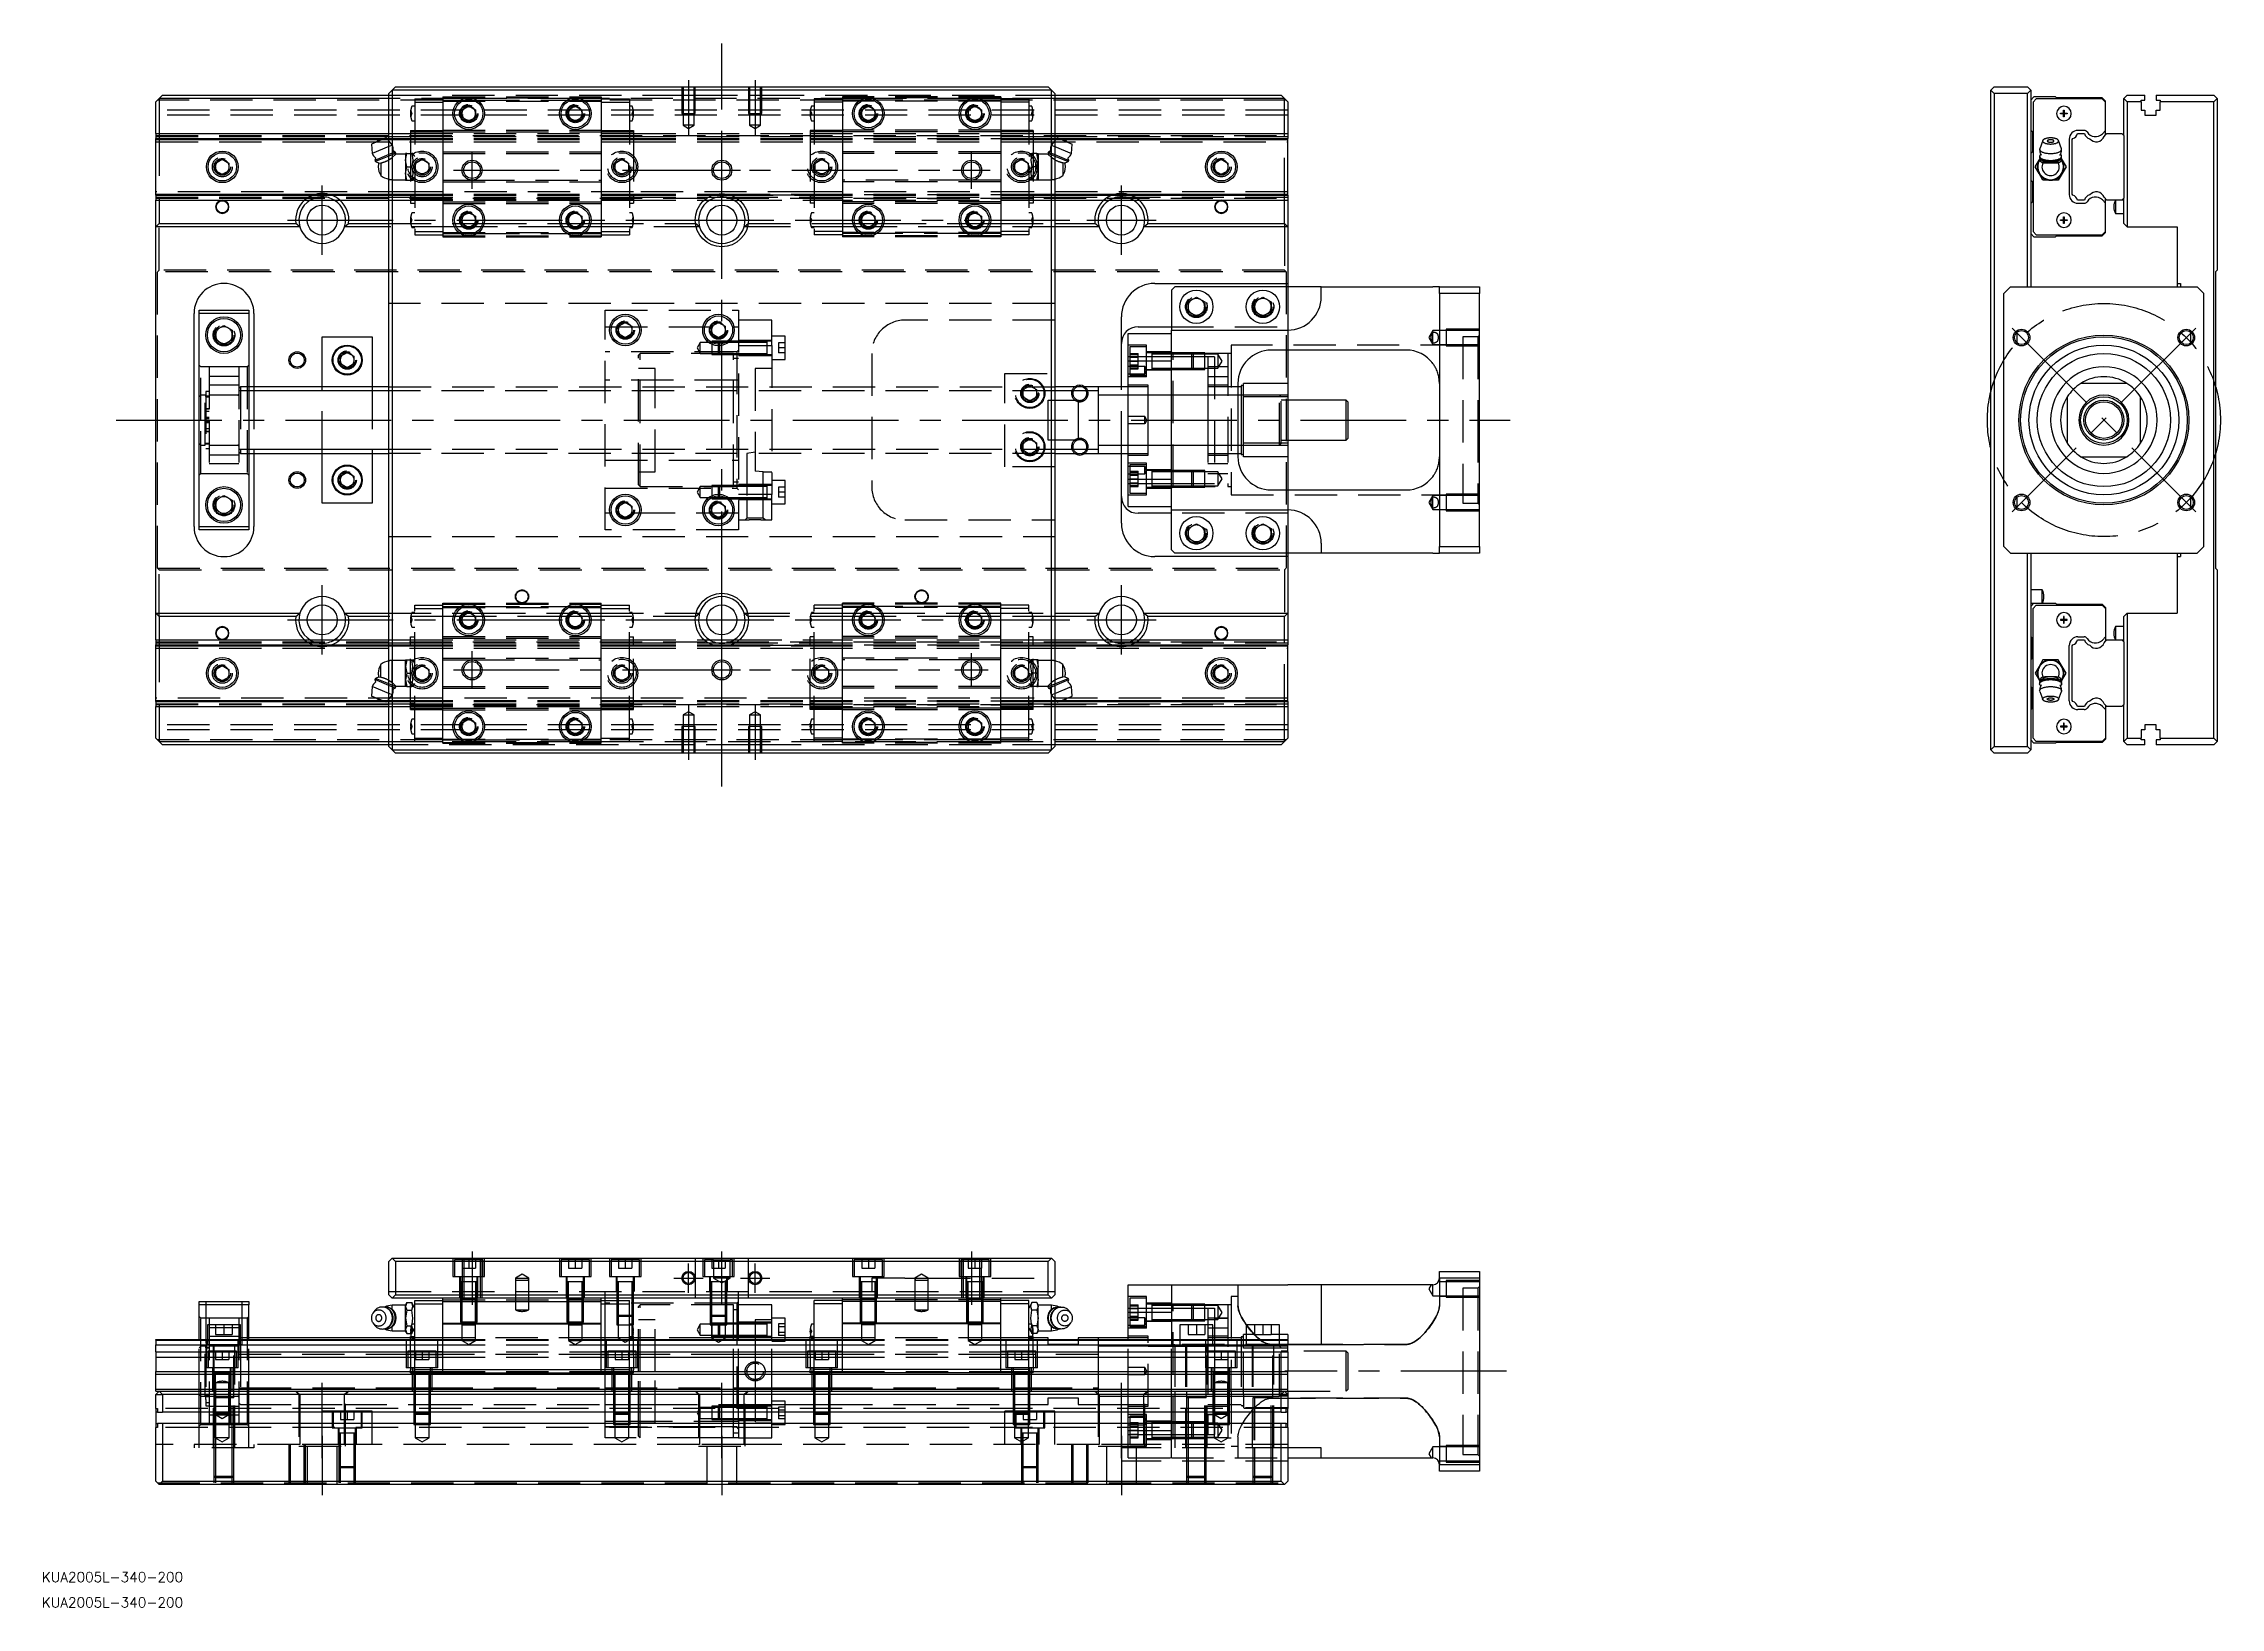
# Model space of a CAD drawing. Extents: x -34 to 620, y -356 to 113.
import ezdxf

# ---------------------------------------------------------------- set-up
doc = ezdxf.new("R2010")
doc.units = 0
doc.linetypes.add('CENTER', pattern=[50.8, 31.75, -6.35, 6.35, -6.35])
doc.linetypes.add('DASHED', pattern=[19.05, 12.7, -6.35])
doc.layers.get('0').update_dxf_attribs({"linetype": 'CONTINUOUS'})
doc.layers.add('CENTER', color=1, linetype='CENTER')
doc.styles.get("Standard").update_dxf_attribs({"font": 'txt.shx', "height": 3, "bigfont": 'bigfont.shx'})

# ---------------------------------------------------------------- blocks, each defined once
blk = doc.blocks.new('*U3')
at = {"color": 7, "linetype": 'CONTINUOUS'}
blk.add_text('KUA2005L-340-200', height=3, dxfattribs=at).set_placement((-34.2, -348.8))
blk = doc.blocks.new('*U4')
at = {"color": 7, "linetype": 'CONTINUOUS'}
blk.add_text('KUA2005L-340-200', height=3, dxfattribs=at).set_placement((-34.2, -356.42))

msp = doc.modelspace()

# ---------------------------------------------------------------- linework, layer by layer
at = {"color": 7, "linetype": 'CONTINUOUS'}
for p, q in [((70, 98), (71, 99)), ((71, 99), (72, 100)), ((71, 99), (71, -99)), ((269, 99), (71, 99)), ((72, 100), (268, 100)), ((268, 100), (269, 99)), ((269, 99), (270, 98)), ((269, -99), (269, 99)), ((552.05, 100), (551.05, 99)), ((551.05, -99), (551.05, 99)), ((551.05, 99), (552.05, 98)), ((552.05, 100), (562.05, 100)), ((563.05, 99), (562.05, 100)), ((562.05, 98), (563.05, 99)), ((563.05, 99), (563.05, 40)), ((1, 96.5), (0, 95.5)), ((0, 86), (0, 95.5)), ((2, 97.5), (1, 96.5)), ((1, 96.5), (1, 86)), ((70, 96.5), (1, 96.5)), ((2, 97.5), (70, 97.5)), ((70, -98), (70, 98)), ((92, 93.15), (94, 94.31)), ((92, 90.85), (92, 93.15)), ((94, 94.31), (96, 93.15)), ((96, 93.15), (96, 90.85)), ((124, 93.15), (126, 94.31)), ((124, 90.85), (124, 93.15)), ((126, 94.31), (128, 93.15)), ((128, 93.15), (128, 90.85)), ((212, 93.15), (214, 94.31)), ((212, 90.85), (212, 93.15)), ((214, 94.31), (216, 93.15)), ((216, 93.15), (216, 90.85)), ((244, 93.15), (246, 94.31)), ((244, 90.85), (244, 93.15)), ((246, 94.31), (248, 93.15)), ((248, 93.15), (248, 90.85)), ((270, 98), (270, -98)), ((270, 97.5), (338, 97.5)), ((339, 96.5), (270, 96.5)), ((339, 96.5), (338, 97.5)), ((339, 86), (339, 96.5)), ((340, 95.5), (339, 96.5)), ((340, 95.5), (340, 86)), ((552.05, 98), (552.05, -98)), ((562.05, 98), (552.05, 98)), ((562.05, 40), (562.05, 98)), ((564.05, 97), (563.05, 96)), ((564.75, 96.45), (563.75, 95.45)), ((563.75, 95.45), (563.75, 56.55)), ((570.55, 97), (564.05, 97)), ((584.55, 96.45), (564.75, 96.45)), ((570.8, 96.75), (570.55, 97)), ((584.55, 96.75), (570.8, 96.75)), ((572.05, 91.9), (572.05, 92.1)), ((572.05, 92.1), (572.94, 92.1)), ((572.94, 91.9), (572.05, 91.9)), ((572.94, 92.1), (572.94, 93)), ((572.94, 93), (573.14, 93)), ((572.94, 92.1), (573.04, 92)), ((572.94, 91.9), (573.04, 92)), ((572.94, 91), (572.94, 91.9)), ((573.14, 92.1), (573.04, 92)), ((573.14, 91.9), (573.04, 92)), ((573.14, 93), (573.14, 92.1)), ((573.14, 92.1), (574.04, 92.1)), ((574.04, 91.9), (573.14, 91.9)), ((573.14, 91.9), (573.14, 91)), ((574.04, 92.1), (574.04, 91.9)), ((585.55, 95.75), (584.55, 96.75)), ((585.55, 95.45), (584.55, 96.45)), ((585.55, 95.45), (585.55, 95.75)), ((585.55, 86.92), (585.55, 95.45)), ((591.04, 96.5), (592.04, 97.5)), ((591.04, 85.4), (591.04, 96.5)), ((592.04, 95.5), (591.04, 96.5)), ((592.04, 97.5), (597.34, 97.5)), ((596.19, 95.5), (592.04, 95.5)), ((592.04, 95.5), (592.04, 58)), ((596.19, 95.5), (596.19, 96)), ((596.19, 96), (597.34, 96)), ((596.19, 95.5), (596.19, 93)), ((596.19, 93), (597.34, 93)), ((597.34, 96), (597.34, 97.5)), ((597.34, 93), (597.34, 91.5)), ((600.74, 97.5), (618.04, 97.5)), ((600.74, 97.5), (600.74, 96)), ((600.74, 96), (601.89, 96)), ((600.74, 93), (601.89, 93)), ((600.74, 91.5), (600.74, 93)), ((601.89, 96), (601.89, 95.5)), ((601.89, 93), (601.89, 95.5)), ((618.04, 95.5), (601.89, 95.5)), ((618.04, 97.5), (619.04, 96.5)), ((619.04, 96.5), (618.04, 95.5)), ((618.04, -95.5), (618.04, 95.5)), ((619.04, 96.5), (619.04, 45)), ((0, 86), (0, 84.48)), ((0, 86), (70, 86)), ((94, 89.69), (92, 90.85)), ((96, 90.85), (94, 89.69)), ((126, 89.69), (124, 90.85)), ((128, 90.85), (126, 89.69)), ((214, 89.69), (212, 90.85)), ((216, 90.85), (214, 89.69)), ((246, 89.69), (244, 90.85)), ((248, 90.85), (246, 89.69)), ((270, 86), (340, 86)), ((340, 86), (340, 84.48)), ((563.05, 87), (563.55, 86.5)), ((563.55, 86.5), (563.55, 80.5)), ((573.14, 91), (572.94, 91)), ((577.11, 86), (579.18, 86)), ((579.13, 86.93), (577.22, 86.93)), ((585.55, 86.92), (584.58, 85.95)), ((585.1, 85.15), (585.55, 85.6)), ((585.55, 85.6), (585.55, 86.92)), ((585.55, 85.6), (585.95, 86)), ((585.95, 86), (590.45, 86)), ((590.45, 86), (591.04, 85.4)), ((591.04, 85.4), (591.04, 66.6)), ((597.34, 91.5), (600.74, 91.5)), ((0, 84.2), (0, 84.48)), ((0, 84.48), (68.73, 84.48)), ((0, 67.8), (0, 84.2)), ((0, 84.2), (68.05, 84.2)), ((69.2, 84.68), (64.77, 82.84)), ((64.77, 82.84), (64.97, 80)), ((70, 82.09), (64.97, 80)), ((70, 79.66), (65.83, 77.93)), ((70, 79.22), (65.98, 77.56)), ((70, 83.76), (69.2, 84.68)), ((69.37, 84.48), (70, 84.48)), ((69.62, 84.2), (70, 84.2)), ((270.8, 84.68), (270, 83.76)), ((270, 84.48), (270.63, 84.48)), ((270, 84.2), (270.38, 84.2)), ((270, 82.09), (275.03, 80)), ((270, 79.66), (274.17, 77.93)), ((270, 79.22), (274.02, 77.56)), ((270.8, 84.68), (275.23, 82.84)), ((271.27, 84.48), (340, 84.48)), ((271.95, 84.2), (340, 84.2)), ((275.03, 80), (275.23, 82.84)), ((340, 84.2), (340, 84.48)), ((340, 67.8), (340, 84.2)), ((563.55, 80.5), (563.05, 80)), ((565.58, 78), (565.86, 78.49)), ((565.78, 81.44), (565.74, 81.27)), ((565.74, 81.27), (565.76, 81.17)), ((565.74, 81.27), (565.74, 81.26)), ((565.74, 81.26), (565.75, 81.09)), ((565.75, 81.09), (565.76, 80.93)), ((565.76, 79.33), (565.75, 79.26)), ((565.75, 79.26), (565.74, 79.19)), ((565.74, 79.19), (565.74, 78.82)), ((565.74, 79.19), (565.76, 79.09)), ((565.74, 78.82), (565.75, 78.75)), ((565.75, 78.75), (565.76, 78.69)), ((565.76, 81.17), (565.79, 81.07)), ((565.76, 80.93), (565.78, 80.77)), ((565.79, 79.39), (565.76, 79.33)), ((565.76, 79.09), (565.79, 78.99)), ((565.76, 78.69), (565.79, 78.62)), ((566.67, 83.89), (565.78, 81.44)), ((565.78, 80.77), (565.81, 80.61)), ((565.79, 81.07), (565.84, 80.97)), ((565.82, 79.46), (565.79, 79.39)), ((565.79, 78.99), (565.84, 78.9)), ((565.79, 78.62), (565.82, 78.55)), ((565.81, 80.61), (565.85, 80.45)), ((565.86, 79.52), (565.82, 79.46)), ((565.82, 78.55), (565.86, 78.49)), ((565.84, 80.97), (565.91, 80.88)), ((565.84, 78.9), (565.91, 78.8)), ((565.85, 80.45), (565.89, 80.3)), ((565.91, 79.59), (565.86, 79.52)), ((565.86, 78.49), (565.91, 78.42)), ((565.89, 80.3), (565.94, 80.14)), ((565.91, 80.88), (566, 80.78)), ((565.97, 79.65), (565.91, 79.59)), ((565.91, 78.8), (566, 78.71)), ((565.94, 80.14), (566, 80)), ((566.04, 79.71), (565.97, 79.65)), ((566, 80.78), (566.1, 80.69)), ((566, 80), (566.06, 79.85)), ((566, 78.71), (566.1, 78.62)), ((566.11, 79.77), (566.04, 79.71)), ((566.06, 79.85), (566.13, 79.71)), ((566.1, 80.69), (566.23, 80.61)), ((566.1, 78.62), (566.23, 78.53)), ((566.13, 79.71), (566.21, 79.57)), ((566.21, 79.57), (566.25, 79.51)), ((566.23, 80.61), (566.38, 80.52)), ((566.23, 78.53), (566.38, 78.45)), ((566.38, 80.52), (566.54, 80.45)), ((566.38, 78.45), (566.54, 78.37)), ((566.54, 80.45), (566.71, 80.37)), ((566.67, 83.89), (566.65, 83.81)), ((566.65, 83.81), (566.65, 83.73)), ((566.65, 83.73), (566.66, 83.65)), ((566.66, 83.65), (566.69, 83.58)), ((566.7, 83.95), (566.67, 83.89)), ((566.69, 83.58), (566.74, 83.5)), ((566.74, 84.02), (566.7, 83.95)), ((566.71, 80.37), (566.9, 80.31)), ((566.79, 84.08), (566.74, 84.02)), ((566.74, 83.5), (566.81, 83.42)), ((566.86, 84.14), (566.79, 84.08)), ((566.81, 83.42), (566.89, 83.35)), ((566.93, 84.2), (566.86, 84.14)), ((566.89, 83.35), (566.99, 83.28)), ((566.9, 80.31), (567.11, 80.24)), ((567.02, 84.25), (566.93, 84.2)), ((566.99, 83.28), (567.11, 83.22)), ((567.12, 84.31), (567.02, 84.25)), ((567.11, 83.22), (567.23, 83.16)), ((567.11, 80.24), (567.32, 80.19)), ((567.23, 84.36), (567.12, 84.31)), ((567.34, 84.41), (567.23, 84.36)), ((567.23, 83.16), (567.38, 83.1)), ((567.32, 80.19), (567.55, 80.14)), ((567.47, 84.45), (567.34, 84.41)), ((567.38, 83.1), (567.53, 83.05)), ((567.6, 84.49), (567.47, 84.45)), ((567.53, 83.05), (567.69, 83)), ((567.55, 80.14), (567.78, 80.1)), ((567.74, 84.53), (567.6, 84.49)), ((567.69, 83), (567.87, 82.96)), ((567.89, 84.57), (567.74, 84.53)), ((567.78, 80.1), (568.03, 80.07)), ((567.87, 82.96), (568.05, 82.92)), ((568.05, 84.6), (567.89, 84.57)), ((568.03, 80.07), (568.27, 80.04)), ((568.2, 84.62), (568.05, 84.6)), ((568.06, 83.83), (568.05, 83.79)), ((568.05, 83.79), (568.05, 83.76)), ((568.05, 83.76), (568.05, 83.73)), ((568.05, 83.73), (568.06, 83.69)), ((568.05, 82.92), (568.24, 82.9)), ((568.08, 83.86), (568.06, 83.83)), ((568.06, 83.69), (568.08, 83.66)), ((568.11, 83.89), (568.08, 83.86)), ((568.08, 83.66), (568.11, 83.63)), ((568.14, 83.92), (568.11, 83.89)), ((568.11, 83.63), (568.14, 83.6)), ((568.18, 83.95), (568.14, 83.92)), ((568.14, 83.6), (568.18, 83.57)), ((568.23, 83.98), (568.18, 83.95)), ((568.18, 83.57), (568.23, 83.54)), ((568.37, 84.64), (568.2, 84.62)), ((568.28, 84.01), (568.23, 83.98)), ((568.23, 83.54), (568.28, 83.51)), ((568.24, 82.9), (568.44, 82.87)), ((568.27, 80.04), (568.53, 80.02)), ((568.34, 84.03), (568.28, 84.01)), ((568.28, 83.51), (568.34, 83.49)), ((568.4, 84.05), (568.34, 84.03)), ((568.34, 83.49), (568.4, 83.47)), ((568.53, 84.66), (568.37, 84.64)), ((568.47, 84.07), (568.4, 84.05)), ((568.4, 83.47), (568.47, 83.45)), ((568.44, 82.87), (568.64, 82.86)), ((568.55, 84.09), (568.47, 84.07)), ((568.47, 83.45), (568.55, 83.43)), ((568.7, 84.67), (568.53, 84.66)), ((568.53, 80.02), (568.79, 80.01)), ((568.62, 84.11), (568.55, 84.09)), ((568.55, 83.43), (568.62, 83.41)), ((568.7, 84.12), (568.62, 84.11)), ((568.62, 83.41), (568.7, 83.4)), ((568.64, 82.86), (568.84, 82.85)), ((568.87, 84.68), (568.7, 84.67)), ((568.79, 84.13), (568.7, 84.12)), ((568.7, 83.4), (568.79, 83.39)), ((568.87, 84.14), (568.79, 84.13)), ((568.79, 83.39), (568.87, 83.38)), ((568.79, 80.01), (569.04, 80)), ((568.84, 82.85), (569.04, 82.84)), ((569.04, 84.68), (568.87, 84.68)), ((568.96, 84.14), (568.87, 84.14)), ((568.87, 83.38), (568.96, 83.38)), ((569.04, 84.14), (568.96, 84.14)), ((568.96, 83.38), (569.04, 83.38)), ((569.22, 84.68), (569.04, 84.68)), ((569.13, 84.14), (569.04, 84.14)), ((569.04, 83.38), (569.13, 83.38)), ((569.04, 82.84), (569.25, 82.85)), ((569.04, 80), (569.3, 80.01)), ((569.22, 84.14), (569.13, 84.14)), ((569.13, 83.38), (569.22, 83.38)), ((569.39, 84.67), (569.22, 84.68)), ((569.3, 84.13), (569.22, 84.14)), ((569.22, 83.38), (569.3, 83.39)), ((569.25, 82.85), (569.45, 82.86)), ((569.39, 84.12), (569.3, 84.13)), ((569.3, 83.39), (569.39, 83.4)), ((569.3, 80.01), (569.56, 80.02)), ((569.56, 84.66), (569.39, 84.67)), ((569.47, 84.11), (569.39, 84.12)), ((569.39, 83.4), (569.47, 83.41)), ((569.45, 82.86), (569.65, 82.87)), ((569.54, 84.09), (569.47, 84.11)), ((569.47, 83.41), (569.54, 83.43)), ((569.62, 84.07), (569.54, 84.09)), ((569.54, 83.43), (569.62, 83.45)), ((569.72, 84.64), (569.56, 84.66)), ((569.56, 80.02), (569.82, 80.04)), ((569.69, 84.05), (569.62, 84.07)), ((569.62, 83.45), (569.69, 83.47)), ((569.65, 82.87), (569.85, 82.9)), ((569.75, 84.03), (569.69, 84.05)), ((569.69, 83.47), (569.75, 83.49)), ((569.89, 84.62), (569.72, 84.64)), ((569.81, 84.01), (569.75, 84.03)), ((569.75, 83.49), (569.81, 83.51)), ((569.86, 83.98), (569.81, 84.01)), ((569.81, 83.51), (569.86, 83.54)), ((569.82, 80.04), (570.06, 80.07)), ((569.85, 82.9), (570.04, 82.92)), ((569.91, 83.95), (569.86, 83.98)), ((569.86, 83.54), (569.91, 83.57)), ((570.04, 84.6), (569.89, 84.62)), ((569.95, 83.92), (569.91, 83.95)), ((569.91, 83.57), (569.95, 83.6)), ((569.98, 83.89), (569.95, 83.92)), ((569.95, 83.6), (569.98, 83.63)), ((570.01, 83.86), (569.98, 83.89)), ((569.98, 83.63), (570.01, 83.66)), ((570.03, 83.83), (570.01, 83.86)), ((570.01, 83.66), (570.03, 83.69)), ((570.04, 83.79), (570.03, 83.83)), ((570.03, 83.69), (570.04, 83.73)), ((570.2, 84.57), (570.04, 84.6)), ((570.04, 83.76), (570.04, 83.79)), ((570.04, 83.73), (570.04, 83.76)), ((570.04, 82.92), (570.22, 82.96)), ((570.06, 80.07), (570.31, 80.1)), ((570.35, 84.53), (570.2, 84.57)), ((570.22, 82.96), (570.4, 83)), ((570.31, 80.1), (570.54, 80.14)), ((570.49, 84.49), (570.35, 84.53)), ((570.4, 83), (570.56, 83.05)), ((570.62, 84.45), (570.49, 84.49)), ((570.54, 80.14), (570.77, 80.19)), ((570.56, 83.05), (570.71, 83.1)), ((570.75, 84.41), (570.62, 84.45)), ((570.71, 83.1), (570.86, 83.16)), ((570.86, 84.36), (570.75, 84.41)), ((570.77, 80.19), (570.98, 80.24)), ((570.97, 84.31), (570.86, 84.36)), ((570.86, 83.16), (570.98, 83.22)), ((571.07, 84.25), (570.97, 84.31)), ((570.98, 83.22), (571.1, 83.28)), ((570.98, 80.24), (571.19, 80.31)), ((571.16, 84.2), (571.07, 84.25)), ((571.1, 83.28), (571.2, 83.35)), ((571.23, 84.14), (571.16, 84.2)), ((571.19, 80.31), (571.38, 80.37)), ((571.2, 83.35), (571.28, 83.42)), ((571.3, 84.08), (571.23, 84.14)), ((571.28, 83.42), (571.35, 83.5)), ((571.35, 84.02), (571.3, 84.08)), ((571.39, 83.95), (571.35, 84.02)), ((571.35, 83.5), (571.4, 83.58)), ((571.38, 80.37), (571.55, 80.45)), ((571.42, 83.89), (571.39, 83.95)), ((571.4, 83.58), (571.43, 83.65)), ((572.31, 81.44), (571.42, 83.89)), ((571.44, 83.81), (571.42, 83.89)), ((571.43, 83.65), (571.44, 83.73)), ((571.44, 83.73), (571.44, 83.81)), ((571.55, 80.45), (571.71, 80.52)), ((571.55, 78.37), (571.71, 78.45)), ((571.71, 80.52), (571.86, 80.61)), ((571.71, 78.45), (571.86, 78.53)), ((571.84, 79.52), (571.86, 79.55)), ((571.86, 80.61), (571.99, 80.69)), ((571.86, 79.55), (571.95, 79.7)), ((571.86, 78.53), (571.99, 78.62)), ((571.95, 79.7), (572.03, 79.85)), ((572.05, 79.71), (571.98, 79.77)), ((571.99, 80.69), (572.09, 80.78)), ((571.99, 78.62), (572.09, 78.71)), ((572.03, 79.85), (572.1, 80.01)), ((572.12, 79.65), (572.05, 79.71)), ((572.09, 80.78), (572.18, 80.88)), ((572.09, 78.71), (572.18, 78.8)), ((572.1, 80.01), (572.16, 80.17)), ((572.18, 79.59), (572.12, 79.65)), ((572.16, 80.17), (572.21, 80.33)), ((572.18, 80.88), (572.25, 80.97)), ((572.23, 79.52), (572.18, 79.59)), ((572.18, 78.8), (572.25, 78.9)), ((572.18, 78.42), (572.23, 78.49)), ((572.21, 80.33), (572.25, 80.49)), ((572.27, 79.46), (572.23, 79.52)), ((572.23, 78.49), (572.27, 78.55)), ((572.23, 78.49), (572.51, 78)), ((572.25, 80.97), (572.3, 81.07)), ((572.25, 80.49), (572.29, 80.65)), ((572.25, 78.9), (572.3, 78.99)), ((572.3, 79.39), (572.27, 79.46)), ((572.27, 78.55), (572.3, 78.62)), ((572.29, 80.65), (572.31, 80.82)), ((572.3, 81.07), (572.33, 81.17)), ((572.33, 79.33), (572.3, 79.39)), ((572.3, 78.99), (572.33, 79.09)), ((572.3, 78.62), (572.33, 78.69)), ((572.34, 81.27), (572.31, 81.44)), ((572.31, 80.82), (572.33, 80.98)), ((572.33, 81.17), (572.34, 81.27)), ((572.33, 80.98), (572.34, 81.15)), ((572.34, 79.26), (572.33, 79.33)), ((572.33, 79.09), (572.34, 79.19)), ((572.33, 78.69), (572.34, 78.75)), ((572.34, 81.15), (572.34, 81.27)), ((572.34, 79.19), (572.34, 79.26)), ((572.34, 78.82), (572.34, 79.19)), ((572.34, 78.75), (572.34, 78.82)), ((574.62, 84.33), (574.62, 67.67)), ((575.54, 84.2), (575.71, 84.48)), ((575.54, 67.8), (575.54, 84.2)), ((18, 77.15), (20, 78.31)), ((18, 74.85), (18, 77.15)), ((20, 73.69), (18, 74.85)), ((20, 78.31), (22, 77.15)), ((22, 74.85), (20, 73.69)), ((22, 77.15), (22, 74.85)), ((66.04, 78.44), (65.83, 77.93)), ((65.83, 77.93), (65.98, 77.56)), ((65.98, 77.56), (67.1, 77.09)), ((66.94, 77.07), (67.6, 77.18)), ((67.6, 77.18), (67.74, 77.21)), ((67.6, 77.18), (67.6, 73.4)), ((67.74, 77.21), (67.88, 77.24)), ((67.88, 77.24), (68.02, 77.28)), ((68.02, 77.28), (68.17, 77.32)), ((68.17, 77.32), (68.32, 77.36)), ((68.32, 77.36), (68.47, 77.41)), ((68.47, 77.41), (68.6, 77.46)), ((68.6, 77.46), (68.73, 77.5)), ((68.73, 77.5), (68.86, 77.55)), ((68.86, 77.55), (69, 77.61)), ((69, 77.61), (69.13, 77.66)), ((69.13, 77.66), (69.26, 77.72)), ((69.26, 77.72), (69.39, 77.78)), ((69.39, 77.78), (69.52, 77.85)), ((69.52, 77.85), (69.66, 77.91)), ((69.66, 77.91), (69.79, 77.98)), ((69.79, 77.98), (69.91, 78.05)), ((69.91, 78.05), (70, 78.1)), ((270.09, 78.05), (270, 78.1)), ((270.22, 77.98), (270.09, 78.05)), ((270.35, 77.91), (270.22, 77.98)), ((270.48, 77.84), (270.35, 77.91)), ((270.61, 77.78), (270.48, 77.84)), ((270.74, 77.72), (270.61, 77.78)), ((270.88, 77.66), (270.74, 77.72)), ((271.01, 77.61), (270.88, 77.66)), ((271.14, 77.55), (271.01, 77.61)), ((271.27, 77.5), (271.14, 77.55)), ((271.41, 77.46), (271.27, 77.5)), ((271.53, 77.41), (271.41, 77.46)), ((271.69, 77.36), (271.53, 77.41)), ((271.84, 77.32), (271.69, 77.36)), ((271.98, 77.28), (271.84, 77.32)), ((272.13, 77.24), (271.98, 77.28)), ((272.27, 77.21), (272.13, 77.24)), ((272.4, 77.18), (272.27, 77.21)), ((273.06, 77.07), (272.4, 77.18)), ((272.4, 77.18), (272.4, 73.4)), ((272.9, 77.09), (274.02, 77.56)), ((274.17, 77.93), (273.96, 78.44)), ((274.02, 77.56), (274.17, 77.93)), ((318, 77.15), (320, 78.31)), ((318, 74.85), (318, 77.15)), ((320, 73.69), (318, 74.85)), ((320, 78.31), (322, 77.15)), ((322, 74.85), (320, 73.69)), ((322, 77.15), (322, 74.85)), ((563.05, 72), (563.55, 71.5)), ((564.43, 76), (565.58, 78)), ((565.58, 74), (564.43, 76)), ((566.74, 72), (565.58, 74)), ((565.91, 78.42), (565.97, 78.36)), ((565.96, 77.98), (565.97, 78.05)), ((565.96, 77.91), (565.96, 77.98)), ((565.96, 77.84), (565.96, 77.91)), ((565.97, 77.78), (565.96, 77.84)), ((565.97, 78.36), (566.04, 78.3)), ((565.97, 78.05), (565.98, 78.12)), ((565.99, 77.72), (565.97, 77.78)), ((565.98, 78.12), (566.01, 78.2)), ((566.01, 77.66), (565.99, 77.72)), ((566.01, 78.2), (566.04, 78.27)), ((566.04, 77.61), (566.01, 77.66)), ((566.04, 78.3), (567.04, 77.46)), ((566.04, 78.3), (566.16, 78.21)), ((566.04, 78.27), (566.04, 78.29)), ((566.08, 77.55), (566.04, 77.61)), ((566.12, 77.5), (566.08, 77.55)), ((566.17, 77.46), (566.12, 77.5)), ((566.16, 78.21), (566.3, 78.12)), ((566.22, 77.41), (566.17, 77.46)), ((566.29, 77.36), (566.22, 77.41)), ((566.37, 77.32), (566.29, 77.36)), ((566.3, 78.12), (566.46, 78.03)), ((566.45, 77.28), (566.37, 77.32)), ((566.54, 77.24), (566.45, 77.28)), ((566.46, 78.03), (566.64, 77.96)), ((566.54, 78.37), (566.71, 78.3)), ((566.63, 77.21), (566.54, 77.24)), ((566.73, 77.18), (566.63, 77.21)), ((566.64, 77.96), (566.83, 77.88)), ((566.71, 78.3), (566.9, 78.23)), ((566.89, 77.16), (566.73, 77.18)), ((569.04, 72), (566.74, 72)), ((566.83, 77.88), (567.04, 77.82)), ((567.04, 77.15), (566.89, 77.16)), ((566.9, 78.23), (567.11, 78.17)), ((567.04, 77.82), (567.26, 77.76)), ((567.09, 77.42), (567.04, 77.46)), ((567.04, 77.46), (567.04, 77.46)), ((567.19, 77.13), (567.04, 77.15)), ((567.14, 77.39), (567.09, 77.42)), ((567.11, 78.17), (567.32, 78.11)), ((567.2, 77.35), (567.14, 77.39)), ((567.35, 77.12), (567.19, 77.13)), ((567.26, 77.32), (567.2, 77.35)), ((567.26, 77.76), (567.49, 77.71)), ((567.33, 77.3), (567.26, 77.32)), ((567.32, 78.11), (567.55, 78.07)), ((567.4, 77.27), (567.33, 77.3)), ((567.52, 77.11), (567.35, 77.12)), ((567.48, 77.25), (567.4, 77.27)), ((567.55, 77.23), (567.48, 77.25)), ((567.49, 77.71), (567.73, 77.66)), ((567.68, 77.1), (567.52, 77.11)), ((567.55, 78.07), (567.78, 78.02)), ((567.64, 77.21), (567.55, 77.23)), ((567.72, 77.19), (567.64, 77.21)), ((567.84, 77.09), (567.68, 77.1)), ((567.8, 77.18), (567.72, 77.19)), ((567.73, 77.66), (567.99, 77.63)), ((567.78, 78.02), (568.03, 77.99)), ((567.88, 77.16), (567.8, 77.18)), ((568.02, 77.09), (567.84, 77.09)), ((567.96, 77.15), (567.88, 77.16)), ((568.04, 77.14), (567.96, 77.15)), ((567.99, 77.63), (568.24, 77.6)), ((568.19, 77.08), (568.02, 77.09)), ((568.03, 77.99), (568.27, 77.96)), ((568.12, 77.13), (568.04, 77.14)), ((568.21, 77.13), (568.12, 77.13)), ((568.36, 77.08), (568.19, 77.08)), ((568.3, 77.12), (568.21, 77.13)), ((568.24, 77.6), (568.51, 77.58)), ((568.27, 77.96), (568.53, 77.94)), ((568.39, 77.11), (568.3, 77.12)), ((568.52, 77.08), (568.36, 77.08)), ((568.48, 77.11), (568.39, 77.11)), ((568.57, 77.1), (568.48, 77.11)), ((568.51, 77.58), (568.78, 77.56)), ((568.7, 77.07), (568.52, 77.08)), ((568.53, 77.94), (568.79, 77.93)), ((568.65, 77.1), (568.57, 77.1)), ((568.73, 77.1), (568.65, 77.1)), ((568.87, 77.07), (568.7, 77.07)), ((568.81, 77.1), (568.73, 77.1)), ((568.78, 77.56), (569.04, 77.56)), ((568.79, 77.93), (569.04, 77.93)), ((568.89, 77.09), (568.81, 77.1)), ((569.04, 77.07), (568.87, 77.07)), ((568.97, 77.09), (568.89, 77.09)), ((569.04, 77.09), (568.97, 77.09)), ((569.04, 77.93), (569.3, 77.93)), ((569.04, 77.56), (569.31, 77.56)), ((569.12, 77.09), (569.04, 77.09)), ((569.25, 77.07), (569.04, 77.07)), ((571.35, 72), (569.04, 72)), ((569.2, 77.09), (569.12, 77.09)), ((569.28, 77.1), (569.2, 77.09)), ((569.45, 77.07), (569.25, 77.07)), ((569.36, 77.1), (569.28, 77.1)), ((569.3, 77.93), (569.56, 77.94)), ((569.31, 77.56), (569.58, 77.58)), ((569.44, 77.1), (569.36, 77.1)), ((569.52, 77.1), (569.44, 77.1)), ((569.65, 77.08), (569.45, 77.07)), ((569.61, 77.11), (569.52, 77.1)), ((569.56, 77.94), (569.82, 77.96)), ((569.58, 77.58), (569.85, 77.6)), ((569.7, 77.11), (569.61, 77.11)), ((569.84, 77.08), (569.65, 77.08)), ((569.79, 77.12), (569.7, 77.11)), ((569.88, 77.13), (569.79, 77.12)), ((569.82, 77.96), (570.06, 77.99)), ((570.04, 77.09), (569.84, 77.08)), ((569.85, 77.6), (570.1, 77.63)), ((569.97, 77.13), (569.88, 77.13)), ((570.05, 77.14), (569.97, 77.13)), ((570.25, 77.09), (570.04, 77.09)), ((570.13, 77.15), (570.05, 77.14)), ((570.06, 77.99), (570.31, 78.02)), ((570.1, 77.63), (570.36, 77.66)), ((570.21, 77.16), (570.13, 77.15)), ((570.29, 77.18), (570.21, 77.16)), ((570.43, 77.1), (570.25, 77.09)), ((570.37, 77.19), (570.29, 77.18)), ((570.31, 78.02), (570.54, 78.07)), ((570.36, 77.66), (570.6, 77.71)), ((570.45, 77.21), (570.37, 77.19)), ((570.62, 77.11), (570.43, 77.1)), ((570.54, 77.23), (570.45, 77.21)), ((570.54, 78.07), (570.77, 78.11)), ((570.61, 77.25), (570.54, 77.23)), ((570.6, 77.71), (570.83, 77.76)), ((570.69, 77.27), (570.61, 77.25)), ((570.83, 77.13), (570.62, 77.11)), ((570.76, 77.3), (570.69, 77.27)), ((570.83, 77.32), (570.76, 77.3)), ((570.77, 78.11), (570.98, 78.17)), ((570.83, 77.76), (571.05, 77.82)), ((570.89, 77.35), (570.83, 77.32)), ((571, 77.14), (570.83, 77.13)), ((570.95, 77.39), (570.89, 77.35)), ((571, 77.42), (570.95, 77.39)), ((570.98, 78.17), (571.19, 78.23)), ((571.05, 77.46), (571, 77.42)), ((571.18, 77.16), (571, 77.14)), ((571.05, 77.46), (572.05, 78.3)), ((571.05, 77.82), (571.26, 77.88)), ((571.05, 77.46), (571.05, 77.46)), ((571.36, 77.18), (571.18, 77.16)), ((571.19, 78.23), (571.38, 78.3)), ((571.26, 77.88), (571.45, 77.96)), ((572.51, 74), (571.35, 72)), ((571.46, 77.21), (571.36, 77.18)), ((571.38, 78.3), (571.55, 78.37)), ((571.45, 77.96), (571.63, 78.03)), ((571.55, 77.24), (571.46, 77.21)), ((571.64, 77.28), (571.55, 77.24)), ((571.63, 78.03), (571.79, 78.12)), ((571.72, 77.32), (571.64, 77.28)), ((571.8, 77.36), (571.72, 77.32)), ((571.79, 78.12), (571.93, 78.21)), ((571.87, 77.41), (571.8, 77.36)), ((571.92, 77.46), (571.87, 77.41)), ((571.97, 77.5), (571.92, 77.46)), ((571.93, 78.21), (572.05, 78.3)), ((572.01, 77.55), (571.97, 77.5)), ((572.05, 77.61), (572.01, 77.55)), ((572.05, 78.3), (572.12, 78.36)), ((572.05, 78.29), (572.05, 78.27)), ((572.05, 78.27), (572.08, 78.2)), ((572.08, 77.66), (572.05, 77.61)), ((572.08, 78.2), (572.11, 78.12)), ((572.1, 77.72), (572.08, 77.66)), ((572.12, 77.78), (572.1, 77.72)), ((572.11, 78.12), (572.12, 78.05)), ((572.12, 78.36), (572.18, 78.42)), ((572.12, 78.05), (572.13, 77.98)), ((572.13, 77.84), (572.12, 77.78)), ((572.13, 77.98), (572.13, 77.91)), ((572.13, 77.91), (572.13, 77.84)), ((572.51, 78), (573.66, 76)), ((573.66, 76), (572.51, 74)), ((0, 67.52), (0, 67.8)), ((0, 67.8), (70, 67.8)), ((0, 67.52), (0, 66)), ((0, 67.52), (70, 67.52)), ((0, 58), (0, 66)), ((0, 66), (70, 66)), ((1, 66), (1, 59)), ((164.71, 66), (175.29, 66)), ((167.26, 67.52), (172.74, 67.52)), ((168.22, 67.8), (171.78, 67.8)), ((270, 67.8), (340, 67.8)), ((270, 67.52), (340, 67.52)), ((270, 66), (340, 66)), ((339, 59), (339, 66)), ((340, 67.52), (340, 67.8)), ((340, 67.52), (340, 66)), ((340, 66), (340, 58)), ((563.55, 65.5), (563.05, 65)), ((563.55, 71.5), (563.55, 65.5)), ((575.71, 67.52), (575.54, 67.8)), ((579.18, 66), (577.11, 66)), ((584.58, 66.05), (585.55, 65.08)), ((585.95, 66), (585.1, 66.85)), ((585.55, 65.08), (585.55, 66.4)), ((590.45, 66), (585.95, 66)), ((588.54, 66), (588.54, 62)), ((591.04, 66.6), (590.45, 66)), ((591.04, 66), (590.45, 66)), ((591.04, 59), (591.04, 66.6)), ((0, 58), (1, 59)), ((1, 59), (42.06, 59)), ((43.29, 58), (42.06, 59)), ((56.71, 58), (57.94, 59)), ((57.94, 59), (70, 59)), ((92, 61.15), (94, 62.31)), ((92, 58.85), (92, 61.15)), ((94, 57.69), (92, 58.85)), ((94, 62.31), (96, 61.15)), ((96, 58.85), (94, 57.69)), ((96, 61.15), (96, 58.85)), ((124, 61.15), (126, 62.31)), ((124, 58.85), (124, 61.15)), ((126, 57.69), (124, 58.85)), ((126, 62.31), (128, 61.15)), ((128, 58.85), (126, 57.69)), ((128, 61.15), (128, 58.85)), ((163.29, 58), (162.06, 59)), ((176.71, 58), (177.94, 59)), ((212, 61.15), (214, 62.31)), ((212, 58.85), (212, 61.15)), ((214, 57.69), (212, 58.85)), ((214, 62.31), (216, 61.15)), ((216, 58.85), (214, 57.69)), ((216, 61.15), (216, 58.85)), ((244, 61.15), (246, 62.31)), ((244, 58.85), (244, 61.15)), ((246, 57.69), (244, 58.85)), ((246, 62.31), (248, 61.15)), ((248, 58.85), (246, 57.69)), ((248, 61.15), (248, 58.85)), ((270, 59), (282.06, 59)), ((283.29, 58), (282.06, 59)), ((296.71, 58), (297.94, 59)), ((297.94, 59), (339, 59)), ((339, 59), (340, 58)), ((572.05, 60.1), (572.94, 60.1)), ((572.05, 59.9), (572.05, 60.1)), ((572.94, 59.9), (572.05, 59.9)), ((572.94, 60.1), (572.94, 61)), ((572.94, 61), (573.14, 61)), ((572.94, 60.1), (573.04, 60)), ((572.94, 59.9), (573.04, 60)), ((572.94, 59), (572.94, 59.9)), ((573.14, 59), (572.94, 59)), ((573.14, 60.1), (573.04, 60)), ((573.14, 59.9), (573.04, 60)), ((573.14, 61), (573.14, 60.1)), ((573.14, 60.1), (574.04, 60.1)), ((574.04, 59.9), (573.14, 59.9)), ((573.14, 59.9), (573.14, 59)), ((574.04, 60.1), (574.04, 59.9)), ((577.22, 65.07), (579.13, 65.07)), ((585.55, 56.55), (585.55, 65.08)), ((588.04, 64.06), (588.04, 63.94)), ((588.54, 62), (591.04, 62)), ((591.04, 59), (592.04, 58)), ((0, -58), (0, 58)), ((43.29, 58), (0, 58)), ((70, 58), (56.71, 58)), ((163.29, 58), (162.25, 58)), ((177.75, 58), (176.71, 58)), ((283.29, 58), (270, 58)), ((340, 58), (296.71, 58)), ((340, 58), (340, 41)), ((563.05, 56), (564.05, 55)), ((563.75, 56.55), (564.75, 55.55)), ((564.05, 55), (570.55, 55)), ((564.75, 55.55), (584.55, 55.55)), ((570.55, 55), (570.8, 55.25)), ((570.8, 55.25), (584.55, 55.25)), ((584.55, 55.55), (585.55, 56.55)), ((584.55, 55.25), (585.55, 56.25)), ((585.55, 56.25), (585.55, 56.55)), ((592.04, 58), (607.04, 58)), ((607.04, 58), (607.04, 41)), ((300, 41), (340, 41)), ((306, 40), (305, 39)), ((350, 40), (306, 40)), ((340, 41), (340, 40)), ((350, 40), (383.5, 40)), ((350, 37), (350, 40)), ((385.5, 40), (383.5, 40)), ((385.5, 38), (385.5, 40)), ((385.5, 40), (397.5, 40)), ((397.5, 40), (397.5, 38)), ((557.04, 40), (555.04, 38)), ((557.04, 40), (613.04, 40)), ((607.04, 41), (607.04, 40)), ((607.04, 41), (608.04, 41)), ((608.04, 41), (608.04, 40)), ((615.04, 38), (613.04, 40)), ((618.54, 44.5), (619.04, 45)), ((618.54, 44.5), (618.54, -44.5)), ((13, 32), (13, 33)), ((13, 33), (28, 33)), ((28, 33), (28, 32)), ((305, 39), (305, 27)), ((310, 35.44), (312.5, 36.89)), ((310, 32.56), (310, 35.44)), ((312.5, 36.89), (315, 35.44)), ((315, 35.44), (315, 32.56)), ((330, 35.44), (332.5, 36.89)), ((330, 32.56), (330, 35.44)), ((332.5, 36.89), (335, 35.44)), ((335, 35.44), (335, 32.56)), ((385.5, 38), (385.5, -38)), ((397.5, 38), (385.5, 38)), ((397.5, -38), (397.5, 38)), ((555.04, -38), (555.04, 38)), ((615.04, -38), (615.04, 38)), ((11.5, -32), (11.5, 32)), ((13, -32), (13, 32)), ((28, 32), (13, 32)), ((18, 26.94), (20.5, 28.39)), ((18, 24.06), (18, 26.94)), ((20.5, 28.39), (23, 26.94)), ((23, 26.94), (23, 24.06)), ((28, 32), (28, -32)), ((29.5, 32), (29.5, 10)), ((139, 28.15), (141, 29.31)), ((139, 25.85), (139, 28.15)), ((141, 29.31), (143, 28.15)), ((143, 28.15), (143, 25.85)), ((167, 28.15), (169, 29.31)), ((167, 25.85), (167, 28.15)), ((169, 29.31), (171, 28.15)), ((171, 28.15), (171, 25.85)), ((290, 10), (290, 31)), ((295, 28), (305, 28)), ((305, 27), (340, 27)), ((305, 17.78), (305, 27)), ((312.5, 31.11), (310, 32.56)), ((315, 32.56), (312.5, 31.11)), ((332.5, 31.11), (330, 32.56)), ((335, 32.56), (332.5, 31.11)), ((383.3, 25.99), (383.38, 26.17)), ((383.38, 26.17), (383.5, 26.44)), ((383.5, 23.06), (383.5, 26.44)), ((383.5, 26.44), (383.56, 26.43)), ((383.56, 26.43), (383.63, 26.43)), ((383.63, 26.43), (383.69, 26.43)), ((383.69, 26.43), (383.76, 26.42)), ((383.76, 26.42), (383.82, 26.42)), ((383.82, 26.42), (383.89, 26.41)), ((383.89, 26.41), (383.95, 26.4)), ((383.95, 26.4), (384.01, 26.38)), ((384.01, 26.38), (384.08, 26.37)), ((384.08, 26.37), (384.13, 26.35)), ((384.13, 26.35), (384.19, 26.34)), ((384.19, 26.34), (384.25, 26.32)), ((384.25, 26.32), (384.31, 26.29)), ((384.31, 26.29), (384.36, 26.27)), ((384.36, 26.27), (384.42, 26.24)), ((384.42, 26.24), (384.47, 26.21)), ((384.47, 26.21), (384.52, 26.19)), ((384.52, 26.19), (384.57, 26.15)), ((384.57, 26.15), (384.61, 26.12)), ((559.04, 23.06), (559.04, 26.44)), ((611.04, 26.44), (611.04, 23.06)), ((20.5, 22.61), (18, 24.06)), ((23, 24.06), (20.5, 22.61)), ((50, 10), (50, 25)), ((50, 25), (65, 25)), ((55.5, 19.15), (57.5, 20.31)), ((57.5, 20.31), (59.5, 19.15)), ((65, 25), (65, 10)), ((141, 24.69), (139, 25.85)), ((143, 25.85), (141, 24.69)), ((169, 24.69), (167, 25.85)), ((171, 25.85), (169, 24.69)), ((183.6, 19.65), (183.6, 19.65)), ((292, 17.78), (292, 26)), ((292, 26), (305, 26)), ((375.5, 21), (335, 21)), ((340, 21), (340, 11)), ((383.01, 24.82), (383.02, 24.92)), ((383.01, 24.71), (383.01, 24.82)), ((383.01, 24.6), (383.01, 24.71)), ((383.02, 24.5), (383.01, 24.6)), ((383.02, 24.92), (383.03, 25.03)), ((383.04, 24.4), (383.02, 24.5)), ((383.03, 25.03), (383.06, 25.23)), ((383.06, 24.29), (383.04, 24.4)), ((383.06, 25.23), (383.11, 25.42)), ((383.08, 24.19), (383.06, 24.29)), ((383.16, 23.9), (383.08, 24.19)), ((383.11, 25.42), (383.16, 25.61)), ((383.16, 25.61), (383.23, 25.8)), ((383.26, 23.62), (383.16, 23.9)), ((383.23, 25.8), (383.3, 25.99)), ((383.38, 23.34), (383.26, 23.62)), ((383.5, 23.06), (383.38, 23.34)), ((383.58, 23.06), (383.5, 23.06)), ((383.66, 23.07), (383.58, 23.06)), ((383.74, 23.07), (383.66, 23.07)), ((383.82, 23.08), (383.74, 23.07)), ((383.9, 23.09), (383.82, 23.08)), ((383.98, 23.11), (383.9, 23.09)), ((384.04, 23.12), (383.98, 23.11)), ((384.09, 23.13), (384.04, 23.12)), ((384.15, 23.15), (384.09, 23.13)), ((384.2, 23.17), (384.15, 23.15)), ((384.26, 23.18), (384.2, 23.17)), ((384.31, 23.2), (384.26, 23.18)), ((384.36, 23.23), (384.31, 23.2)), ((384.41, 23.25), (384.36, 23.23)), ((384.46, 23.28), (384.41, 23.25)), ((384.51, 23.31), (384.46, 23.28)), ((384.56, 23.34), (384.51, 23.31)), ((384.61, 23.37), (384.56, 23.34)), ((384.61, 26.12), (384.66, 26.09)), ((384.65, 23.41), (384.61, 23.37)), ((384.69, 23.44), (384.65, 23.41)), ((384.66, 26.09), (384.7, 26.05)), ((384.73, 23.48), (384.69, 23.44)), ((384.7, 26.05), (384.74, 26.01)), ((384.77, 23.52), (384.73, 23.48)), ((384.74, 26.01), (384.78, 25.97)), ((384.81, 23.57), (384.77, 23.52)), ((384.78, 25.97), (384.81, 25.92)), ((384.81, 25.92), (384.84, 25.88)), ((384.85, 23.62), (384.81, 23.57)), ((384.84, 25.88), (384.87, 25.84)), ((384.88, 23.67), (384.85, 23.62)), ((384.87, 25.84), (384.9, 25.79)), ((384.91, 23.73), (384.88, 23.67)), ((384.9, 25.79), (384.93, 25.74)), ((384.94, 23.78), (384.91, 23.73)), ((384.93, 25.74), (384.95, 25.69)), ((384.97, 23.84), (384.94, 23.78)), ((384.95, 25.69), (384.98, 25.64)), ((384.99, 23.9), (384.97, 23.84)), ((384.98, 25.64), (385, 25.59)), ((385.01, 23.96), (384.99, 23.9)), ((385, 25.59), (385.02, 25.53)), ((385.04, 24.02), (385.01, 23.96)), ((385.02, 25.53), (385.04, 25.46)), ((385.04, 25.46), (385.06, 25.38)), ((385.06, 24.09), (385.04, 24.02)), ((385.06, 25.38), (385.08, 25.3)), ((385.07, 24.16), (385.06, 24.09)), ((385.09, 24.23), (385.07, 24.16)), ((385.08, 25.3), (385.1, 25.22)), ((385.1, 24.3), (385.09, 24.23)), ((385.1, 25.22), (385.11, 25.14)), ((385.11, 24.36), (385.1, 24.3)), ((385.11, 25.14), (385.12, 25.05)), ((385.12, 24.43), (385.11, 24.36)), ((385.12, 25.05), (385.13, 24.99)), ((385.13, 24.5), (385.12, 24.43)), ((385.13, 24.99), (385.13, 24.92)), ((385.13, 24.92), (385.13, 24.85)), ((385.13, 24.85), (385.14, 24.78)), ((385.14, 24.71), (385.13, 24.64)), ((385.13, 24.64), (385.13, 24.57)), ((385.13, 24.57), (385.13, 24.5)), ((385.14, 24.78), (385.14, 24.71)), ((55.5, 16.85), (55.5, 19.15)), ((57.5, 15.69), (55.5, 16.85)), ((59.5, 16.85), (57.5, 15.69)), ((59.5, 19.15), (59.5, 16.85)), ((292, -17.78), (292, 17.78)), ((292, 17.78), (305, 17.78)), ((305, -17.78), (305, 17.78)), ((305, -17.78), (305, 17.78)), ((383.63, 16.83), (383.5, 17)), ((383.75, 16.65), (383.63, 16.83)), ((383.87, 16.47), (383.75, 16.65)), ((384.04, 16.21), (383.87, 16.47)), ((384.19, 15.95), (384.04, 16.21)), ((384.34, 15.68), (384.19, 15.95)), ((384.47, 15.42), (384.34, 15.68)), ((384.63, 15.08), (384.47, 15.42)), ((384.78, 14.73), (384.63, 15.08)), ((384.91, 14.39), (384.78, 14.73)), ((385.02, 14.05), (384.91, 14.39)), ((385.13, 13.7), (385.02, 14.05)), ((385.22, 13.36), (385.13, 13.7)), ((385.3, 13.01), (385.22, 13.36)), ((70, 10), (28, 10)), ((283, 10), (270, 10)), ((292, 10), (283, 10)), ((283, 10), (283, -10)), ((283, 10), (283, -10)), ((325, 11), (325, -11)), ((326, 10), (325, 10)), ((326.31, 10.38), (326, 10.38)), ((326, 10.38), (326, 0)), ((326.63, 6.93), (326.63, 11)), ((340, 11), (326.63, 11)), ((326.63, -6.93), (326.63, 6.93)), ((340, 6.93), (326.63, 6.93)), ((340, 11), (340, 6.93)), ((340, 6.93), (340, -6.93)), ((385.36, 12.67), (385.3, 13.01)), ((385.41, 12.36), (385.36, 12.67)), ((385.45, 12.04), (385.41, 12.36)), ((385.47, 11.71), (385.45, 12.04)), ((385.49, 11.37), (385.47, 11.71)), ((385.5, 11.02), (385.49, 11.37)), ((385.5, 11), (385.5, 11.02)), ((574.04, 6.93), (574.04, -6.93)), ((591.97, 11), (578.12, 11)), ((596.04, -6.93), (596.04, 6.93)), ((270, 6), (277, 6)), ((277, 6), (277, -6)), ((326, 0), (326, -10.38)), ((357.5, 6), (340, 6)), ((358, 5.5), (357.5, 6)), ((357.5, -6), (357.5, 6)), ((358, 5.5), (358, -5.5)), ((277, -6), (270, -6)), ((340, -6), (357.5, -6)), ((357.5, -6), (358, -5.5)), ((28, -10), (70, -10)), ((29.5, -10), (29.5, -32)), ((50, -25), (50, -10)), ((65, -10), (65, -25)), ((270, -10), (283, -10)), ((283, -10), (292, -10)), ((290, -31), (290, -10)), ((325, -10), (326, -10)), ((326, -10.38), (326.31, -10.38)), ((326.63, -11), (326.63, -6.93)), ((340, -6.93), (326.63, -6.93)), ((340, -11), (326.63, -11)), ((340, -6.93), (340, -11)), ((340, -11), (340, -21)), ((385.21, -13.37), (385.29, -13.02)), ((385.29, -13.02), (385.36, -12.67)), ((385.36, -12.67), (385.42, -12.26)), ((385.42, -12.26), (385.46, -11.84)), ((385.46, -11.84), (385.49, -11.43)), ((385.49, -11.43), (385.5, -11.02)), ((385.5, -11.02), (385.5, -11)), ((578.12, -11), (591.97, -11)), ((55.5, -16.85), (57.5, -15.69)), ((55.5, -19.15), (55.5, -16.85)), ((57.5, -20.31), (55.5, -19.15)), ((57.5, -15.69), (59.5, -16.85)), ((59.5, -19.15), (57.5, -20.31)), ((59.5, -16.85), (59.5, -19.15)), ((292, -26), (292, -17.78)), ((292, -17.78), (305, -17.78)), ((305, -27), (305, -17.78)), ((383.5, -17), (383.59, -16.88)), ((383.59, -16.88), (383.67, -16.77)), ((383.67, -16.77), (383.75, -16.65)), ((383.75, -16.65), (383.83, -16.53)), ((383.83, -16.53), (383.93, -16.38)), ((383.93, -16.38), (384.02, -16.23)), ((384.02, -16.23), (384.11, -16.08)), ((384.11, -16.08), (384.2, -15.93)), ((384.2, -15.93), (384.34, -15.67)), ((384.34, -15.67), (384.47, -15.42)), ((384.47, -15.42), (384.63, -15.09)), ((384.63, -15.09), (384.77, -14.75)), ((384.77, -14.75), (384.9, -14.41)), ((384.9, -14.41), (385.02, -14.07)), ((385.02, -14.07), (385.12, -13.72)), ((385.12, -13.72), (385.21, -13.37)), ((18, -24.06), (20.5, -22.61)), ((18, -26.94), (18, -24.06)), ((20.5, -22.61), (23, -24.06)), ((23, -24.06), (23, -26.94)), ((65, -25), (50, -25)), ((139, -25.85), (141, -24.69)), ((139, -28.15), (139, -25.85)), ((141, -24.69), (143, -25.85)), ((143, -25.85), (143, -28.15)), ((167, -25.85), (169, -24.69)), ((167, -28.15), (167, -25.85)), ((169, -24.69), (171, -25.85)), ((171, -25.85), (171, -28.15)), ((183.6, -23.65), (183.6, -23.65)), ((292, -26), (305, -26)), ((335, -21), (375.5, -21)), ((383.01, -24.68), (383.02, -24.57)), ((383.01, -24.79), (383.01, -24.68)), ((383.01, -24.9), (383.01, -24.79)), ((383.02, -25), (383.01, -24.9)), ((383.02, -24.57), (383.03, -24.47)), ((383.04, -25.1), (383.02, -25)), ((383.03, -24.47), (383.06, -24.27)), ((383.06, -25.2), (383.04, -25.1)), ((383.06, -24.27), (383.11, -24.08)), ((383.08, -25.31), (383.06, -25.2)), ((383.16, -25.6), (383.08, -25.31)), ((383.11, -24.08), (383.16, -23.89)), ((383.16, -23.89), (383.23, -23.7)), ((383.26, -25.88), (383.16, -25.6)), ((383.23, -23.7), (383.3, -23.51)), ((383.38, -26.16), (383.26, -25.88)), ((383.3, -23.51), (383.38, -23.33)), ((383.38, -23.33), (383.5, -23.06)), ((383.5, -26.44), (383.5, -23.06)), ((383.5, -23.06), (383.56, -23.06)), ((383.56, -23.06), (383.63, -23.07)), ((383.63, -23.07), (383.69, -23.07)), ((383.69, -23.07), (383.76, -23.07)), ((383.76, -23.07), (383.82, -23.08)), ((383.82, -23.08), (383.89, -23.09)), ((383.89, -23.09), (383.95, -23.1)), ((383.95, -23.1), (384.01, -23.11)), ((384.01, -23.11), (384.08, -23.13)), ((384.08, -23.13), (384.13, -23.14)), ((384.13, -23.14), (384.19, -23.16)), ((384.19, -23.16), (384.25, -23.18)), ((384.25, -23.18), (384.31, -23.2)), ((384.31, -23.2), (384.36, -23.23)), ((384.36, -23.23), (384.42, -23.25)), ((384.42, -23.25), (384.47, -23.28)), ((384.47, -23.28), (384.52, -23.31)), ((384.52, -23.31), (384.57, -23.34)), ((384.61, -26.13), (384.56, -26.16)), ((384.57, -23.34), (384.61, -23.38)), ((384.61, -23.38), (384.66, -23.41)), ((384.65, -26.09), (384.61, -26.13)), ((384.69, -26.05), (384.65, -26.09)), ((384.66, -23.41), (384.7, -23.45)), ((384.73, -26.02), (384.69, -26.05)), ((384.7, -23.45), (384.74, -23.49)), ((384.77, -25.98), (384.73, -26.02)), ((384.74, -23.49), (384.78, -23.53)), ((384.81, -25.93), (384.77, -25.98)), ((384.78, -23.53), (384.81, -23.58)), ((384.81, -23.58), (384.84, -23.62)), ((384.85, -25.88), (384.81, -25.93)), ((384.84, -23.62), (384.87, -23.66)), ((384.88, -25.82), (384.85, -25.88)), ((384.87, -23.66), (384.9, -23.71)), ((384.91, -25.77), (384.88, -25.82)), ((384.9, -23.71), (384.93, -23.76)), ((384.94, -25.71), (384.91, -25.77)), ((384.93, -23.76), (384.95, -23.81)), ((384.97, -25.66), (384.94, -25.71)), ((384.95, -23.81), (384.98, -23.86)), ((384.99, -25.6), (384.97, -25.66)), ((384.98, -23.86), (385, -23.91)), ((385.01, -25.54), (384.99, -25.6)), ((385, -23.91), (385.02, -23.96)), ((385.04, -25.47), (385.01, -25.54)), ((385.02, -23.96), (385.04, -24.04)), ((385.04, -24.04), (385.06, -24.12)), ((385.06, -25.41), (385.04, -25.47)), ((385.06, -24.12), (385.08, -24.19)), ((385.07, -25.34), (385.06, -25.41)), ((385.09, -25.27), (385.07, -25.34)), ((385.08, -24.19), (385.1, -24.28)), ((385.1, -25.2), (385.09, -25.27)), ((385.1, -24.28), (385.11, -24.36)), ((385.11, -25.13), (385.1, -25.2)), ((385.11, -24.36), (385.12, -24.44)), ((385.12, -25.06), (385.11, -25.13)), ((385.12, -24.44), (385.13, -24.51)), ((385.13, -24.99), (385.12, -25.06)), ((385.13, -24.51), (385.13, -24.58)), ((385.13, -24.58), (385.13, -24.65)), ((385.13, -24.65), (385.14, -24.71)), ((385.14, -24.78), (385.13, -24.85)), ((385.13, -24.85), (385.13, -24.92)), ((385.13, -24.92), (385.13, -24.99)), ((385.14, -24.71), (385.14, -24.78)), ((559.04, -26.44), (559.04, -23.06)), ((611.04, -23.06), (611.04, -26.44)), ((13, -32), (28, -32)), ((13, -33), (13, -32)), ((20.5, -28.39), (18, -26.94)), ((23, -26.94), (20.5, -28.39)), ((28, -32), (28, -33)), ((141, -29.31), (139, -28.15)), ((143, -28.15), (141, -29.31)), ((169, -29.31), (167, -28.15)), ((171, -28.15), (169, -29.31)), ((305, -28), (295, -28)), ((305, -39), (305, -27)), ((305, -27), (340, -27)), ((310, -32.56), (312.5, -31.11)), ((310, -35.44), (310, -32.56)), ((312.5, -31.11), (315, -32.56)), ((315, -32.56), (315, -35.44)), ((330, -32.56), (332.5, -31.11)), ((330, -35.44), (330, -32.56)), ((332.5, -31.11), (335, -32.56)), ((335, -32.56), (335, -35.44)), ((383.5, -26.44), (383.38, -26.16)), ((383.58, -26.43), (383.5, -26.44)), ((383.66, -26.43), (383.58, -26.43)), ((383.74, -26.42), (383.66, -26.43)), ((383.82, -26.42), (383.74, -26.42)), ((383.9, -26.4), (383.82, -26.42)), ((383.98, -26.39), (383.9, -26.4)), ((384.04, -26.38), (383.98, -26.39)), ((384.09, -26.36), (384.04, -26.38)), ((384.15, -26.35), (384.09, -26.36)), ((384.2, -26.33), (384.15, -26.35)), ((384.26, -26.31), (384.2, -26.33)), ((384.31, -26.29), (384.26, -26.31)), ((384.36, -26.27), (384.31, -26.29)), ((384.41, -26.25), (384.36, -26.27)), ((384.46, -26.22), (384.41, -26.25)), ((384.51, -26.19), (384.46, -26.22)), ((384.56, -26.16), (384.51, -26.19)), ((28, -33), (13, -33)), ((305, -39), (306, -40)), ((312.5, -36.89), (310, -35.44)), ((315, -35.44), (312.5, -36.89)), ((332.5, -36.89), (330, -35.44)), ((335, -35.44), (332.5, -36.89)), ((350, -37), (350, -40)), ((385.5, -40), (385.5, -38)), ((385.5, -38), (397.5, -38)), ((397.5, -38), (397.5, -40)), ((555.04, -38), (557.04, -40)), ((613.04, -40), (615.04, -38)), ((340, -41), (300, -41)), ((350, -40), (306, -40)), ((340, -40), (340, -41)), ((340, -41), (340, -58)), ((383.5, -40), (350, -40)), ((383.5, -40), (385.5, -40)), ((397.5, -40), (385.5, -40)), ((557.04, -40), (613.04, -40)), ((562.05, -98), (562.05, -40)), ((563.05, -40), (563.05, -99)), ((607.04, -40), (607.04, -41)), ((607.04, -41), (607.04, -58)), ((607.04, -41), (608.04, -41)), ((608.04, -40), (608.04, -41)), ((619.04, -45), (618.54, -44.5)), ((619.04, -45), (619.04, -96.5)), ((566.55, -51), (563.05, -51)), ((566.55, -53), (566.55, -51)), ((0, -66), (0, -58)), ((0, -58), (43.29, -58)), ((1, -59), (0, -58)), ((42.06, -59), (43.29, -58)), ((56.71, -58), (70, -58)), ((57.94, -59), (56.71, -58)), ((92, -58.85), (94, -57.69)), ((94, -57.69), (96, -58.85)), ((124, -58.85), (126, -57.69)), ((126, -57.69), (128, -58.85)), ((162.06, -59), (163.29, -58)), ((162.25, -58), (163.29, -58)), ((176.71, -58), (177.75, -58)), ((177.94, -59), (176.71, -58)), ((212, -58.85), (214, -57.69)), ((214, -57.69), (216, -58.85)), ((244, -58.85), (246, -57.69)), ((246, -57.69), (248, -58.85)), ((270, -58), (283.29, -58)), ((282.06, -59), (283.29, -58)), ((296.71, -58), (340, -58)), ((297.94, -59), (296.71, -58)), ((340, -58), (339, -59)), ((340, -58), (340, -66)), ((563.05, -55), (564.05, -55)), ((563.05, -56), (564.05, -55)), ((563.75, -56.55), (564.75, -55.55)), ((563.75, -95.45), (563.75, -56.55)), ((564.05, -55), (570.55, -55)), ((564.75, -55.55), (584.55, -55.55)), ((566.55, -55), (566.55, -53)), ((567.05, -53.06), (567.05, -52.94)), ((570.55, -55), (570.8, -55.25)), ((570.8, -55.25), (584.55, -55.25)), ((584.55, -55.25), (585.55, -56.25)), ((584.55, -55.55), (585.55, -56.55)), ((585.55, -56.25), (585.55, -56.55)), ((585.55, -56.55), (585.55, -65.08)), ((592.04, -58), (591.04, -59)), ((592.04, -58), (607.04, -58)), ((592.04, -58), (592.04, -95.5)), ((42.06, -59), (1, -59)), ((1, -59), (1, -66)), ((70, -59), (57.94, -59)), ((92, -61.15), (92, -58.85)), ((94, -62.31), (92, -61.15)), ((96, -61.15), (94, -62.31)), ((96, -58.85), (96, -61.15)), ((124, -61.15), (124, -58.85)), ((126, -62.31), (124, -61.15)), ((128, -61.15), (126, -62.31)), ((128, -58.85), (128, -61.15)), ((212, -61.15), (212, -58.85)), ((214, -62.31), (212, -61.15)), ((216, -61.15), (214, -62.31)), ((216, -58.85), (216, -61.15)), ((244, -61.15), (244, -58.85)), ((246, -62.31), (244, -61.15)), ((248, -61.15), (246, -62.31)), ((248, -58.85), (248, -61.15)), ((282.06, -59), (270, -59)), ((339, -59), (297.94, -59)), ((339, -66), (339, -59)), ((563.55, -65.5), (563.05, -65)), ((572.94, -59.9), (572.05, -59.9)), ((572.05, -59.9), (572.05, -60.1)), ((572.05, -60.1), (572.94, -60.1)), ((572.94, -59), (572.94, -59.9)), ((573.14, -59), (572.94, -59)), ((572.94, -59.9), (573.04, -60)), ((572.94, -60.1), (573.04, -60)), ((572.94, -60.1), (572.94, -61)), ((572.94, -61), (573.14, -61)), ((573.14, -59.9), (573.04, -60)), ((573.14, -60.1), (573.04, -60)), ((573.14, -59.9), (573.14, -59)), ((574.04, -59.9), (573.14, -59.9)), ((573.14, -61), (573.14, -60.1)), ((573.14, -60.1), (574.04, -60.1)), ((574.04, -60.1), (574.04, -59.9)), ((577.22, -65.07), (579.13, -65.07)), ((584.58, -66.05), (585.55, -65.08)), ((585.55, -65.08), (585.55, -66.4)), ((588.04, -63.94), (588.04, -64.06)), ((591.04, -62), (588.54, -62)), ((588.54, -62), (588.54, -66)), ((591.04, -66.6), (591.04, -59)), ((0, -66), (0, -67.52)), ((0, -66), (70, -66)), ((0, -67.52), (70, -67.52)), ((0, -67.8), (0, -67.52)), ((0, -84.2), (0, -67.8)), ((0, -67.8), (70, -67.8)), ((164.71, -66), (175.29, -66)), ((167.26, -67.52), (172.74, -67.52)), ((168.22, -67.8), (171.78, -67.8)), ((270, -66), (340, -66)), ((270, -67.52), (340, -67.52)), ((270, -67.8), (340, -67.8)), ((340, -66), (340, -67.52)), ((340, -67.8), (340, -67.52)), ((340, -84.2), (340, -67.8)), ((563.05, -72), (563.55, -71.5)), ((563.55, -71.5), (563.55, -65.5)), ((574.62, -84.33), (574.62, -67.67)), ((575.54, -67.8), (575.71, -67.52)), ((575.54, -84.2), (575.54, -67.8)), ((577.11, -66), (579.18, -66)), ((585.1, -66.85), (585.55, -66.4)), ((585.55, -66.4), (585.95, -66)), ((585.95, -66), (590.45, -66)), ((590.45, -66), (591.04, -66)), ((590.45, -66), (591.04, -66.6)), ((591.04, -66.6), (591.04, -85.4)), ((18, -74.85), (20, -73.69)), ((18, -77.15), (18, -74.85)), ((20, -78.31), (18, -77.15)), ((20, -73.69), (22, -74.85)), ((22, -77.15), (20, -78.31)), ((22, -74.85), (22, -77.15)), ((65.98, -77.56), (65.83, -77.93)), ((65.83, -77.93), (66.04, -78.44)), ((70, -79.66), (65.83, -77.93)), ((67.1, -77.09), (65.98, -77.56)), ((70, -79.22), (65.98, -77.56)), ((66.94, -77.07), (67.6, -77.18)), ((67.6, -77.18), (67.6, -73.4)), ((67.6, -77.18), (67.73, -77.21)), ((67.73, -77.21), (67.87, -77.24)), ((67.87, -77.24), (68.02, -77.28)), ((68.02, -77.28), (68.16, -77.32)), ((68.16, -77.32), (68.31, -77.36)), ((68.31, -77.36), (68.47, -77.41)), ((68.47, -77.41), (68.59, -77.46)), ((68.59, -77.46), (68.73, -77.5)), ((68.73, -77.5), (68.86, -77.55)), ((68.86, -77.55), (68.99, -77.61)), ((68.99, -77.61), (69.12, -77.66)), ((69.12, -77.66), (69.26, -77.72)), ((69.26, -77.72), (69.39, -77.78)), ((69.39, -77.78), (69.52, -77.84)), ((69.52, -77.84), (69.65, -77.91)), ((69.65, -77.91), (69.78, -77.98)), ((69.78, -77.98), (69.91, -78.05)), ((69.91, -78.05), (70, -78.1)), ((270, -79.22), (274.02, -77.56)), ((270, -79.66), (274.17, -77.93)), ((270.09, -78.05), (270, -78.1)), ((270.21, -77.98), (270.09, -78.05)), ((270.34, -77.91), (270.21, -77.98)), ((270.48, -77.85), (270.34, -77.91)), ((270.61, -77.78), (270.48, -77.85)), ((270.74, -77.72), (270.61, -77.78)), ((270.87, -77.66), (270.74, -77.72)), ((271, -77.61), (270.87, -77.66)), ((271.14, -77.55), (271, -77.61)), ((271.27, -77.5), (271.14, -77.55)), ((271.4, -77.46), (271.27, -77.5)), ((271.53, -77.41), (271.4, -77.46)), ((271.68, -77.36), (271.53, -77.41)), ((271.83, -77.32), (271.68, -77.36)), ((271.98, -77.28), (271.83, -77.32)), ((272.12, -77.24), (271.98, -77.28)), ((272.26, -77.21), (272.12, -77.24)), ((272.4, -77.18), (272.26, -77.21)), ((272.4, -77.18), (272.4, -73.4)), ((273.06, -77.07), (272.4, -77.18)), ((274.02, -77.56), (272.9, -77.09)), ((273.96, -78.44), (274.17, -77.93)), ((274.17, -77.93), (274.02, -77.56)), ((318, -74.85), (320, -73.69)), ((318, -77.15), (318, -74.85)), ((320, -78.31), (318, -77.15)), ((320, -73.69), (322, -74.85)), ((322, -77.15), (320, -78.31)), ((322, -74.85), (322, -77.15)), ((565.58, -74), (564.43, -76)), ((564.43, -76), (565.58, -78)), ((566.74, -72), (565.58, -74)), ((565.58, -78), (565.86, -78.49)), ((565.86, -78.49), (565.91, -78.42)), ((565.91, -78.42), (565.97, -78.36)), ((565.97, -77.78), (565.96, -77.85)), ((565.96, -77.85), (565.96, -77.91)), ((565.96, -77.91), (565.96, -77.98)), ((565.96, -77.98), (565.97, -78.05)), ((565.99, -77.72), (565.97, -77.78)), ((565.97, -78.05), (565.98, -78.12)), ((565.97, -78.36), (566.04, -78.3)), ((565.98, -78.12), (566.01, -78.2)), ((566.01, -77.66), (565.99, -77.72)), ((566.04, -77.61), (566.01, -77.66)), ((566.01, -78.2), (566.04, -78.27)), ((567.04, -77.46), (566.04, -78.3)), ((566.08, -77.55), (566.04, -77.61)), ((566.04, -78.3), (566.16, -78.21)), ((566.04, -78.27), (566.04, -78.29)), ((566.12, -77.5), (566.08, -77.55)), ((566.17, -77.46), (566.12, -77.5)), ((566.16, -78.21), (566.3, -78.12)), ((566.22, -77.41), (566.17, -77.46)), ((566.29, -77.36), (566.22, -77.41)), ((566.36, -77.32), (566.29, -77.36)), ((566.3, -78.12), (566.46, -78.03)), ((566.44, -77.28), (566.36, -77.32)), ((566.38, -78.45), (566.54, -78.37)), ((566.53, -77.24), (566.44, -77.28)), ((566.46, -78.03), (566.64, -77.96)), ((566.63, -77.21), (566.53, -77.24)), ((566.54, -78.37), (566.71, -78.3)), ((566.73, -77.18), (566.63, -77.21)), ((566.64, -77.96), (566.83, -77.88)), ((566.71, -78.3), (566.9, -78.23)), ((566.9, -77.16), (566.73, -77.18)), ((569.04, -72), (566.74, -72)), ((566.83, -77.88), (567.04, -77.82)), ((567.08, -77.14), (566.9, -77.16)), ((566.9, -78.23), (567.11, -78.17)), ((567.07, -77.44), (567.04, -77.46)), ((567.04, -77.82), (567.26, -77.76)), ((567.12, -77.4), (567.07, -77.44)), ((567.26, -77.13), (567.08, -77.14)), ((567.11, -78.17), (567.32, -78.11)), ((567.16, -77.38), (567.12, -77.4)), ((567.2, -77.36), (567.16, -77.38)), ((567.24, -77.33), (567.2, -77.36)), ((567.29, -77.31), (567.24, -77.33)), ((567.45, -77.11), (567.26, -77.13)), ((567.26, -77.76), (567.49, -77.71)), ((567.34, -77.29), (567.29, -77.31)), ((567.32, -78.11), (567.55, -78.07)), ((567.4, -77.27), (567.34, -77.29)), ((567.43, -77.26), (567.4, -77.27)), ((567.46, -77.25), (567.43, -77.26)), ((567.64, -77.1), (567.45, -77.11)), ((567.49, -77.24), (567.46, -77.25)), ((567.53, -77.23), (567.49, -77.24)), ((567.49, -77.71), (567.73, -77.66)), ((567.57, -77.22), (567.53, -77.23)), ((567.55, -78.07), (567.78, -78.02)), ((567.62, -77.21), (567.57, -77.22)), ((567.67, -77.2), (567.62, -77.21)), ((567.84, -77.09), (567.64, -77.1)), ((567.72, -77.19), (567.67, -77.2)), ((567.8, -77.17), (567.72, -77.19)), ((567.73, -77.66), (567.99, -77.63)), ((567.78, -78.02), (568.03, -77.99)), ((567.88, -77.16), (567.8, -77.17)), ((568.03, -77.09), (567.84, -77.09)), ((567.95, -77.15), (567.88, -77.16)), ((568.02, -77.14), (567.95, -77.15)), ((567.99, -77.63), (568.24, -77.6)), ((568.07, -77.14), (568.02, -77.14)), ((568.23, -77.08), (568.03, -77.09)), ((568.03, -77.99), (568.27, -77.96)), ((568.12, -77.13), (568.07, -77.14)), ((568.2, -77.13), (568.12, -77.13)), ((568.28, -77.12), (568.2, -77.13)), ((568.43, -77.08), (568.23, -77.08)), ((568.24, -77.6), (568.51, -77.58)), ((568.27, -77.96), (568.53, -77.94)), ((568.35, -77.11), (568.28, -77.12)), ((568.43, -77.11), (568.35, -77.11)), ((568.64, -77.07), (568.43, -77.08)), ((568.5, -77.11), (568.43, -77.11)), ((568.57, -77.1), (568.5, -77.11)), ((568.51, -77.58), (568.78, -77.56)), ((568.53, -77.94), (568.79, -77.93)), ((568.65, -77.1), (568.57, -77.1)), ((568.84, -77.07), (568.64, -77.07)), ((568.73, -77.1), (568.65, -77.1)), ((568.81, -77.1), (568.73, -77.1)), ((568.78, -77.56), (569.04, -77.56)), ((568.79, -77.93), (569.04, -77.93)), ((568.89, -77.09), (568.81, -77.1)), ((569.04, -77.07), (568.84, -77.07)), ((568.97, -77.09), (568.89, -77.09)), ((569.04, -77.09), (568.97, -77.09)), ((571.35, -72), (569.04, -72)), ((569.25, -77.07), (569.04, -77.07)), ((569.12, -77.09), (569.04, -77.09)), ((569.04, -77.56), (569.31, -77.56)), ((569.04, -77.93), (569.3, -77.93)), ((569.2, -77.09), (569.12, -77.09)), ((569.28, -77.1), (569.2, -77.09)), ((569.45, -77.07), (569.25, -77.07)), ((569.36, -77.1), (569.28, -77.1)), ((569.3, -77.93), (569.56, -77.94)), ((569.31, -77.56), (569.58, -77.58)), ((569.44, -77.1), (569.36, -77.1)), ((569.52, -77.1), (569.44, -77.1)), ((569.65, -77.08), (569.45, -77.07)), ((569.57, -77.11), (569.52, -77.1)), ((569.56, -77.94), (569.82, -77.96)), ((569.63, -77.11), (569.57, -77.11)), ((569.58, -77.58), (569.85, -77.6)), ((569.68, -77.11), (569.63, -77.11)), ((569.86, -77.08), (569.65, -77.08)), ((569.74, -77.11), (569.68, -77.11)), ((569.79, -77.12), (569.74, -77.11)), ((569.85, -77.12), (569.79, -77.12)), ((569.82, -77.96), (570.06, -77.99)), ((569.91, -77.13), (569.85, -77.12)), ((569.85, -77.6), (570.1, -77.63)), ((570.05, -77.09), (569.86, -77.08)), ((569.97, -77.13), (569.91, -77.13)), ((570.01, -77.14), (569.97, -77.13)), ((570.06, -77.14), (570.01, -77.14)), ((570.25, -77.09), (570.05, -77.09)), ((570.11, -77.15), (570.06, -77.14)), ((570.06, -77.99), (570.31, -78.02)), ((570.1, -77.63), (570.36, -77.66)), ((570.17, -77.16), (570.11, -77.15)), ((570.23, -77.17), (570.17, -77.16)), ((570.3, -77.18), (570.23, -77.17)), ((570.45, -77.1), (570.25, -77.09)), ((570.37, -77.19), (570.3, -77.18)), ((570.31, -78.02), (570.54, -78.07)), ((570.36, -77.66), (570.6, -77.71)), ((570.45, -77.21), (570.37, -77.19)), ((570.64, -77.11), (570.45, -77.1)), ((570.52, -77.22), (570.45, -77.21)), ((570.59, -77.24), (570.52, -77.22)), ((570.54, -78.07), (570.77, -78.11)), ((570.64, -77.26), (570.59, -77.24)), ((570.6, -77.71), (570.83, -77.76)), ((570.83, -77.13), (570.64, -77.11)), ((570.69, -77.27), (570.64, -77.26)), ((570.76, -77.29), (570.69, -77.27)), ((570.82, -77.32), (570.76, -77.29)), ((570.77, -78.11), (570.98, -78.17)), ((570.87, -77.34), (570.82, -77.32)), ((571.01, -77.14), (570.83, -77.13)), ((570.83, -77.76), (571.05, -77.82)), ((570.92, -77.37), (570.87, -77.34)), ((570.97, -77.4), (570.92, -77.37)), ((571.02, -77.43), (570.97, -77.4)), ((570.98, -78.17), (571.19, -78.23)), ((571.19, -77.16), (571.01, -77.14)), ((571.05, -77.46), (571.02, -77.43)), ((572.05, -78.3), (571.05, -77.46)), ((571.05, -77.82), (571.26, -77.88)), ((571.36, -77.18), (571.19, -77.16)), ((571.19, -78.23), (571.38, -78.3)), ((571.26, -77.88), (571.45, -77.96)), ((572.51, -74), (571.35, -72)), ((571.46, -77.21), (571.36, -77.18)), ((571.38, -78.3), (571.55, -78.37)), ((571.45, -77.96), (571.63, -78.03)), ((571.56, -77.24), (571.46, -77.21)), ((571.55, -78.37), (571.71, -78.45)), ((571.64, -77.28), (571.56, -77.24)), ((571.63, -78.03), (571.79, -78.12)), ((571.73, -77.32), (571.64, -77.28)), ((571.8, -77.36), (571.73, -77.32)), ((571.79, -78.12), (571.93, -78.21)), ((571.87, -77.41), (571.8, -77.36)), ((571.92, -77.46), (571.87, -77.41)), ((571.97, -77.5), (571.92, -77.46)), ((571.93, -78.21), (572.05, -78.3)), ((572.01, -77.55), (571.97, -77.5)), ((572.05, -77.61), (572.01, -77.55)), ((572.08, -77.66), (572.05, -77.61)), ((572.05, -78.27), (572.08, -78.2)), ((572.05, -78.29), (572.05, -78.27)), ((572.05, -78.3), (572.12, -78.36)), ((572.1, -77.72), (572.08, -77.66)), ((572.08, -78.2), (572.11, -78.12)), ((572.12, -77.78), (572.1, -77.72)), ((572.11, -78.12), (572.12, -78.05)), ((572.13, -77.84), (572.12, -77.78)), ((572.12, -78.05), (572.13, -77.98)), ((572.12, -78.36), (572.18, -78.42)), ((572.13, -77.91), (572.13, -77.84)), ((572.13, -77.98), (572.13, -77.91)), ((572.18, -78.42), (572.23, -78.49)), ((572.23, -78.49), (572.51, -78)), ((573.66, -76), (572.51, -74)), ((572.51, -78), (573.66, -76)), ((0, -84.2), (68.05, -84.2)), ((0, -84.48), (0, -84.2)), ((0, -84.48), (0, -86)), ((0, -84.48), (68.73, -84.48)), ((64.97, -80), (64.77, -82.84)), ((69.2, -84.68), (64.77, -82.84)), ((70, -82.09), (64.97, -80)), ((69.2, -84.68), (70, -83.76)), ((69.37, -84.48), (70, -84.48)), ((69.62, -84.2), (70, -84.2)), ((270, -82.09), (275.03, -80)), ((270, -83.76), (270.8, -84.68)), ((270, -84.2), (270.38, -84.2)), ((270, -84.48), (270.63, -84.48)), ((270.8, -84.68), (275.23, -82.84)), ((271.27, -84.48), (340, -84.48)), ((271.95, -84.2), (340, -84.2)), ((275.23, -82.84), (275.03, -80)), ((340, -84.48), (340, -84.2)), ((340, -84.48), (340, -86)), ((563.55, -80.5), (563.05, -80)), ((563.55, -86.5), (563.55, -80.5)), ((565.75, -81.15), (565.74, -81.27)), ((565.74, -81.27), (565.76, -81.17)), ((565.78, -81.44), (565.74, -81.27)), ((565.75, -78.75), (565.76, -78.69)), ((565.74, -78.82), (565.75, -78.75)), ((565.74, -78.82), (565.74, -79.19)), ((565.74, -79.19), (565.76, -79.09)), ((565.75, -79.26), (565.74, -79.19)), ((565.76, -79.33), (565.75, -79.26)), ((565.76, -80.98), (565.75, -81.15)), ((565.76, -78.69), (565.79, -78.62)), ((565.76, -79.09), (565.79, -78.99)), ((565.79, -79.39), (565.76, -79.33)), ((565.78, -80.82), (565.76, -80.98)), ((565.76, -81.17), (565.79, -81.07)), ((565.8, -80.65), (565.78, -80.82)), ((565.78, -81.44), (566.67, -83.89)), ((565.79, -78.62), (565.82, -78.55)), ((565.79, -78.99), (565.84, -78.9)), ((565.82, -79.46), (565.79, -79.39)), ((565.79, -81.07), (565.84, -80.97)), ((565.84, -80.49), (565.8, -80.65)), ((565.82, -78.55), (565.86, -78.49)), ((565.86, -79.52), (565.82, -79.46)), ((565.84, -78.9), (565.91, -78.8)), ((565.88, -80.33), (565.84, -80.49)), ((565.84, -80.97), (565.91, -80.88)), ((565.91, -79.59), (565.86, -79.52)), ((565.93, -80.17), (565.88, -80.33)), ((565.91, -78.8), (566, -78.71)), ((565.97, -79.65), (565.91, -79.59)), ((565.91, -80.88), (566, -80.78)), ((565.99, -80.01), (565.93, -80.17)), ((566.04, -79.71), (565.97, -79.65)), ((566.06, -79.85), (565.99, -80.01)), ((566, -78.71), (566.1, -78.62)), ((566, -80.78), (566.1, -80.69)), ((566.04, -79.71), (566.11, -79.77)), ((566.14, -79.7), (566.06, -79.85)), ((566.1, -78.62), (566.23, -78.53)), ((566.1, -80.69), (566.23, -80.61)), ((566.23, -79.55), (566.14, -79.7)), ((566.23, -78.53), (566.38, -78.45)), ((566.25, -79.52), (566.23, -79.55)), ((566.23, -80.61), (566.38, -80.52)), ((566.38, -80.52), (566.54, -80.45)), ((566.54, -80.45), (566.71, -80.37)), ((566.65, -83.73), (566.66, -83.65)), ((566.65, -83.81), (566.65, -83.73)), ((566.67, -83.89), (566.65, -83.81)), ((566.66, -83.65), (566.69, -83.58)), ((566.7, -83.95), (566.67, -83.89)), ((566.69, -83.58), (566.74, -83.5)), ((566.74, -84.02), (566.7, -83.95)), ((566.71, -80.37), (566.9, -80.31)), ((566.74, -83.5), (566.81, -83.42)), ((566.79, -84.08), (566.74, -84.02)), ((566.86, -84.14), (566.79, -84.08)), ((566.81, -83.42), (566.89, -83.35)), ((566.93, -84.2), (566.86, -84.14)), ((566.89, -83.35), (566.99, -83.28)), ((566.9, -80.31), (567.11, -80.24)), ((567.02, -84.25), (566.93, -84.2)), ((566.99, -83.28), (567.11, -83.22)), ((567.12, -84.31), (567.02, -84.25)), ((567.11, -80.24), (567.32, -80.19)), ((567.11, -83.22), (567.23, -83.16)), ((567.23, -84.36), (567.12, -84.31)), ((567.23, -83.16), (567.38, -83.1)), ((567.34, -84.41), (567.23, -84.36)), ((567.32, -80.19), (567.55, -80.14)), ((567.47, -84.45), (567.34, -84.41)), ((567.38, -83.1), (567.53, -83.05)), ((567.6, -84.49), (567.47, -84.45)), ((567.53, -83.05), (567.69, -83)), ((567.55, -80.14), (567.78, -80.1)), ((567.74, -84.53), (567.6, -84.49)), ((567.69, -83), (567.87, -82.96)), ((567.89, -84.57), (567.74, -84.53)), ((567.78, -80.1), (568.03, -80.07)), ((567.87, -82.96), (568.05, -82.92)), ((568.05, -84.6), (567.89, -84.57)), ((568.03, -80.07), (568.27, -80.04)), ((568.05, -82.92), (568.24, -82.9)), ((568.05, -83.73), (568.06, -83.69)), ((568.05, -83.76), (568.05, -83.73)), ((568.05, -83.79), (568.05, -83.76)), ((568.06, -83.83), (568.05, -83.79)), ((568.2, -84.62), (568.05, -84.6)), ((568.06, -83.69), (568.08, -83.66)), ((568.08, -83.86), (568.06, -83.83)), ((568.08, -83.66), (568.11, -83.63)), ((568.11, -83.89), (568.08, -83.86)), ((568.11, -83.63), (568.14, -83.6)), ((568.14, -83.92), (568.11, -83.89)), ((568.14, -83.6), (568.18, -83.57)), ((568.18, -83.95), (568.14, -83.92)), ((568.18, -83.57), (568.23, -83.54)), ((568.23, -83.98), (568.18, -83.95)), ((568.37, -84.64), (568.2, -84.62)), ((568.23, -83.54), (568.28, -83.51)), ((568.28, -84.01), (568.23, -83.98)), ((568.24, -82.9), (568.44, -82.87)), ((568.27, -80.04), (568.53, -80.02)), ((568.28, -83.51), (568.34, -83.49)), ((568.34, -84.03), (568.28, -84.01)), ((568.34, -83.49), (568.4, -83.47)), ((568.4, -84.05), (568.34, -84.03)), ((568.53, -84.66), (568.37, -84.64)), ((568.4, -83.47), (568.47, -83.45)), ((568.47, -84.07), (568.4, -84.05)), ((568.44, -82.87), (568.64, -82.86)), ((568.47, -83.45), (568.55, -83.43)), ((568.55, -84.09), (568.47, -84.07)), ((568.53, -80.02), (568.79, -80.01)), ((568.7, -84.67), (568.53, -84.66)), ((568.55, -83.43), (568.62, -83.41)), ((568.62, -84.11), (568.55, -84.09)), ((568.62, -83.41), (568.7, -83.4)), ((568.7, -84.12), (568.62, -84.11)), ((568.64, -82.86), (568.84, -82.85)), ((568.7, -83.4), (568.79, -83.39)), ((568.79, -84.13), (568.7, -84.12)), ((568.87, -84.68), (568.7, -84.67)), ((568.79, -80.01), (569.04, -80)), ((568.79, -83.39), (568.87, -83.38)), ((568.87, -84.14), (568.79, -84.13)), ((568.84, -82.85), (569.04, -82.84)), ((568.87, -83.38), (568.96, -83.38)), ((568.96, -84.14), (568.87, -84.14)), ((569.04, -84.68), (568.87, -84.68)), ((568.96, -83.38), (569.04, -83.38)), ((569.04, -84.14), (568.96, -84.14)), ((569.04, -80), (569.3, -80.01)), ((569.04, -82.84), (569.25, -82.85)), ((569.04, -83.38), (569.13, -83.38)), ((569.13, -84.14), (569.04, -84.14)), ((569.22, -84.68), (569.04, -84.68)), ((569.13, -83.38), (569.22, -83.38)), ((569.22, -84.14), (569.13, -84.14)), ((569.22, -83.38), (569.3, -83.39)), ((569.3, -84.13), (569.22, -84.14)), ((569.39, -84.67), (569.22, -84.68)), ((569.25, -82.85), (569.45, -82.86)), ((569.3, -80.01), (569.56, -80.02)), ((569.3, -83.39), (569.39, -83.4)), ((569.39, -84.12), (569.3, -84.13)), ((569.39, -83.4), (569.47, -83.41)), ((569.47, -84.11), (569.39, -84.12)), ((569.56, -84.66), (569.39, -84.67)), ((569.45, -82.86), (569.65, -82.87)), ((569.47, -83.41), (569.54, -83.43)), ((569.54, -84.09), (569.47, -84.11)), ((569.54, -83.43), (569.62, -83.45)), ((569.62, -84.07), (569.54, -84.09)), ((569.56, -80.02), (569.82, -80.04)), ((569.72, -84.64), (569.56, -84.66)), ((569.62, -83.45), (569.69, -83.47)), ((569.69, -84.05), (569.62, -84.07)), ((569.65, -82.87), (569.85, -82.9)), ((569.69, -83.47), (569.75, -83.49)), ((569.75, -84.03), (569.69, -84.05)), ((569.89, -84.62), (569.72, -84.64)), ((569.75, -83.49), (569.81, -83.51)), ((569.81, -84.01), (569.75, -84.03)), ((569.81, -83.51), (569.86, -83.54)), ((569.86, -83.98), (569.81, -84.01)), ((569.82, -80.04), (570.06, -80.07)), ((569.85, -82.9), (570.04, -82.92)), ((569.86, -83.54), (569.91, -83.57)), ((569.91, -83.95), (569.86, -83.98)), ((570.04, -84.6), (569.89, -84.62)), ((569.91, -83.57), (569.95, -83.6)), ((569.95, -83.92), (569.91, -83.95)), ((569.95, -83.6), (569.98, -83.63)), ((569.98, -83.89), (569.95, -83.92)), ((569.98, -83.63), (570.01, -83.66)), ((570.01, -83.86), (569.98, -83.89)), ((570.01, -83.66), (570.03, -83.69)), ((570.03, -83.83), (570.01, -83.86)), ((570.03, -83.69), (570.04, -83.73)), ((570.04, -83.79), (570.03, -83.83)), ((570.04, -82.92), (570.22, -82.96)), ((570.04, -83.73), (570.04, -83.76)), ((570.04, -83.76), (570.04, -83.79)), ((570.2, -84.57), (570.04, -84.6)), ((570.06, -80.07), (570.31, -80.1)), ((570.35, -84.53), (570.2, -84.57)), ((570.22, -82.96), (570.4, -83)), ((570.31, -80.1), (570.54, -80.14)), ((570.49, -84.49), (570.35, -84.53)), ((570.4, -83), (570.56, -83.05)), ((570.62, -84.45), (570.49, -84.49)), ((570.54, -80.14), (570.77, -80.19)), ((570.56, -83.05), (570.71, -83.1)), ((570.75, -84.41), (570.62, -84.45)), ((570.71, -83.1), (570.86, -83.16)), ((570.86, -84.36), (570.75, -84.41)), ((570.77, -80.19), (570.98, -80.24)), ((570.86, -83.16), (570.98, -83.22)), ((570.97, -84.31), (570.86, -84.36)), ((571.07, -84.25), (570.97, -84.31)), ((570.98, -80.24), (571.19, -80.31)), ((570.98, -83.22), (571.1, -83.28)), ((571.16, -84.2), (571.07, -84.25)), ((571.1, -83.28), (571.2, -83.35)), ((571.23, -84.14), (571.16, -84.2)), ((571.19, -80.31), (571.38, -80.37)), ((571.2, -83.35), (571.28, -83.42)), ((571.3, -84.08), (571.23, -84.14)), ((571.28, -83.42), (571.35, -83.5)), ((571.35, -84.02), (571.3, -84.08)), ((571.35, -83.5), (571.4, -83.58)), ((571.39, -83.95), (571.35, -84.02)), ((571.38, -80.37), (571.55, -80.45)), ((571.42, -83.89), (571.39, -83.95)), ((571.4, -83.58), (571.43, -83.65)), ((571.42, -83.89), (572.31, -81.44)), ((571.44, -83.81), (571.42, -83.89)), ((571.43, -83.65), (571.44, -83.73)), ((571.44, -83.73), (571.44, -83.81)), ((571.55, -80.45), (571.71, -80.52)), ((571.71, -78.45), (571.86, -78.53)), ((571.71, -80.52), (571.86, -80.61)), ((571.88, -79.57), (571.84, -79.51)), ((571.86, -78.53), (571.99, -78.62)), ((571.86, -80.61), (571.99, -80.69)), ((571.96, -79.71), (571.88, -79.57)), ((572.03, -79.85), (571.96, -79.71)), ((571.98, -79.77), (572.05, -79.71)), ((571.99, -78.62), (572.09, -78.71)), ((571.99, -80.69), (572.09, -80.78)), ((572.09, -80), (572.03, -79.85)), ((572.12, -79.65), (572.05, -79.71)), ((572.09, -78.71), (572.18, -78.8)), ((572.15, -80.14), (572.09, -80)), ((572.09, -80.78), (572.18, -80.88)), ((572.18, -79.59), (572.12, -79.65)), ((572.2, -80.3), (572.15, -80.14)), ((572.18, -78.8), (572.25, -78.9)), ((572.23, -79.52), (572.18, -79.59)), ((572.18, -80.88), (572.25, -80.97)), ((572.24, -80.45), (572.2, -80.3)), ((572.23, -78.49), (572.27, -78.55)), ((572.27, -79.46), (572.23, -79.52)), ((572.28, -80.61), (572.24, -80.45)), ((572.25, -78.9), (572.3, -78.99)), ((572.25, -80.97), (572.3, -81.07)), ((572.27, -78.55), (572.3, -78.62)), ((572.3, -79.39), (572.27, -79.46)), ((572.31, -80.77), (572.28, -80.61)), ((572.3, -78.62), (572.33, -78.69)), ((572.3, -78.99), (572.33, -79.09)), ((572.33, -79.33), (572.3, -79.39)), ((572.3, -81.07), (572.33, -81.17)), ((572.33, -80.93), (572.31, -80.77)), ((572.34, -81.3), (572.31, -81.44)), ((572.33, -78.69), (572.34, -78.75)), ((572.33, -79.09), (572.34, -79.19)), ((572.34, -79.26), (572.33, -79.33)), ((572.34, -81.09), (572.33, -80.93)), ((572.33, -81.17), (572.34, -81.27)), ((572.34, -78.75), (572.34, -78.82)), ((572.34, -79.19), (572.34, -78.82)), ((572.34, -79.19), (572.34, -79.26)), ((572.34, -81.26), (572.34, -81.09)), ((572.34, -81.27), (572.34, -81.3)), ((572.34, -81.27), (572.34, -81.26)), ((575.71, -84.48), (575.54, -84.2)), ((0, -95.5), (0, -86)), ((0, -86), (70, -86)), ((1, -86), (1, -96.5)), ((92, -90.85), (94, -89.69)), ((92, -93.15), (92, -90.85)), ((94, -89.69), (96, -90.85)), ((96, -90.85), (96, -93.15)), ((124, -90.85), (126, -89.69)), ((124, -93.15), (124, -90.85)), ((126, -89.69), (128, -90.85)), ((128, -90.85), (128, -93.15)), ((212, -90.85), (214, -89.69)), ((212, -93.15), (212, -90.85)), ((214, -89.69), (216, -90.85)), ((216, -90.85), (216, -93.15)), ((244, -90.85), (246, -89.69)), ((244, -93.15), (244, -90.85)), ((246, -89.69), (248, -90.85)), ((248, -90.85), (248, -93.15)), ((270, -86), (340, -86)), ((339, -96.5), (339, -86)), ((340, -86), (340, -95.5)), ((563.05, -87), (563.55, -86.5)), ((572.94, -91), (572.94, -91.9)), ((573.14, -91), (572.94, -91)), ((573.14, -91.9), (573.14, -91)), ((579.18, -86), (577.11, -86)), ((579.13, -86.93), (577.22, -86.93)), ((585.55, -86.92), (584.58, -85.95)), ((585.95, -86), (585.1, -85.15)), ((585.55, -85.6), (585.55, -86.92)), ((585.55, -86.92), (585.55, -95.45)), ((590.45, -86), (585.95, -86)), ((591.04, -85.4), (590.45, -86)), ((591.04, -96.5), (591.04, -85.4)), ((597.34, -91.5), (597.34, -93)), ((600.74, -91.5), (597.34, -91.5)), ((600.74, -93), (600.74, -91.5)), ((0, -95.5), (1, -96.5)), ((1, -96.5), (70, -96.5)), ((1, -96.5), (2, -97.5)), ((70, -97.5), (2, -97.5)), ((71, -99), (70, -98)), ((94, -94.31), (92, -93.15)), ((96, -93.15), (94, -94.31)), ((126, -94.31), (124, -93.15)), ((128, -93.15), (126, -94.31)), ((214, -94.31), (212, -93.15)), ((216, -93.15), (214, -94.31)), ((246, -94.31), (244, -93.15)), ((248, -93.15), (246, -94.31)), ((270, -98), (269, -99)), ((270, -96.5), (339, -96.5)), ((338, -97.5), (270, -97.5)), ((338, -97.5), (339, -96.5)), ((339, -96.5), (340, -95.5)), ((552.05, -98), (551.05, -99)), ((552.05, -98), (562.05, -98)), ((563.05, -99), (562.05, -98)), ((564.05, -97), (563.05, -96)), ((564.75, -96.45), (563.75, -95.45)), ((570.55, -97), (564.05, -97)), ((584.55, -96.45), (564.75, -96.45)), ((570.8, -96.75), (570.55, -97)), ((584.55, -96.75), (570.8, -96.75)), ((572.94, -91.9), (572.05, -91.9)), ((572.05, -91.9), (572.05, -92.1)), ((572.05, -92.1), (572.94, -92.1)), ((572.94, -91.9), (573.04, -92)), ((572.94, -92.1), (573.04, -92)), ((572.94, -92.1), (572.94, -93)), ((572.94, -93), (573.14, -93)), ((573.14, -91.9), (573.04, -92)), ((573.14, -92.1), (573.04, -92)), ((574.04, -91.9), (573.14, -91.9)), ((573.14, -93), (573.14, -92.1)), ((573.14, -92.1), (574.04, -92.1)), ((574.04, -92.1), (574.04, -91.9)), ((585.55, -95.45), (584.55, -96.45)), ((585.55, -95.75), (584.55, -96.75)), ((585.55, -95.45), (585.55, -95.75)), ((591.04, -96.5), (592.04, -95.5)), ((592.04, -97.5), (591.04, -96.5)), ((592.04, -95.5), (596.19, -95.5)), ((597.34, -97.5), (592.04, -97.5)), ((597.34, -93), (596.19, -93)), ((596.19, -93), (596.19, -95.5)), ((596.19, -96), (596.19, -95.5)), ((597.34, -96), (596.19, -96)), ((597.34, -97.5), (597.34, -96)), ((601.89, -93), (600.74, -93)), ((601.89, -96), (600.74, -96)), ((600.74, -96), (600.74, -97.5)), ((618.04, -97.5), (600.74, -97.5)), ((601.89, -95.5), (601.89, -93)), ((601.89, -95.5), (601.89, -96)), ((601.89, -95.5), (618.04, -95.5)), ((618.04, -95.5), (619.04, -96.5)), ((619.04, -96.5), (618.04, -97.5)), ((72, -100), (71, -99)), ((71, -99), (269, -99)), ((268, -100), (72, -100)), ((269, -99), (268, -100)), ((551.05, -99), (552.05, -100)), ((562.05, -100), (552.05, -100)), ((562.05, -100), (563.05, -99)), ((71, -251.54), (70, -252.54)), ((70, -262.54), (70, -252.54)), ((71, -251.54), (269, -251.54)), ((72, -252.54), (71, -251.54)), ((268, -252.54), (72, -252.54)), ((72, -252.54), (72, -262.54)), ((269, -251.54), (268, -252.54)), ((268, -262.54), (268, -252.54)), ((270, -252.54), (269, -251.54)), ((270, -252.54), (270, -262.54)), ((96.5, -258.64), (91.5, -258.64)), ((143.5, -258.64), (138.5, -258.64)), ((143.5, -258.64), (138.5, -258.64)), ((171.5, -258.64), (166.5, -258.64)), ((171.5, -258.64), (166.5, -258.64)), ((292, -267.76), (292, -259.54)), ((292, -259.54), (305, -259.54)), ((305, -259.54), (340, -259.54)), ((305, -259.54), (305, -276.04)), ((350, -259.54), (340, -259.54)), ((383.5, -259.54), (350, -259.54)), ((350, -259.54), (350, -277.54)), ((385.5, -257.54), (385.5, -255.54)), ((385.5, -255.54), (397.5, -255.54)), ((397.5, -257.54), (385.5, -257.54)), ((397.5, -255.54), (397.5, -257.54)), ((397.5, -257.54), (397.5, -313.54)), ((13, -265.54), (13, -264.54)), ((13, -264.54), (28, -264.54)), ((13, -276.04), (13, -265.54)), ((28, -265.54), (13, -265.54)), ((28, -264.54), (28, -265.54)), ((28, -276.04), (28, -265.54)), ((65.56, -267.58), (65.2, -268.12)), ((65.31, -267.97), (65.2, -268.12)), ((65.43, -267.83), (65.31, -267.97)), ((65.56, -267.7), (65.43, -267.83)), ((65.71, -267.38), (65.56, -267.58)), ((65.69, -267.59), (65.56, -267.7)), ((65.84, -267.49), (65.69, -267.59)), ((65.88, -267.19), (65.71, -267.38)), ((65.99, -267.4), (65.84, -267.49)), ((66.05, -267.02), (65.88, -267.19)), ((66.15, -267.32), (65.99, -267.4)), ((66.24, -266.86), (66.05, -267.02)), ((66.31, -267.25), (66.15, -267.32)), ((66.44, -266.72), (66.24, -266.86)), ((66.48, -267.2), (66.31, -267.25)), ((66.64, -266.59), (66.44, -266.72)), ((66.65, -267.17), (66.48, -267.2)), ((66.86, -266.49), (66.64, -266.59)), ((66.82, -267.15), (66.65, -267.17)), ((67, -267.14), (66.82, -267.15)), ((67.08, -266.4), (66.86, -266.49)), ((67.17, -267.15), (67, -267.14)), ((67.31, -266.33), (67.08, -266.4)), ((67.34, -267.17), (67.17, -267.15)), ((67.55, -266.28), (67.31, -266.33)), ((67.51, -267.21), (67.34, -267.17)), ((67.68, -267.26), (67.51, -267.21)), ((67.78, -266.25), (67.55, -266.28)), ((67.84, -267.33), (67.68, -267.26)), ((68.02, -266.24), (67.78, -266.25)), ((68, -267.41), (67.84, -267.33)), ((68.15, -267.5), (68, -267.41)), ((68.26, -266.25), (68.02, -266.24)), ((68.29, -267.6), (68.15, -267.5)), ((68.26, -266.25), (68.19, -266.24)), ((68.5, -266.28), (68.26, -266.25)), ((68.42, -266.26), (68.26, -266.25)), ((68.43, -267.72), (68.29, -267.6)), ((68.58, -266.29), (68.42, -266.26)), ((68.56, -267.85), (68.43, -267.72)), ((68.88, -266.24), (68.47, -266.27)), ((68.73, -266.33), (68.5, -266.28)), ((68.67, -267.99), (68.56, -267.85)), ((68.74, -266.32), (68.58, -266.29)), ((68.78, -268.13), (68.67, -267.99)), ((68.96, -266.4), (68.73, -266.33)), ((68.9, -266.36), (68.74, -266.32)), ((69.03, -266.24), (68.88, -266.24)), ((69.12, -266.25), (68.88, -266.24)), ((69.06, -266.41), (68.9, -266.36)), ((69.19, -266.49), (68.96, -266.4)), ((69.27, -266.25), (69.03, -266.24)), ((69.22, -266.47), (69.06, -266.41)), ((69.36, -266.28), (69.12, -266.25)), ((69.4, -266.6), (69.19, -266.49)), ((69.37, -266.53), (69.22, -266.47)), ((69.51, -266.28), (69.27, -266.25)), ((69.59, -266.33), (69.36, -266.28)), ((69.52, -266.6), (69.37, -266.53)), ((69.61, -266.73), (69.4, -266.6)), ((69.74, -266.33), (69.51, -266.28)), ((69.66, -266.68), (69.52, -266.6)), ((69.82, -266.4), (69.59, -266.33)), ((69.81, -266.87), (69.61, -266.73)), ((69.8, -266.76), (69.66, -266.68)), ((69.97, -266.4), (69.74, -266.33)), ((69.94, -266.86), (69.8, -266.76)), ((70, -267.03), (69.81, -266.87)), ((70.04, -266.49), (69.82, -266.4)), ((70.07, -266.96), (69.94, -266.86)), ((70.2, -266.49), (69.97, -266.4)), ((70, -262.54), (71, -263.54)), ((70.17, -267.21), (70, -267.03)), ((70.26, -266.6), (70.04, -266.49)), ((70.2, -267.06), (70.07, -266.96)), ((70.34, -267.4), (70.17, -267.21)), ((70.42, -266.6), (70.2, -266.49)), ((70.32, -267.18), (70.2, -267.06)), ((70.47, -266.73), (70.26, -266.6)), ((70.28, -266.53), (71.04, -266.93)), ((70.44, -267.29), (70.32, -267.18)), ((70.49, -267.6), (70.34, -267.4)), ((70.62, -266.73), (70.42, -266.6)), ((70.55, -267.42), (70.44, -267.29)), ((70.67, -266.87), (70.47, -266.73)), ((70.62, -267.82), (70.49, -267.6)), ((70.65, -267.55), (70.55, -267.42)), ((70.82, -266.87), (70.62, -266.73)), ((70.74, -268.04), (70.62, -267.82)), ((70.75, -267.68), (70.65, -267.55)), ((70.86, -267.03), (70.67, -266.87)), ((70.84, -267.82), (70.75, -267.68)), ((71.01, -267.03), (70.82, -266.87)), ((70.92, -267.96), (70.84, -267.82)), ((71.03, -267.21), (70.86, -267.03)), ((70.99, -268.11), (70.92, -267.96)), ((71, -263.54), (72, -262.54)), ((269, -263.54), (71, -263.54)), ((71.19, -267.21), (71.01, -267.03)), ((71.2, -267.4), (71.03, -267.21)), ((75.04, -265.69), (71.04, -265.69)), ((71.04, -266.93), (71.04, -265.69)), ((71.04, -266.93), (71.14, -267.02)), ((71.14, -267.02), (71.23, -267.11)), ((71.35, -267.4), (71.19, -267.21)), ((71.34, -267.6), (71.2, -267.4)), ((71.23, -267.11), (71.32, -267.21)), ((71.32, -267.21), (71.41, -267.32)), ((71.48, -267.82), (71.34, -267.6)), ((71.5, -267.6), (71.35, -267.4)), ((71.41, -267.32), (71.49, -267.43)), ((71.59, -268.04), (71.48, -267.82)), ((71.49, -267.43), (71.56, -267.54)), ((71.63, -267.82), (71.5, -267.6)), ((71.56, -267.54), (71.63, -267.67)), ((71.63, -267.67), (71.7, -267.79)), ((71.75, -268.04), (71.63, -267.82)), ((71.7, -267.79), (71.76, -267.92)), ((71.76, -267.92), (71.82, -268.06)), ((72, -262.54), (268, -262.54)), ((75.4, -264.92), (75.04, -265.54)), ((75.4, -264.92), (75.04, -266.08)), ((75.04, -266.08), (75.04, -265.54)), ((75.04, -269.54), (75.04, -266.08)), ((75.04, -266.08), (75.4, -267.23)), ((75.4, -267.23), (75.04, -269.54)), ((75.4, -264.92), (75.4, -264.92)), ((75.4, -264.92), (76.87, -264.92)), ((75.4, -267.23), (76.87, -267.23)), ((77.22, -265.54), (76.87, -264.92)), ((77.22, -266.08), (76.87, -264.92)), ((76.87, -267.23), (77.22, -266.08)), ((77.22, -269.54), (76.87, -267.23)), ((77.77, -266.48), (77.22, -265.54)), ((77.77, -265.24), (77.77, -264.24)), ((77.77, -264.24), (86.2, -264.24)), ((77.77, -285.04), (77.77, -265.24)), ((77.77, -265.24), (86.2, -265.24)), ((86.2, -264.54), (86.2, -263.54)), ((86.2, -271.04), (86.2, -264.54)), ((86.2, -264.54), (133.8, -264.54)), ((133.8, -264.54), (133.8, -263.54)), ((133.8, -264.24), (142.23, -264.24)), ((133.8, -271.04), (133.8, -264.54)), ((133.8, -265.24), (142.23, -265.24)), ((135, -264.24), (135, -263.54)), ((142.23, -265.24), (142.23, -264.24)), ((142.23, -285.04), (142.23, -265.24)), ((175, -276.04), (175, -263.54)), ((185, -265.54), (175, -265.54)), ((185, -276.04), (185, -265.54)), ((197.77, -265.24), (197.77, -264.24)), ((206.2, -264.24), (197.77, -264.24)), ((197.77, -285.04), (197.77, -265.24)), ((206.2, -265.24), (197.77, -265.24)), ((206.2, -264.54), (206.2, -263.54)), ((206.2, -271.04), (206.2, -264.54)), ((253.8, -264.54), (206.2, -264.54)), ((253.8, -264.54), (253.8, -263.54)), ((262.23, -264.24), (253.8, -264.24)), ((253.8, -271.04), (253.8, -264.54)), ((262.23, -265.24), (253.8, -265.24)), ((262.23, -265.24), (262.23, -264.24)), ((262.23, -285.04), (262.23, -265.24)), ((262.78, -265.54), (262.23, -266.48)), ((263.13, -264.92), (262.78, -265.54)), ((262.78, -266.08), (263.13, -264.92)), ((263.13, -267.23), (262.78, -266.08)), ((262.78, -269.54), (263.13, -267.23)), ((264.6, -264.92), (263.13, -264.92)), ((264.6, -267.23), (263.13, -267.23)), ((264.6, -264.92), (264.6, -264.92)), ((264.96, -265.54), (264.6, -264.92)), ((264.6, -264.92), (264.96, -266.08)), ((264.96, -266.08), (264.6, -267.23)), ((264.6, -267.23), (264.96, -269.54)), ((264.96, -266.08), (264.96, -265.54)), ((268.96, -265.69), (264.96, -265.69)), ((264.96, -269.54), (264.96, -266.08)), ((268, -262.54), (269, -263.54)), ((268.24, -267.92), (268.18, -268.06)), ((268.3, -267.79), (268.24, -267.92)), ((268.25, -268.04), (268.37, -267.82)), ((268.37, -267.67), (268.3, -267.79)), ((268.44, -267.55), (268.37, -267.67)), ((268.37, -267.82), (268.5, -267.6)), ((268.41, -268.04), (268.52, -267.82)), ((268.51, -267.43), (268.44, -267.55)), ((268.5, -267.6), (268.65, -267.4)), ((268.59, -267.32), (268.51, -267.43)), ((268.52, -267.82), (268.66, -267.6)), ((268.68, -267.22), (268.59, -267.32)), ((268.65, -267.4), (268.81, -267.21)), ((268.66, -267.6), (268.8, -267.4)), ((268.76, -267.12), (268.68, -267.22)), ((268.86, -267.02), (268.76, -267.12)), ((268.8, -267.4), (268.97, -267.21)), ((268.81, -267.21), (268.99, -267.03)), ((268.96, -266.93), (268.86, -267.02)), ((268.96, -266.93), (268.96, -265.69)), ((269.72, -266.53), (268.96, -266.93)), ((268.97, -267.21), (269.14, -267.03)), ((268.99, -267.03), (269.18, -266.87)), ((269, -263.54), (270, -262.54)), ((269.11, -267.92), (269.03, -268.07)), ((269.19, -267.78), (269.11, -267.92)), ((269.14, -267.03), (269.33, -266.87)), ((269.18, -266.87), (269.38, -266.73)), ((269.28, -267.65), (269.19, -267.78)), ((269.26, -268.04), (269.38, -267.82)), ((269.38, -267.52), (269.28, -267.65)), ((269.33, -266.87), (269.53, -266.73)), ((269.38, -266.73), (269.58, -266.6)), ((269.48, -267.39), (269.38, -267.52)), ((269.38, -267.82), (269.51, -267.6)), ((269.59, -267.27), (269.48, -267.39)), ((269.51, -267.6), (269.66, -267.4)), ((269.53, -266.73), (269.74, -266.6)), ((269.58, -266.6), (269.8, -266.49)), ((269.7, -267.15), (269.59, -267.27)), ((269.66, -267.4), (269.83, -267.21)), ((269.82, -267.04), (269.7, -267.15)), ((269.74, -266.6), (269.96, -266.49)), ((269.8, -266.49), (270.03, -266.4)), ((269.95, -266.94), (269.82, -267.04)), ((269.83, -267.21), (270, -267.03)), ((270.08, -266.84), (269.95, -266.94)), ((269.96, -266.49), (270.18, -266.4)), ((270, -267.03), (270.19, -266.87)), ((270.03, -266.4), (270.26, -266.33)), ((270.22, -266.75), (270.08, -266.84)), ((270.18, -266.4), (270.41, -266.33)), ((270.19, -266.87), (270.39, -266.73)), ((270.36, -266.67), (270.22, -266.75)), ((270.26, -266.33), (270.49, -266.28)), ((270.5, -266.59), (270.36, -266.67)), ((270.39, -266.73), (270.6, -266.6)), ((270.41, -266.33), (270.64, -266.28)), ((270.49, -266.28), (270.73, -266.25)), ((270.65, -266.52), (270.5, -266.59)), ((270.6, -266.6), (270.81, -266.49)), ((270.64, -266.28), (270.88, -266.25)), ((270.8, -266.46), (270.65, -266.52)), ((270.73, -266.25), (270.97, -266.24)), ((270.95, -266.4), (270.8, -266.46)), ((270.81, -266.49), (271.04, -266.4)), ((270.88, -266.25), (271.12, -266.24)), ((271.11, -266.36), (270.95, -266.4)), ((271.12, -266.24), (270.97, -266.24)), ((271.04, -266.4), (271.27, -266.33)), ((271.27, -266.32), (271.11, -266.36)), ((271.12, -266.24), (271.53, -266.27)), ((271.22, -268.13), (271.33, -267.99)), ((271.27, -266.33), (271.5, -266.28)), ((271.43, -266.29), (271.27, -266.32)), ((271.33, -267.99), (271.44, -267.85)), ((271.59, -266.26), (271.43, -266.29)), ((271.44, -267.85), (271.57, -267.72)), ((271.5, -266.28), (271.74, -266.25)), ((271.57, -267.72), (271.71, -267.6)), ((271.75, -266.25), (271.59, -266.26)), ((271.71, -267.6), (271.85, -267.5)), ((271.74, -266.25), (271.98, -266.24)), ((271.81, -266.24), (271.75, -266.25)), ((271.85, -267.5), (272, -267.41)), ((271.98, -266.24), (272.22, -266.25)), ((272, -267.41), (272.16, -267.33)), ((272.16, -267.33), (272.32, -267.26)), ((272.22, -266.25), (272.45, -266.28)), ((272.32, -267.26), (272.49, -267.21)), ((272.45, -266.28), (272.69, -266.33)), ((272.49, -267.21), (272.66, -267.17)), ((272.66, -267.17), (272.83, -267.15)), ((272.69, -266.33), (272.92, -266.4)), ((272.83, -267.15), (273, -267.14)), ((272.92, -266.4), (273.14, -266.49)), ((273, -267.14), (273.18, -267.15)), ((273.14, -266.49), (273.36, -266.59)), ((273.18, -267.15), (273.35, -267.17)), ((273.35, -267.17), (273.52, -267.2)), ((273.36, -266.59), (273.56, -266.72)), ((273.52, -267.2), (273.69, -267.25)), ((273.56, -266.72), (273.76, -266.86)), ((273.69, -267.25), (273.85, -267.32)), ((273.76, -266.86), (273.95, -267.02)), ((273.85, -267.32), (274.01, -267.4)), ((273.95, -267.02), (274.12, -267.19)), ((274.01, -267.4), (274.16, -267.49)), ((274.12, -267.19), (274.29, -267.38)), ((274.16, -267.49), (274.31, -267.59)), ((274.29, -267.38), (274.44, -267.58)), ((274.31, -267.59), (274.44, -267.7)), ((274.8, -268.12), (274.44, -267.58)), ((274.44, -267.7), (274.57, -267.83)), ((274.57, -267.83), (274.69, -267.97)), ((274.69, -267.97), (274.8, -268.12)), ((292, -276.04), (292, -267.76)), ((292, -267.76), (305, -267.76)), ((299.1, -265.36), (299.1, -265.36)), ((64.8, -269.16), (64.77, -269.35)), ((64.77, -269.35), (64.77, -269.54)), ((64.77, -269.54), (64.77, -269.73)), ((64.77, -269.73), (64.8, -269.92)), ((64.83, -268.97), (64.8, -269.16)), ((64.8, -269.92), (64.83, -270.11)), ((64.88, -268.79), (64.83, -268.97)), ((64.83, -270.11), (64.88, -270.29)), ((64.94, -268.61), (64.88, -268.79)), ((64.88, -270.29), (64.94, -270.47)), ((65.02, -268.44), (64.94, -268.61)), ((64.94, -270.47), (65.02, -270.64)), ((65.1, -268.27), (65.02, -268.44)), ((65.02, -270.64), (65.1, -270.81)), ((65.2, -268.12), (65.1, -268.27)), ((65.1, -270.81), (65.2, -270.96)), ((65.2, -270.96), (65.56, -271.5)), ((65.2, -270.96), (65.31, -271.11)), ((65.31, -271.11), (65.43, -271.25)), ((65.43, -271.25), (65.56, -271.38)), ((65.56, -271.38), (65.69, -271.49)), ((65.56, -271.5), (65.71, -271.7)), ((65.69, -271.49), (65.84, -271.59)), ((65.71, -271.7), (65.88, -271.89)), ((65.84, -271.59), (65.99, -271.68)), ((65.88, -271.89), (66.05, -272.06)), ((65.99, -271.68), (66.15, -271.76)), ((66.05, -272.06), (66.24, -272.22)), ((66.08, -269.37), (66.06, -269.45)), ((66.06, -269.45), (66.06, -269.54)), ((66.06, -269.54), (66.06, -269.63)), ((66.06, -269.63), (66.08, -269.71)), ((66.09, -269.28), (66.08, -269.37)), ((66.08, -269.71), (66.09, -269.8)), ((66.12, -269.2), (66.09, -269.28)), ((66.09, -269.8), (66.12, -269.88)), ((66.15, -269.12), (66.12, -269.2)), ((66.12, -269.88), (66.15, -269.96)), ((66.19, -269.04), (66.15, -269.12)), ((66.15, -269.96), (66.19, -270.04)), ((66.15, -271.76), (66.31, -271.83)), ((66.23, -268.97), (66.19, -269.04)), ((66.19, -270.04), (66.23, -270.11)), ((66.28, -268.9), (66.23, -268.97)), ((66.23, -270.11), (66.28, -270.18)), ((66.24, -272.22), (66.44, -272.36)), ((66.33, -268.83), (66.28, -268.9)), ((66.28, -270.18), (66.33, -270.25)), ((66.31, -271.83), (66.48, -271.88)), ((66.39, -268.77), (66.33, -268.83)), ((66.33, -270.25), (66.39, -270.31)), ((66.46, -268.72), (66.39, -268.77)), ((66.39, -270.31), (66.46, -270.36)), ((66.44, -272.36), (66.64, -272.49)), ((66.52, -268.67), (66.46, -268.72)), ((66.46, -270.36), (66.52, -270.41)), ((66.48, -271.88), (66.65, -271.91)), ((66.59, -268.63), (66.52, -268.67)), ((66.52, -270.41), (66.59, -270.45)), ((66.67, -268.6), (66.59, -268.63)), ((66.59, -270.45), (66.67, -270.48)), ((66.64, -272.49), (66.86, -272.59)), ((66.65, -271.91), (66.82, -271.93)), ((66.75, -268.57), (66.67, -268.6)), ((66.67, -270.48), (66.75, -270.51)), ((66.82, -268.56), (66.75, -268.57)), ((66.75, -270.51), (66.82, -270.52)), ((66.9, -268.54), (66.82, -268.56)), ((66.82, -270.52), (66.9, -270.54)), ((66.82, -271.93), (67, -271.94)), ((66.86, -272.59), (67.08, -272.68)), ((66.99, -268.54), (66.9, -268.54)), ((66.9, -270.54), (66.99, -270.54)), ((67.07, -268.54), (66.99, -268.54)), ((66.99, -270.54), (67.07, -270.54)), ((67, -271.94), (67.17, -271.93)), ((67.15, -268.56), (67.07, -268.54)), ((67.07, -270.54), (67.15, -270.52)), ((67.08, -272.68), (67.31, -272.75)), ((67.22, -268.57), (67.15, -268.56)), ((67.15, -270.52), (67.22, -270.51)), ((67.17, -271.93), (67.34, -271.91)), ((67.3, -268.6), (67.22, -268.57)), ((67.22, -270.51), (67.3, -270.48)), ((67.38, -268.63), (67.3, -268.6)), ((67.3, -270.48), (67.38, -270.45)), ((67.31, -272.75), (67.55, -272.8)), ((67.34, -271.91), (67.51, -271.87)), ((67.45, -268.67), (67.38, -268.63)), ((67.38, -270.45), (67.45, -270.41)), ((67.52, -268.72), (67.45, -268.67)), ((67.45, -270.41), (67.52, -270.36)), ((67.51, -271.87), (67.68, -271.82)), ((67.58, -268.77), (67.52, -268.72)), ((67.52, -270.36), (67.58, -270.31)), ((67.55, -272.8), (67.78, -272.83)), ((67.64, -268.83), (67.58, -268.77)), ((67.58, -270.31), (67.64, -270.25)), ((67.69, -268.9), (67.64, -268.83)), ((67.64, -270.25), (67.69, -270.18)), ((67.68, -271.82), (67.84, -271.75)), ((67.74, -268.97), (67.69, -268.9)), ((67.69, -270.18), (67.74, -270.11)), ((67.79, -269.04), (67.74, -268.97)), ((67.74, -270.11), (67.79, -270.04)), ((67.78, -272.83), (68.02, -272.84)), ((67.82, -269.12), (67.79, -269.04)), ((67.79, -270.04), (67.82, -269.96)), ((67.85, -269.2), (67.82, -269.12)), ((67.82, -269.96), (67.85, -269.88)), ((67.84, -271.75), (68, -271.67)), ((67.88, -269.28), (67.85, -269.2)), ((67.85, -269.88), (67.88, -269.8)), ((67.9, -269.37), (67.88, -269.28)), ((67.88, -269.8), (67.9, -269.71)), ((67.91, -269.45), (67.9, -269.37)), ((67.9, -269.71), (67.91, -269.63)), ((67.91, -269.54), (67.91, -269.45)), ((67.91, -269.63), (67.91, -269.54)), ((68, -271.67), (68.15, -271.58)), ((68.02, -272.84), (68.26, -272.83)), ((68.15, -271.58), (68.29, -271.48)), ((68.19, -272.84), (68.25, -272.83)), ((68.25, -272.83), (68.41, -272.82)), ((68.26, -272.83), (68.5, -272.8)), ((68.29, -271.48), (68.43, -271.36)), ((68.41, -272.82), (68.57, -272.79)), ((68.43, -271.36), (68.56, -271.23)), ((68.47, -272.81), (68.88, -272.84)), ((68.5, -272.8), (68.73, -272.75)), ((68.56, -271.23), (68.67, -271.09)), ((68.57, -272.79), (68.73, -272.76)), ((68.67, -271.09), (68.78, -270.95)), ((68.73, -272.75), (68.96, -272.68)), ((68.73, -272.76), (68.89, -272.72)), ((68.88, -268.29), (68.78, -268.13)), ((68.78, -270.95), (68.88, -270.79)), ((68.96, -268.45), (68.88, -268.29)), ((68.88, -270.79), (68.96, -270.63)), ((68.88, -272.84), (69.12, -272.83)), ((68.88, -272.84), (69.03, -272.84)), ((68.89, -272.72), (69.05, -272.68)), ((69.03, -268.62), (68.96, -268.45)), ((68.96, -270.63), (69.03, -270.46)), ((68.96, -272.68), (69.19, -272.59)), ((69.09, -268.8), (69.03, -268.62)), ((69.03, -270.46), (69.09, -270.28)), ((69.03, -272.84), (69.27, -272.83)), ((69.05, -272.68), (69.2, -272.62)), ((69.14, -268.98), (69.09, -268.8)), ((69.09, -270.28), (69.14, -270.1)), ((69.12, -272.83), (69.36, -272.8)), ((69.18, -269.17), (69.14, -268.98)), ((69.14, -270.1), (69.18, -269.91)), ((69.2, -269.35), (69.18, -269.17)), ((69.18, -269.91), (69.2, -269.73)), ((69.19, -272.59), (69.4, -272.48)), ((69.2, -269.54), (69.2, -269.35)), ((69.2, -269.73), (69.2, -269.54)), ((69.2, -272.62), (69.35, -272.56)), ((69.27, -272.83), (69.51, -272.8)), ((69.35, -272.56), (69.5, -272.49)), ((69.36, -272.8), (69.59, -272.75)), ((69.4, -272.48), (69.61, -272.35)), ((69.5, -272.49), (69.64, -272.41)), ((69.51, -272.8), (69.74, -272.75)), ((69.59, -272.75), (69.82, -272.68)), ((69.61, -272.35), (69.81, -272.21)), ((69.64, -272.41), (69.78, -272.33)), ((69.74, -272.75), (69.97, -272.68)), ((69.78, -272.33), (69.92, -272.24)), ((69.81, -272.21), (70, -272.05)), ((69.82, -272.68), (70.04, -272.59)), ((69.92, -272.24), (70.05, -272.14)), ((69.97, -272.68), (70.2, -272.59)), ((70, -272.05), (70.17, -271.87)), ((70.04, -272.59), (70.26, -272.48)), ((70.05, -272.14), (70.18, -272.04)), ((70.17, -271.87), (70.34, -271.68)), ((70.18, -272.04), (70.3, -271.93)), ((70.2, -272.59), (70.42, -272.48)), ((70.26, -272.48), (70.47, -272.35)), ((71.04, -272.15), (70.28, -272.55)), ((70.3, -271.93), (70.41, -271.81)), ((70.34, -271.68), (70.49, -271.48)), ((70.41, -271.81), (70.52, -271.69)), ((70.42, -272.48), (70.62, -272.35)), ((70.47, -272.35), (70.67, -272.21)), ((70.49, -271.48), (70.62, -271.26)), ((70.52, -271.69), (70.62, -271.56)), ((70.62, -271.26), (70.74, -271.04)), ((70.62, -271.56), (70.72, -271.43)), ((70.62, -272.35), (70.82, -272.21)), ((70.67, -272.21), (70.86, -272.05)), ((70.72, -271.43), (70.81, -271.3)), ((70.84, -268.28), (70.74, -268.04)), ((70.74, -271.04), (70.84, -270.8)), ((70.81, -271.3), (70.89, -271.16)), ((70.82, -272.21), (71.01, -272.05)), ((70.92, -268.52), (70.84, -268.28)), ((70.84, -270.8), (70.92, -270.56)), ((70.86, -272.05), (71.03, -271.87)), ((70.89, -271.16), (70.97, -271.01)), ((70.98, -268.77), (70.92, -268.52)), ((70.92, -270.56), (70.98, -270.31)), ((70.97, -271.01), (71.04, -270.87)), ((71.03, -269.02), (70.98, -268.77)), ((70.98, -270.31), (71.03, -270.06)), ((71.06, -268.26), (70.99, -268.11)), ((71.01, -272.05), (71.19, -271.87)), ((71.06, -269.28), (71.03, -269.02)), ((71.03, -270.06), (71.06, -269.8)), ((71.03, -271.87), (71.2, -271.68)), ((71.04, -270.87), (71.1, -270.72)), ((71.14, -272.06), (71.04, -272.15)), ((71.04, -273.39), (71.04, -272.15)), ((71.04, -273.39), (75.04, -273.39)), ((71.12, -268.42), (71.06, -268.26)), ((71.07, -269.54), (71.06, -269.28)), ((71.06, -269.8), (71.07, -269.54)), ((71.1, -270.72), (71.16, -270.56)), ((71.17, -268.57), (71.12, -268.42)), ((71.23, -271.97), (71.14, -272.06)), ((71.16, -270.56), (71.2, -270.41)), ((71.22, -268.73), (71.17, -268.57)), ((71.19, -271.87), (71.35, -271.68)), ((71.2, -270.41), (71.24, -270.25)), ((71.2, -271.68), (71.34, -271.48)), ((71.25, -268.89), (71.22, -268.73)), ((71.32, -271.87), (71.23, -271.97)), ((71.24, -270.25), (71.27, -270.09)), ((71.28, -269.05), (71.25, -268.89)), ((71.27, -270.09), (71.3, -269.92)), ((71.3, -269.22), (71.28, -269.05)), ((71.31, -269.38), (71.3, -269.22)), ((71.3, -269.92), (71.31, -269.76)), ((71.32, -269.54), (71.31, -269.38)), ((71.31, -269.76), (71.32, -269.6)), ((71.32, -269.6), (71.32, -269.54)), ((71.41, -271.76), (71.32, -271.87)), ((71.34, -271.48), (71.48, -271.26)), ((71.35, -271.68), (71.5, -271.48)), ((71.49, -271.65), (71.41, -271.76)), ((71.48, -271.26), (71.59, -271.04)), ((71.56, -271.54), (71.49, -271.65)), ((71.5, -271.48), (71.63, -271.26)), ((71.63, -271.41), (71.56, -271.54)), ((71.69, -268.28), (71.59, -268.04)), ((71.59, -271.04), (71.69, -270.8)), ((71.63, -271.26), (71.75, -271.04)), ((71.7, -271.29), (71.63, -271.41)), ((71.78, -268.52), (71.69, -268.28)), ((71.69, -270.8), (71.78, -270.56)), ((71.76, -271.16), (71.7, -271.29)), ((71.85, -268.28), (71.75, -268.04)), ((71.75, -271.04), (71.85, -270.8)), ((71.82, -271.02), (71.76, -271.16)), ((71.84, -268.77), (71.78, -268.52)), ((71.78, -270.56), (71.84, -270.31)), ((71.82, -268.06), (71.86, -268.17)), ((71.87, -270.88), (71.82, -271.02)), ((71.89, -269.02), (71.84, -268.77)), ((71.84, -270.31), (71.89, -270.06)), ((71.93, -268.52), (71.85, -268.28)), ((71.85, -270.8), (71.93, -270.56)), ((71.86, -268.17), (71.9, -268.29)), ((71.91, -270.74), (71.87, -270.88)), ((71.92, -269.28), (71.89, -269.02)), ((71.89, -270.06), (71.92, -269.8)), ((71.9, -268.29), (71.93, -268.41)), ((71.95, -270.6), (71.91, -270.74)), ((71.93, -269.54), (71.92, -269.28)), ((71.92, -269.8), (71.93, -269.54)), ((71.93, -268.41), (71.96, -268.53)), ((72, -268.77), (71.93, -268.52)), ((71.93, -270.56), (72, -270.31)), ((71.99, -270.45), (71.95, -270.6)), ((71.96, -268.53), (71.99, -268.65)), ((71.99, -268.65), (72.02, -268.78)), ((72.02, -270.3), (71.99, -270.45)), ((72.04, -269.02), (72, -268.77)), ((72, -270.31), (72.04, -270.06)), ((72.02, -268.78), (72.04, -268.93)), ((72.04, -270.18), (72.02, -270.3)), ((72.04, -268.93), (72.06, -269.08)), ((72.07, -269.28), (72.04, -269.02)), ((72.04, -270.06), (72.07, -269.8)), ((72.05, -270.05), (72.04, -270.18)), ((72.06, -269.92), (72.05, -270.05)), ((72.06, -269.08), (72.07, -269.23)), ((72.07, -269.8), (72.06, -269.92)), ((72.07, -269.23), (72.08, -269.39)), ((72.08, -269.54), (72.07, -269.28)), ((72.07, -269.8), (72.08, -269.54)), ((72.08, -269.67), (72.07, -269.8)), ((72.08, -269.39), (72.08, -269.54)), ((72.08, -269.54), (72.08, -269.54)), ((72.08, -269.54), (72.08, -269.67)), ((75.04, -269.54), (75.4, -271.85)), ((75.04, -273), (75.04, -269.54)), ((75.4, -271.85), (75.04, -273)), ((75.04, -273.54), (75.04, -273)), ((75.04, -273), (75.4, -274.16)), ((75.04, -273.54), (75.4, -274.16)), ((75.4, -271.85), (76.74, -271.85)), ((75.4, -274.16), (75.4, -274.16)), ((75.4, -274.16), (76.53, -274.16)), ((76.5, -273.44), (76.58, -273.44)), ((76.58, -273.64), (76.5, -273.64)), ((76.58, -273.44), (76.58, -273.64)), ((77.77, -271.34), (76.99, -271.34)), ((77, -271.34), (77.22, -269.54)), ((86.2, -271.29), (86.2, -271.04)), ((86.2, -271.04), (133.8, -271.04)), ((86.2, -285.04), (86.2, -271.29)), ((86.2, -271.29), (133.8, -271.29)), ((133.8, -271.29), (133.8, -271.04)), ((133.8, -285.04), (133.8, -271.29)), ((143.01, -271.34), (142.23, -271.34)), ((143.42, -273.64), (143.42, -273.44)), ((143.42, -273.44), (143.5, -273.44)), ((143.5, -273.64), (143.42, -273.64)), ((189, -269.54), (185, -269.54)), ((189, -276.04), (189, -269.54)), ((196.58, -273.44), (196.5, -273.44)), ((196.5, -273.64), (196.58, -273.64)), ((196.58, -273.64), (196.58, -273.44)), ((197.77, -271.34), (196.99, -271.34)), ((206.2, -271.29), (206.2, -271.04)), ((253.8, -271.04), (206.2, -271.04)), ((206.2, -285.04), (206.2, -271.29)), ((253.8, -271.29), (206.2, -271.29)), ((253.8, -271.29), (253.8, -271.04)), ((253.8, -285.04), (253.8, -271.29)), ((263.01, -271.34), (262.23, -271.34)), ((263, -271.34), (262.78, -269.54)), ((264.6, -271.85), (263.26, -271.85)), ((263.42, -273.44), (263.42, -273.64)), ((263.5, -273.44), (263.42, -273.44)), ((263.42, -273.64), (263.5, -273.64)), ((264.6, -274.16), (263.47, -274.16)), ((264.96, -269.54), (264.6, -271.85)), ((264.6, -271.85), (264.96, -273)), ((264.96, -273), (264.6, -274.16)), ((264.6, -274.16), (264.96, -273.54)), ((264.6, -274.16), (264.6, -274.16)), ((264.96, -273), (264.96, -269.54)), ((264.96, -273.54), (264.96, -273)), ((264.96, -273.39), (268.96, -273.39)), ((267.92, -269.54), (267.93, -269.28)), ((267.93, -269.28), (267.92, -269.41)), ((267.92, -269.41), (267.92, -269.54)), ((267.93, -269.8), (267.92, -269.54)), ((267.92, -269.54), (267.92, -269.54)), ((267.92, -269.54), (267.92, -269.67)), ((267.92, -269.67), (267.93, -269.79)), ((267.93, -269.28), (267.96, -269.02)), ((267.94, -269.16), (267.93, -269.28)), ((267.93, -269.79), (267.94, -269.92)), ((267.96, -270.06), (267.93, -269.8)), ((267.95, -269.03), (267.94, -269.16)), ((267.94, -269.92), (267.95, -270.05)), ((267.96, -268.91), (267.95, -269.03)), ((267.95, -270.05), (267.96, -270.17)), ((267.96, -269.02), (268, -268.77)), ((267.98, -268.78), (267.96, -268.91)), ((268, -270.31), (267.96, -270.06)), ((267.96, -270.17), (267.98, -270.3)), ((268.01, -268.66), (267.98, -268.78)), ((267.98, -270.3), (268.01, -270.45)), ((268, -268.77), (268.07, -268.52)), ((268.07, -270.56), (268, -270.31)), ((268.04, -268.53), (268.01, -268.66)), ((268.01, -270.45), (268.05, -270.6)), ((268.07, -268.41), (268.04, -268.53)), ((268.05, -270.6), (268.09, -270.74)), ((268.07, -268.52), (268.15, -268.28)), ((268.1, -268.29), (268.07, -268.41)), ((268.07, -269.54), (268.08, -269.28)), ((268.08, -269.8), (268.07, -269.54)), ((268.15, -270.8), (268.07, -270.56)), ((268.08, -269.28), (268.11, -269.02)), ((268.11, -270.06), (268.08, -269.8)), ((268.09, -270.74), (268.13, -270.88)), ((268.14, -268.17), (268.1, -268.29)), ((268.11, -269.02), (268.16, -268.77)), ((268.16, -270.31), (268.11, -270.06)), ((268.13, -270.88), (268.18, -271.02)), ((268.18, -268.06), (268.14, -268.17)), ((268.15, -268.28), (268.25, -268.04)), ((268.25, -271.04), (268.15, -270.8)), ((268.16, -268.77), (268.22, -268.52)), ((268.22, -270.56), (268.16, -270.31)), ((268.18, -271.02), (268.24, -271.16)), ((268.22, -268.52), (268.31, -268.28)), ((268.31, -270.8), (268.22, -270.56)), ((268.24, -271.16), (268.3, -271.29)), ((268.37, -271.26), (268.25, -271.04)), ((268.3, -271.29), (268.37, -271.41)), ((268.31, -268.28), (268.41, -268.04)), ((268.41, -271.04), (268.31, -270.8)), ((268.5, -271.48), (268.37, -271.26)), ((268.37, -271.41), (268.44, -271.53)), ((268.52, -271.26), (268.41, -271.04)), ((268.44, -271.53), (268.51, -271.65)), ((268.65, -271.68), (268.5, -271.48)), ((268.51, -271.65), (268.59, -271.76)), ((268.66, -271.48), (268.52, -271.26)), ((268.59, -271.76), (268.68, -271.86)), ((268.81, -271.87), (268.65, -271.68)), ((268.8, -271.68), (268.66, -271.48)), ((268.69, -269.32), (268.68, -269.48)), ((268.68, -269.48), (268.68, -269.54)), ((268.68, -269.54), (268.69, -269.7)), ((268.68, -271.86), (268.76, -271.96)), ((268.7, -269.16), (268.69, -269.32)), ((268.69, -269.7), (268.7, -269.86)), ((268.73, -268.99), (268.7, -269.16)), ((268.7, -269.86), (268.72, -270.03)), ((268.72, -270.03), (268.75, -270.19)), ((268.76, -268.83), (268.73, -268.99)), ((268.75, -270.19), (268.78, -270.35)), ((268.8, -268.67), (268.76, -268.83)), ((268.76, -271.96), (268.86, -272.06)), ((268.78, -270.35), (268.83, -270.51)), ((268.84, -268.52), (268.8, -268.67)), ((268.97, -271.87), (268.8, -271.68)), ((268.99, -272.05), (268.81, -271.87)), ((268.83, -270.51), (268.88, -270.66)), ((268.9, -268.36), (268.84, -268.52)), ((268.86, -272.06), (268.96, -272.15)), ((268.88, -270.66), (268.94, -270.82)), ((268.96, -268.21), (268.9, -268.36)), ((268.93, -269.54), (268.94, -269.28)), ((268.94, -269.8), (268.93, -269.54)), ((268.94, -269.28), (268.97, -269.02)), ((268.97, -270.06), (268.94, -269.8)), ((268.94, -270.82), (269.01, -270.97)), ((269.03, -268.07), (268.96, -268.21)), ((268.96, -273.39), (268.96, -272.15)), ((268.96, -272.15), (269.72, -272.55)), ((268.97, -269.02), (269.02, -268.77)), ((269.02, -270.31), (268.97, -270.06)), ((269.14, -272.05), (268.97, -271.87)), ((269.18, -272.21), (268.99, -272.05)), ((269.01, -270.97), (269.08, -271.12)), ((269.02, -268.77), (269.08, -268.52)), ((269.08, -270.56), (269.02, -270.31)), ((269.08, -268.52), (269.16, -268.28)), ((269.16, -270.8), (269.08, -270.56)), ((269.08, -271.12), (269.16, -271.26)), ((269.33, -272.21), (269.14, -272.05)), ((269.16, -268.28), (269.26, -268.04)), ((269.26, -271.04), (269.16, -270.8)), ((269.16, -271.26), (269.25, -271.4)), ((269.38, -272.35), (269.18, -272.21)), ((269.25, -271.4), (269.35, -271.53)), ((269.38, -271.26), (269.26, -271.04)), ((269.53, -272.35), (269.33, -272.21)), ((269.35, -271.53), (269.45, -271.66)), ((269.51, -271.48), (269.38, -271.26)), ((269.58, -272.48), (269.38, -272.35)), ((269.45, -271.66), (269.56, -271.79)), ((269.66, -271.68), (269.51, -271.48)), ((269.74, -272.48), (269.53, -272.35)), ((269.56, -271.79), (269.68, -271.9)), ((269.8, -272.59), (269.58, -272.48)), ((269.83, -271.87), (269.66, -271.68)), ((269.68, -271.9), (269.8, -272.02)), ((269.96, -272.59), (269.74, -272.48)), ((269.8, -272.02), (269.93, -272.12)), ((270.03, -272.68), (269.8, -272.59)), ((270, -272.05), (269.83, -271.87)), ((269.93, -272.12), (270.06, -272.22)), ((270.18, -272.68), (269.96, -272.59)), ((270.19, -272.21), (270, -272.05)), ((270.26, -272.75), (270.03, -272.68)), ((270.06, -272.22), (270.2, -272.32)), ((270.41, -272.75), (270.18, -272.68)), ((270.39, -272.35), (270.19, -272.21)), ((270.2, -272.32), (270.34, -272.4)), ((270.49, -272.8), (270.26, -272.75)), ((270.34, -272.4), (270.48, -272.48)), ((270.6, -272.48), (270.39, -272.35)), ((270.64, -272.8), (270.41, -272.75)), ((270.48, -272.48), (270.63, -272.55)), ((270.73, -272.83), (270.49, -272.8)), ((270.81, -272.59), (270.6, -272.48)), ((270.63, -272.55), (270.78, -272.61)), ((270.88, -272.83), (270.64, -272.8)), ((270.97, -272.84), (270.73, -272.83)), ((270.78, -272.61), (270.94, -272.67)), ((270.8, -269.35), (270.82, -269.17)), ((270.8, -269.54), (270.8, -269.35)), ((270.8, -269.73), (270.8, -269.54)), ((270.82, -269.91), (270.8, -269.73)), ((271.04, -272.68), (270.81, -272.59)), ((270.82, -269.17), (270.86, -268.98)), ((270.86, -270.1), (270.82, -269.91)), ((270.86, -268.98), (270.91, -268.8)), ((270.91, -270.28), (270.86, -270.1)), ((271.12, -272.84), (270.88, -272.83)), ((270.91, -268.8), (270.97, -268.62)), ((270.97, -270.46), (270.91, -270.28)), ((270.94, -272.67), (271.1, -272.72)), ((270.97, -268.62), (271.04, -268.45)), ((271.04, -270.63), (270.97, -270.46)), ((270.97, -272.84), (271.12, -272.84)), ((271.04, -268.45), (271.12, -268.29)), ((271.12, -270.79), (271.04, -270.63)), ((271.27, -272.75), (271.04, -272.68)), ((271.1, -272.72), (271.26, -272.76)), ((271.12, -268.29), (271.22, -268.13)), ((271.22, -270.95), (271.12, -270.79)), ((271.53, -272.81), (271.12, -272.84)), ((271.33, -271.09), (271.22, -270.95)), ((271.26, -272.76), (271.42, -272.79)), ((271.5, -272.8), (271.27, -272.75)), ((271.44, -271.23), (271.33, -271.09)), ((271.42, -272.79), (271.58, -272.82)), ((271.57, -271.36), (271.44, -271.23)), ((271.74, -272.83), (271.5, -272.8)), ((271.71, -271.48), (271.57, -271.36)), ((271.58, -272.82), (271.74, -272.83)), ((271.85, -271.58), (271.71, -271.48)), ((271.98, -272.84), (271.74, -272.83)), ((271.74, -272.83), (271.81, -272.84)), ((272, -271.67), (271.85, -271.58)), ((272.22, -272.83), (271.98, -272.84)), ((272.16, -271.75), (272, -271.67)), ((272.09, -269.45), (272.1, -269.37)), ((272.09, -269.54), (272.09, -269.45)), ((272.09, -269.63), (272.09, -269.54)), ((272.1, -269.71), (272.09, -269.63)), ((272.1, -269.37), (272.12, -269.28)), ((272.12, -269.8), (272.1, -269.71)), ((272.12, -269.28), (272.15, -269.2)), ((272.15, -269.88), (272.12, -269.8)), ((272.15, -269.2), (272.18, -269.12)), ((272.18, -269.96), (272.15, -269.88)), ((272.32, -271.82), (272.16, -271.75)), ((272.18, -269.12), (272.21, -269.04)), ((272.21, -270.04), (272.18, -269.96)), ((272.21, -269.04), (272.26, -268.97)), ((272.26, -270.11), (272.21, -270.04)), ((272.45, -272.8), (272.22, -272.83)), ((272.26, -268.97), (272.31, -268.9)), ((272.31, -270.18), (272.26, -270.11)), ((272.31, -268.9), (272.36, -268.83)), ((272.36, -270.25), (272.31, -270.18)), ((272.49, -271.87), (272.32, -271.82)), ((272.36, -268.83), (272.42, -268.77)), ((272.42, -270.31), (272.36, -270.25)), ((272.42, -268.77), (272.48, -268.72)), ((272.48, -270.36), (272.42, -270.31)), ((272.69, -272.75), (272.45, -272.8)), ((272.48, -268.72), (272.55, -268.67)), ((272.55, -270.41), (272.48, -270.36)), ((272.66, -271.91), (272.49, -271.87)), ((272.55, -268.67), (272.62, -268.63)), ((272.62, -270.45), (272.55, -270.41)), ((272.62, -268.63), (272.7, -268.6)), ((272.7, -270.48), (272.62, -270.45)), ((272.83, -271.93), (272.66, -271.91)), ((272.92, -272.68), (272.69, -272.75)), ((272.7, -268.6), (272.78, -268.57)), ((272.78, -270.51), (272.7, -270.48)), ((272.78, -268.57), (272.85, -268.56)), ((272.85, -270.52), (272.78, -270.51)), ((273, -271.94), (272.83, -271.93)), ((272.85, -268.56), (272.93, -268.54)), ((272.93, -270.54), (272.85, -270.52)), ((273.14, -272.59), (272.92, -272.68)), ((272.93, -268.54), (273.01, -268.54)), ((273.01, -270.54), (272.93, -270.54)), ((273.18, -271.93), (273, -271.94)), ((273.01, -268.54), (273.1, -268.54)), ((273.1, -270.54), (273.01, -270.54)), ((273.1, -268.54), (273.18, -268.56)), ((273.18, -270.52), (273.1, -270.54)), ((273.36, -272.49), (273.14, -272.59)), ((273.18, -268.56), (273.25, -268.57)), ((273.25, -270.51), (273.18, -270.52)), ((273.35, -271.91), (273.18, -271.93)), ((273.25, -268.57), (273.33, -268.6)), ((273.33, -270.48), (273.25, -270.51)), ((273.33, -268.6), (273.41, -268.63)), ((273.41, -270.45), (273.33, -270.48)), ((273.52, -271.88), (273.35, -271.91)), ((273.56, -272.36), (273.36, -272.49)), ((273.41, -268.63), (273.48, -268.67)), ((273.48, -270.41), (273.41, -270.45)), ((273.48, -268.67), (273.54, -268.72)), ((273.54, -270.36), (273.48, -270.41)), ((273.69, -271.83), (273.52, -271.88)), ((273.54, -268.72), (273.61, -268.77)), ((273.61, -270.31), (273.54, -270.36)), ((273.76, -272.22), (273.56, -272.36)), ((273.61, -268.77), (273.67, -268.83)), ((273.67, -270.25), (273.61, -270.31)), ((273.67, -268.83), (273.72, -268.9)), ((273.72, -270.18), (273.67, -270.25)), ((273.85, -271.76), (273.69, -271.83)), ((273.72, -268.9), (273.77, -268.97)), ((273.77, -270.11), (273.72, -270.18)), ((273.95, -272.06), (273.76, -272.22)), ((273.77, -268.97), (273.81, -269.04)), ((273.81, -270.04), (273.77, -270.11)), ((273.81, -269.04), (273.85, -269.12)), ((273.85, -269.96), (273.81, -270.04)), ((273.85, -269.12), (273.88, -269.2)), ((273.88, -269.88), (273.85, -269.96)), ((274.01, -271.68), (273.85, -271.76)), ((273.88, -269.2), (273.91, -269.28)), ((273.91, -269.8), (273.88, -269.88)), ((273.91, -269.28), (273.92, -269.37)), ((273.92, -269.71), (273.91, -269.8)), ((273.92, -269.37), (273.94, -269.45)), ((273.94, -269.63), (273.92, -269.71)), ((273.94, -269.45), (273.94, -269.54)), ((273.94, -269.54), (273.94, -269.63)), ((274.12, -271.89), (273.95, -272.06)), ((274.16, -271.59), (274.01, -271.68)), ((274.29, -271.7), (274.12, -271.89)), ((274.31, -271.49), (274.16, -271.59)), ((274.44, -271.5), (274.29, -271.7)), ((274.44, -271.38), (274.31, -271.49)), ((274.44, -271.5), (274.8, -270.96)), ((274.57, -271.25), (274.44, -271.38)), ((274.69, -271.11), (274.57, -271.25)), ((274.8, -270.96), (274.69, -271.11)), ((274.8, -268.12), (274.9, -268.27)), ((274.9, -270.81), (274.8, -270.96)), ((274.9, -268.27), (274.98, -268.44)), ((274.98, -270.64), (274.9, -270.81)), ((274.98, -268.44), (275.06, -268.61)), ((275.06, -270.47), (274.98, -270.64)), ((275.06, -268.61), (275.12, -268.79)), ((275.12, -270.29), (275.06, -270.47)), ((275.12, -268.79), (275.17, -268.97)), ((275.17, -270.11), (275.12, -270.29)), ((275.17, -268.97), (275.2, -269.16)), ((275.2, -269.92), (275.17, -270.11)), ((275.2, -269.16), (275.23, -269.35)), ((275.23, -269.73), (275.2, -269.92)), ((275.23, -269.35), (275.23, -269.54)), ((275.23, -269.54), (275.23, -269.73)), ((307.5, -271.54), (307.5, -276.04)), ((317.5, -271.54), (307.5, -271.54)), ((317.5, -276.04), (317.5, -271.54)), ((327.5, -271.54), (327.5, -276.04)), ((337.5, -271.54), (327.5, -271.54)), ((337.5, -276.04), (337.5, -271.54)), ((0, -276.2), (0, -276.04)), ((0, -276.04), (76.5, -276.04)), ((0, -276.2), (0, -277.6)), ((0, -276.2), (76.5, -276.2)), ((0, -277.6), (76.5, -277.6)), ((0, -279.68), (0, -277.6)), ((0, -279.68), (0, -281.3)), ((0, -279.68), (76.5, -279.68)), ((76.5, -275.54), (28, -275.54)), ((76.5, -277.71), (76.5, -275.11)), ((76.5, -275.11), (76.71, -275.11)), ((76.5, -279.62), (76.5, -277.71)), ((76.5, -280.47), (76.5, -279.62)), ((76.5, -279.62), (77.77, -279.62)), ((76.5, -280.47), (76.5, -285.08)), ((76.5, -280.47), (77.77, -280.47)), ((76.99, -275.74), (77.77, -275.74)), ((142.23, -275.74), (143.01, -275.74)), ((142.23, -279.62), (143.5, -279.62)), ((142.23, -280.47), (143.5, -280.47)), ((143.29, -275.11), (143.5, -275.11)), ((143.5, -277.71), (143.5, -275.11)), ((143.5, -276.04), (196.5, -276.04)), ((143.5, -276.2), (196.5, -276.2)), ((143.5, -277.6), (196.5, -277.6)), ((143.5, -279.62), (143.5, -277.71)), ((143.5, -280.47), (143.5, -279.62)), ((143.5, -279.68), (196.5, -279.68)), ((143.5, -280.47), (143.5, -285.08)), ((196.5, -275.54), (189, -275.54)), ((196.5, -277.71), (196.5, -275.11)), ((196.71, -275.11), (196.5, -275.11)), ((196.5, -279.62), (196.5, -277.71)), ((196.5, -280.47), (196.5, -279.62)), ((197.77, -279.62), (196.5, -279.62)), ((196.5, -280.47), (196.5, -285.08)), ((197.77, -280.47), (196.5, -280.47)), ((196.99, -275.74), (197.77, -275.74)), ((262.23, -275.74), (263.01, -275.74)), ((263.5, -279.62), (262.23, -279.62)), ((263.5, -280.47), (262.23, -280.47)), ((263.5, -275.11), (263.29, -275.11)), ((263.5, -277.71), (263.5, -275.11)), ((268, -275.54), (263.5, -275.54)), ((263.5, -276.04), (340, -276.04)), ((263.5, -276.2), (340, -276.2)), ((263.5, -277.6), (340, -277.6)), ((263.5, -279.62), (263.5, -277.71)), ((263.5, -280.47), (263.5, -279.62)), ((263.5, -279.68), (340, -279.68)), ((263.5, -280.47), (263.5, -285.08)), ((268, -276.04), (268, -275.54)), ((283, -275.54), (277, -275.54)), ((277, -275.54), (277, -276.04)), ((292, -275.54), (283, -275.54)), ((283, -275.54), (283, -276.04)), ((283, -275.54), (283, -276.04)), ((340, -276.2), (340, -276.04)), ((340, -276.2), (340, -277.6)), ((350, -277.54), (340, -277.54)), ((340, -279.68), (340, -277.6)), ((340, -279.68), (340, -281.3)), ((0, -281.3), (0, -285.59)), ((0, -281.3), (76.5, -281.3)), ((0, -285.59), (76.5, -285.59)), ((0, -286.44), (0, -285.59)), ((0, -286.44), (340, -286.44)), ((0, -290.94), (0, -286.44)), ((76.5, -286.04), (76.5, -285.08)), ((76.5, -286.04), (77.77, -286.04)), ((77.77, -286.04), (77.77, -285.04)), ((77.77, -285.04), (86.2, -285.04)), ((77.77, -286.04), (86.2, -286.04)), ((86.2, -286.04), (86.2, -285.04)), ((86.2, -285.04), (133.8, -285.04)), ((86.2, -286.04), (133.8, -286.04)), ((133.8, -285.04), (142.23, -285.04)), ((133.8, -286.04), (133.8, -285.04)), ((133.8, -286.04), (142.23, -286.04)), ((142.5, -286.14), (137.5, -286.14)), ((142.5, -286.14), (137.5, -286.14)), ((142.23, -286.04), (142.23, -285.04)), ((142.23, -286.04), (143.5, -286.04)), ((143.5, -281.3), (196.5, -281.3)), ((143.5, -286.04), (143.5, -285.08)), ((143.5, -285.59), (196.5, -285.59)), ((196.5, -286.04), (196.5, -285.08)), ((197.77, -286.04), (196.5, -286.04)), ((202.5, -286.14), (197.5, -286.14)), ((197.77, -286.04), (197.77, -285.04)), ((206.2, -285.04), (197.77, -285.04)), ((206.2, -286.04), (197.77, -286.04)), ((206.2, -286.04), (206.2, -285.04)), ((253.8, -285.04), (206.2, -285.04)), ((253.8, -286.04), (206.2, -286.04)), ((262.23, -285.04), (253.8, -285.04)), ((253.8, -286.04), (253.8, -285.04)), ((262.23, -286.04), (253.8, -286.04)), ((262.5, -286.14), (257.5, -286.14)), ((262.23, -286.04), (262.23, -285.04)), ((263.5, -286.04), (262.23, -286.04)), ((263.5, -281.3), (340, -281.3)), ((263.5, -286.04), (263.5, -285.08)), ((263.5, -285.59), (340, -285.59)), ((322.5, -286.14), (317.5, -286.14)), ((340, -281.3), (340, -285.59)), ((340, -286.44), (340, -285.59)), ((340, -290.94), (340, -286.44)), ((0, -291.54), (0, -290.94)), ((0, -290.94), (340, -290.94)), ((0, -292.54), (1, -291.54)), ((0, -291.54), (1, -291.54)), ((0, -296.69), (0, -292.54)), ((1, -291.54), (339, -291.54)), ((1, -291.54), (2, -292.54)), ((338, -292.54), (2, -292.54)), ((2, -292.54), (2, -297.84)), ((23.5, -293.54), (17.5, -293.54)), ((23.5, -293.54), (17.5, -293.54)), ((315.5, -293.54), (309.5, -293.54)), ((335.5, -293.54), (329.5, -293.54)), ((335.5, -293.54), (329.5, -293.54)), ((338, -292.54), (339, -291.54)), ((338, -297.84), (338, -292.54)), ((339, -291.54), (340, -292.54)), ((339, -291.54), (340, -291.54)), ((340, -291.54), (340, -290.94)), ((340, -292.54), (340, -296.69)), ((0, -296.69), (0, -297.84)), ((0, -296.69), (0.5, -296.69)), ((0, -297.84), (0, -301.24)), ((0.5, -297.84), (0, -297.84)), ((0.5, -296.69), (0.5, -297.84)), ((0.5, -297.84), (2, -297.84)), ((338, -297.84), (2, -297.84)), ((183.6, -298.04), (183.6, -296.04)), ((183.6, -296.39), (183.6, -296.04)), ((183.6, -300.04), (183.6, -299.69)), ((338, -297.84), (339.5, -297.84)), ((339.5, -297.84), (339.5, -296.69)), ((339.5, -296.69), (340, -296.69)), ((340, -297.84), (339.5, -297.84)), ((340, -297.84), (340, -296.69)), ((340, -301.24), (340, -297.84)), ((0, -301.24), (0, -302.39)), ((0, -301.24), (0.5, -301.24)), ((0.5, -302.39), (0, -302.39)), ((0, -318.54), (0, -302.39)), ((2, -301.24), (0.5, -301.24)), ((0.5, -301.24), (0.5, -302.39)), ((338, -301.24), (2, -301.24)), ((2, -301.24), (2, -318.54)), ((339.5, -301.24), (338, -301.24)), ((338, -318.54), (338, -301.24)), ((339.5, -301.24), (340, -301.24)), ((339.5, -302.39), (339.5, -301.24)), ((340, -302.39), (339.5, -302.39)), ((340, -302.39), (340, -301.24)), ((340, -302.39), (340, -318.54)), ((350, -308.54), (340, -308.54)), ((340, -311.54), (350, -311.54)), ((350, -311.54), (350, -308.54)), ((350, -311.54), (383.5, -311.54)), ((385.5, -315.54), (385.5, -313.54)), ((385.5, -313.54), (397.5, -313.54)), ((397.5, -313.54), (397.5, -315.54)), ((1, -319.54), (0, -318.54)), ((2, -318.54), (1, -319.54)), ((339, -319.54), (1, -319.54)), ((2, -318.54), (338, -318.54)), ((339, -319.54), (338, -318.54)), ((340, -318.54), (339, -319.54)), ((397.5, -315.54), (385.5, -315.54))]:
    msp.add_line(p, q, dxfattribs=at)
at = {"color": 3, "linetype": 'DASHED'}
for p, q in [((158, 100), (158, 92)), ((158.35, 100), (158.35, 92)), ((161.65, 92), (161.65, 100)), ((162, 92), (162, 100)), ((178, 100), (178, 92)), ((178.35, 100), (178.35, 92)), ((181.65, 92), (181.65, 100)), ((182, 92), (182, 100)), ((340, 93), (0, 93)), ((86.2, 96), (0.5, 96)), ((70, 97.5), (158, 97.5)), ((92.48, 96.5), (70, 96.5)), ((76.58, 92.1), (76.5, 92.1)), ((76.5, 91.9), (76.58, 91.9)), ((76.9, 92.1), (76.58, 93)), ((76.58, 92.1), (76.9, 92.1)), ((76.58, 91.9), (76.58, 92.1)), ((76.58, 91), (76.9, 91.9)), ((76.58, 91.9), (76.9, 91.9)), ((76.9, 92.1), (76.94, 92)), ((76.9, 91.9), (76.94, 92)), ((77.77, 94.2), (76.99, 94.2)), ((77.77, 96.45), (86.2, 96.45)), ((77.77, 96.45), (77.77, 95.45)), ((77.77, 95.45), (77.77, 56.55)), ((77.77, 95.45), (86.2, 95.45)), ((86.2, 97), (86.2, 96)), ((86.2, 97), (133.8, 97)), ((86.2, 96.75), (133.8, 96.75)), ((86.2, 96), (86.2, 87)), ((86.2, 96), (91.44, 96)), ((86.2, 95.75), (133.8, 95.75)), ((91.44, 96), (92.56, 96)), ((95.52, 96.5), (92.48, 96.5)), ((92.56, 96), (95.44, 96)), ((95.44, 96), (96.56, 96)), ((124.48, 96.5), (95.52, 96.5)), ((96.56, 96), (123.44, 96)), ((123.44, 96), (124.56, 96)), ((127.52, 96.5), (124.48, 96.5)), ((124.56, 96), (127.44, 96)), ((127.44, 96), (128.56, 96)), ((133.8, 96.5), (127.52, 96.5)), ((128.56, 96), (133.8, 96)), ((133.8, 97), (133.8, 96)), ((212.48, 96.5), (133.8, 96.5)), ((133.8, 96.45), (142.23, 96.45)), ((133.8, 96), (133.8, 87)), ((206.2, 96), (133.8, 96)), ((133.8, 95.45), (142.23, 95.45)), ((142.23, 96.45), (142.23, 95.45)), ((142.23, 95.45), (142.23, 56.55)), ((143.01, 94.2), (142.23, 94.2)), ((143.1, 92.1), (143.06, 92)), ((143.1, 91.9), (143.06, 92)), ((143.42, 93), (143.1, 92.1)), ((143.42, 92.1), (143.1, 92.1)), ((143.1, 91.9), (143.42, 91)), ((143.42, 91.9), (143.1, 91.9)), ((143.5, 92.1), (143.42, 92.1)), ((143.42, 92.1), (143.42, 91.9)), ((143.42, 91.9), (143.5, 91.9)), ((158, 97.5), (162, 97.5)), ((158, 92), (162, 92)), ((158.35, 92), (158.35, 88.5)), ((161.65, 88.5), (161.65, 92)), ((162, 97.5), (178, 97.5)), ((178, 97.5), (182, 97.5)), ((178, 92), (182, 92)), ((178.35, 92), (178.35, 88.5)), ((181.65, 88.5), (181.65, 92)), ((182, 97.5), (270, 97.5)), ((196.5, 92.1), (196.58, 92.1)), ((196.58, 91.9), (196.5, 91.9)), ((196.58, 93), (196.9, 92.1)), ((196.58, 92.1), (196.9, 92.1)), ((196.58, 92.1), (196.58, 91.9)), ((196.9, 91.9), (196.58, 91)), ((196.58, 91.9), (196.9, 91.9)), ((196.9, 92.1), (196.94, 92)), ((196.9, 91.9), (196.94, 92)), ((197.77, 94.2), (196.99, 94.2)), ((206.2, 96.45), (197.77, 96.45)), ((197.77, 96.45), (197.77, 95.45)), ((197.77, 95.45), (197.77, 56.55)), ((206.2, 95.45), (197.77, 95.45)), ((206.2, 97), (206.2, 96)), ((253.8, 97), (206.2, 97)), ((253.8, 96.75), (206.2, 96.75)), ((206.2, 96), (206.2, 87)), ((211.44, 96), (206.2, 96)), ((253.8, 95.75), (206.2, 95.75)), ((212.56, 96), (211.44, 96)), ((215.52, 96.5), (212.48, 96.5)), ((215.44, 96), (212.56, 96)), ((216.56, 96), (215.44, 96)), ((244.48, 96.5), (215.52, 96.5)), ((243.44, 96), (216.56, 96)), ((244.56, 96), (243.44, 96)), ((247.52, 96.5), (244.48, 96.5)), ((247.44, 96), (244.56, 96)), ((248.56, 96), (247.44, 96)), ((253.8, 96.5), (247.52, 96.5)), ((253.8, 96), (248.56, 96)), ((253.8, 97), (253.8, 96)), ((270, 96.5), (253.8, 96.5)), ((262.23, 96.45), (253.8, 96.45)), ((253.8, 96), (253.8, 87)), ((339.5, 96), (253.8, 96)), ((262.23, 95.45), (253.8, 95.45)), ((262.23, 96.45), (262.23, 95.45)), ((262.23, 95.45), (262.23, 56.55)), ((263.01, 94.2), (262.23, 94.2)), ((263.1, 92.1), (263.06, 92)), ((263.1, 91.9), (263.06, 92)), ((263.1, 92.1), (263.42, 93)), ((263.42, 92.1), (263.1, 92.1)), ((263.42, 91), (263.1, 91.9)), ((263.42, 91.9), (263.1, 91.9)), ((263.42, 91.9), (263.42, 92.1)), ((263.42, 92.1), (263.5, 92.1)), ((263.5, 91.9), (263.42, 91.9)), ((340, 91.5), (0, 91.5)), ((0, 85.4), (340, 85.4)), ((0, 85.15), (70, 85.15)), ((1, 86), (1, 66)), ((70, 86), (76.5, 86)), ((70, 85.15), (76.5, 85.15)), ((76.5, 86.93), (77.77, 86.93)), ((76.5, 86.93), (76.5, 84.33)), ((76.5, 86.92), (77.77, 86.92)), ((76.5, 86.46), (77.77, 86.46)), ((76.5, 86), (143.5, 86)), ((76.5, 85.15), (143.5, 85.15)), ((76.5, 85.08), (77.77, 85.08)), ((76.99, 89.8), (77.77, 89.8)), ((77.77, 86.93), (86.2, 86.93)), ((77.77, 86.46), (86.2, 86.46)), ((86.2, 87), (86.2, 86.5)), ((86.2, 87), (133.8, 87)), ((86.2, 86.5), (86.2, 80.5)), ((86.2, 86.5), (133.8, 86.5)), ((133.8, 87), (133.8, 86.5)), ((133.8, 86.93), (142.23, 86.93)), ((133.8, 86.5), (133.8, 80.5)), ((133.8, 86.46), (142.23, 86.46)), ((142.23, 89.8), (143.01, 89.8)), ((142.23, 86.93), (143.5, 86.93)), ((142.23, 86.92), (143.5, 86.92)), ((142.23, 86.46), (143.5, 86.46)), ((142.23, 85.08), (143.5, 85.08)), ((143.5, 86.93), (143.5, 84.33)), ((143.5, 86), (196.5, 86)), ((143.5, 85.15), (196.5, 85.15)), ((158.35, 88.5), (160, 87.55)), ((161.65, 88.5), (158.35, 88.5)), ((160, 87.55), (161.65, 88.5)), ((178.35, 88.5), (180, 87.55)), ((181.65, 88.5), (178.35, 88.5)), ((180, 87.55), (181.65, 88.5)), ((197.77, 86.93), (196.5, 86.93)), ((196.5, 86.93), (196.5, 84.33)), ((197.77, 86.92), (196.5, 86.92)), ((197.77, 86.46), (196.5, 86.46)), ((196.5, 86), (263.5, 86)), ((196.5, 85.15), (263.5, 85.15)), ((196.5, 85.08), (197.77, 85.08)), ((196.99, 89.8), (197.77, 89.8)), ((206.2, 86.93), (197.77, 86.93)), ((206.2, 86.46), (197.77, 86.46)), ((206.2, 87), (206.2, 86.5)), ((253.8, 87), (206.2, 87)), ((206.2, 86.5), (206.2, 80.5)), ((253.8, 86.5), (206.2, 86.5)), ((253.8, 87), (253.8, 86.5)), ((262.23, 86.93), (253.8, 86.93)), ((253.8, 86.5), (253.8, 80.5)), ((262.23, 86.46), (253.8, 86.46)), ((262.23, 89.8), (263.01, 89.8)), ((263.5, 86.93), (262.23, 86.93)), ((263.5, 86.92), (262.23, 86.92)), ((263.5, 86.46), (262.23, 86.46)), ((262.23, 85.08), (263.5, 85.08)), ((263.5, 86.93), (263.5, 84.33)), ((263.5, 86), (270, 86)), ((263.5, 85.15), (270, 85.15)), ((270, 85.15), (340, 85.15)), ((339, 66), (339, 86)), ((0, 84.42), (76.5, 84.42)), ((0, 83.5), (76.5, 83.5)), ((68.05, 84.2), (69.62, 84.2)), ((68.73, 84.48), (69.37, 84.48)), ((70, 84.48), (76.5, 84.48)), ((70, 84.2), (76.5, 84.2)), ((71.07, 82.53), (70, 83.76)), ((71.07, 82.53), (70, 82.09)), ((71.93, 80.45), (70, 79.66)), ((72.08, 80.08), (70, 79.22)), ((70, 78.1), (71.04, 78.83)), ((71.04, 78.83), (72.08, 79.85)), ((71.04, 78.83), (71.04, 72.15)), ((71.93, 80.45), (71.42, 80.66)), ((71.9, 79.64), (72.08, 80.08)), ((72.08, 80.08), (71.93, 80.45)), ((75.04, 79.85), (72.08, 79.85)), ((75.4, 80), (75.04, 80)), ((75.04, 80), (75.04, 78)), ((75.04, 78), (75.4, 80)), ((75.4, 80), (76.87, 80)), ((76.5, 84.48), (143.5, 84.48)), ((76.5, 84.42), (143.5, 84.42)), ((76.5, 84.42), (143.5, 84.42)), ((76.5, 84.33), (76.5, 67.67)), ((76.5, 84.2), (143.5, 84.2)), ((76.5, 83.5), (143.5, 83.5)), ((76.5, 83.5), (143.5, 83.5)), ((77.22, 80), (76.87, 80)), ((76.87, 80), (77.22, 78)), ((77.77, 79.06), (77.22, 80)), ((86.2, 80.5), (86.2, 80)), ((86.2, 80.5), (133.8, 80.5)), ((86.2, 80), (86.2, 72)), ((86.2, 80), (133.8, 80)), ((133.8, 80.5), (133.8, 80)), ((133.8, 80), (133.8, 72)), ((143.5, 84.48), (196.5, 84.48)), ((143.5, 84.42), (196.5, 84.42)), ((143.5, 84.33), (143.5, 67.67)), ((143.5, 84.2), (196.5, 84.2)), ((143.5, 83.5), (196.5, 83.5)), ((196.5, 84.48), (263.5, 84.48)), ((263.5, 84.42), (196.5, 84.42)), ((196.5, 84.42), (263.5, 84.42)), ((196.5, 84.33), (196.5, 67.67)), ((196.5, 84.2), (263.5, 84.2)), ((196.5, 83.5), (263.5, 83.5)), ((196.5, 83.5), (263.5, 83.5)), ((206.2, 80.5), (206.2, 80)), ((253.8, 80.5), (206.2, 80.5)), ((206.2, 80), (206.2, 72)), ((253.8, 80), (206.2, 80)), ((253.8, 80.5), (253.8, 80)), ((253.8, 80), (253.8, 72)), ((262.78, 80), (262.23, 79.06)), ((262.78, 80), (263.13, 80)), ((263.13, 80), (262.78, 78)), ((264.6, 80), (263.13, 80)), ((263.5, 84.48), (270, 84.48)), ((263.5, 84.42), (340, 84.42)), ((263.5, 84.33), (263.5, 67.67)), ((263.5, 84.2), (270, 84.2)), ((263.5, 83.5), (340, 83.5)), ((264.6, 80), (264.96, 80)), ((264.96, 78), (264.6, 80)), ((264.96, 80), (264.96, 78)), ((267.92, 79.85), (264.96, 79.85)), ((268.07, 80.45), (267.92, 80.08)), ((267.92, 80.08), (268.1, 79.64)), ((267.92, 80.08), (270, 79.22)), ((268.96, 78.83), (267.92, 79.85)), ((268.58, 80.66), (268.07, 80.45)), ((268.07, 80.45), (270, 79.66)), ((270, 83.76), (268.93, 82.53)), ((268.93, 82.53), (270, 82.09)), ((270, 78.1), (268.96, 78.83)), ((268.96, 78.83), (268.96, 72.15)), ((270.38, 84.2), (271.95, 84.2)), ((270.63, 84.48), (271.27, 84.48)), ((17.5, 76), (17.53, 76.37)), ((71.04, 72.15), (75.04, 72.15)), ((75.04, 78), (75.04, 74)), ((75.4, 76), (75.04, 78)), ((75.04, 74), (75.4, 76)), ((75.04, 74), (75.04, 72)), ((75.4, 72), (75.04, 74)), ((75.04, 72), (75.4, 72)), ((75.4, 76), (76.87, 76)), ((75.4, 72), (76.87, 72)), ((77.22, 78), (76.87, 76)), ((76.87, 76), (77.22, 74)), ((77.22, 74), (76.87, 72)), ((76.87, 72), (77.22, 72)), ((77.22, 72), (77.77, 72.94)), ((77.5, 76), (77.53, 76.41)), ((78, 77.15), (80, 78.31)), ((78, 74.85), (78, 77.15)), ((80, 73.69), (78, 74.85)), ((80, 78.31), (82, 77.15)), ((82, 74.85), (80, 73.69)), ((82, 77.15), (82, 74.85)), ((86.2, 72), (86.2, 71.5)), ((86.2, 72), (95, 72)), ((95, 72), (133.8, 72)), ((133.8, 72), (133.8, 71.5)), ((137.5, 76), (137.53, 76.41)), ((138, 77.15), (140, 78.31)), ((138, 74.85), (138, 77.15)), ((140, 73.69), (138, 74.85)), ((140, 78.31), (142, 77.15)), ((142, 74.85), (140, 73.69)), ((142, 77.15), (142, 74.85)), ((197.5, 76), (197.53, 76.41)), ((198, 77.15), (200, 78.31)), ((198, 74.85), (198, 77.15)), ((200, 73.69), (198, 74.85)), ((200, 78.31), (202, 77.15)), ((202, 74.85), (200, 73.69)), ((202, 77.15), (202, 74.85)), ((206.2, 72), (206.2, 71.5)), ((245, 72), (206.2, 72)), ((253.8, 72), (245, 72)), ((253.8, 72), (253.8, 71.5)), ((257.5, 76), (257.53, 76.41)), ((258, 77.15), (260, 78.31)), ((258, 74.85), (258, 77.15)), ((260, 73.69), (258, 74.85)), ((260, 78.31), (262, 77.15)), ((262, 74.85), (260, 73.69)), ((262, 77.15), (262, 74.85)), ((262.23, 72.94), (262.78, 72)), ((262.78, 78), (263.13, 76)), ((263.13, 76), (262.78, 74)), ((262.78, 74), (263.13, 72)), ((263.13, 72), (262.78, 72)), ((264.6, 76), (263.13, 76)), ((264.6, 72), (263.13, 72)), ((264.6, 76), (264.96, 78)), ((264.96, 74), (264.6, 76)), ((264.6, 72), (264.96, 74)), ((264.96, 72), (264.6, 72)), ((264.96, 78), (264.96, 74)), ((264.96, 74), (264.96, 72)), ((264.96, 72.15), (268.96, 72.15)), ((317.5, 76), (317.53, 76.37)), ((76.5, 68.5), (0, 68.5)), ((0, 67.58), (76.5, 67.58)), ((0, 66.85), (70, 66.85)), ((0, 66.6), (340, 66.6)), ((70, 67.8), (76.5, 67.8)), ((70, 67.52), (76.5, 67.52)), ((70, 66.85), (76.5, 66.85)), ((70, 66), (76.5, 66)), ((143.5, 68.5), (76.5, 68.5)), ((143.5, 68.5), (76.5, 68.5)), ((76.5, 67.8), (143.5, 67.8)), ((76.5, 67.67), (76.5, 65.07)), ((76.5, 67.58), (143.5, 67.58)), ((76.5, 67.58), (143.5, 67.58)), ((76.5, 67.52), (143.5, 67.52)), ((77.77, 66.92), (76.5, 66.92)), ((76.5, 66.85), (143.5, 66.85)), ((76.5, 66.4), (143.5, 66.4)), ((76.5, 66), (133.8, 66)), ((86.2, 71.5), (86.2, 65.5)), ((86.2, 71.5), (133.8, 71.5)), ((86.2, 65.5), (133.8, 65.5)), ((86.2, 65.5), (86.2, 65)), ((133.8, 71.5), (133.8, 65.5)), ((133.8, 66), (143.5, 66)), ((133.8, 65.5), (133.8, 65)), ((143.5, 66.92), (142.23, 66.92)), ((196.5, 68.5), (143.5, 68.5)), ((143.5, 67.8), (168.22, 67.8)), ((143.5, 67.67), (143.5, 65.07)), ((143.5, 67.58), (196.5, 67.58)), ((143.5, 67.52), (167.26, 67.52)), ((143.5, 66.85), (165.86, 66.85)), ((143.5, 66), (164.71, 66)), ((165.86, 66.85), (174.14, 66.85)), ((171.78, 67.8), (196.5, 67.8)), ((172.74, 67.52), (196.5, 67.52)), ((174.14, 66.85), (196.5, 66.85)), ((175.29, 66), (196.5, 66)), ((263.5, 68.5), (196.5, 68.5)), ((263.5, 68.5), (196.5, 68.5)), ((196.5, 67.8), (263.5, 67.8)), ((196.5, 67.67), (196.5, 65.07)), ((263.5, 67.58), (196.5, 67.58)), ((196.5, 67.58), (263.5, 67.58)), ((196.5, 67.52), (263.5, 67.52)), ((197.77, 66.92), (196.5, 66.92)), ((196.5, 66.85), (263.5, 66.85)), ((263.5, 66.4), (196.5, 66.4)), ((196.5, 66), (253.8, 66)), ((206.2, 71.5), (206.2, 65.5)), ((253.8, 71.5), (206.2, 71.5)), ((206.2, 65.5), (206.2, 65)), ((253.8, 65.5), (206.2, 65.5)), ((253.8, 71.5), (253.8, 65.5)), ((253.8, 66), (263.5, 66)), ((253.8, 65.5), (253.8, 65)), ((263.5, 66.92), (262.23, 66.92)), ((340, 68.5), (263.5, 68.5)), ((263.5, 67.8), (270, 67.8)), ((263.5, 67.67), (263.5, 65.07)), ((263.5, 67.58), (340, 67.58)), ((263.5, 67.52), (270, 67.52)), ((263.5, 66.85), (270, 66.85)), ((263.5, 66), (270, 66)), ((270, 66.85), (340, 66.85)), ((1, 45), (1, 59)), ((70, 59), (89.36, 59)), ((76.5, 65.08), (77.77, 65.08)), ((76.5, 65.07), (77.77, 65.07)), ((76.58, 60.1), (76.5, 60.1)), ((76.5, 59.9), (76.58, 59.9)), ((76.9, 60.1), (76.58, 61)), ((76.58, 60.1), (76.9, 60.1)), ((76.58, 59.9), (76.58, 60.1)), ((76.58, 59), (76.9, 59.9)), ((76.58, 59.9), (76.9, 59.9)), ((76.9, 60.1), (76.94, 60)), ((76.9, 59.9), (76.94, 60)), ((77.77, 62.2), (76.99, 62.2)), ((86.2, 65), (86.2, 56)), ((86.2, 65), (133.8, 65)), ((89.36, 59), (89.87, 59)), ((89.87, 59), (91.44, 59)), ((91.44, 59), (91.71, 59)), ((91.71, 59), (92, 59)), ((92, 59), (92.15, 59)), ((92.15, 59), (92.2, 59)), ((92.2, 59), (95.8, 59)), ((95.8, 59), (95.85, 59)), ((95.85, 59), (96, 59)), ((96, 59), (96.29, 59)), ((96.29, 59), (96.56, 59)), ((96.56, 59), (98.13, 59)), ((98.13, 59), (98.64, 59)), ((98.64, 59), (121.36, 59)), ((121.36, 59), (121.87, 59)), ((121.87, 59), (123.44, 59)), ((123.44, 59), (123.71, 59)), ((123.71, 59), (124, 59)), ((124, 59), (124.15, 59)), ((124.15, 59), (124.2, 59)), ((124.2, 59), (127.8, 59)), ((127.8, 59), (127.85, 59)), ((127.85, 59), (128, 59)), ((128, 59), (128.29, 59)), ((128.29, 59), (128.56, 59)), ((128.56, 59), (130.13, 59)), ((130.13, 59), (130.64, 59)), ((130.64, 59), (133.8, 59)), ((133.8, 65), (133.8, 56)), ((133.8, 59), (162.06, 59)), ((142.23, 65.08), (143.5, 65.08)), ((142.23, 65.07), (143.5, 65.07)), ((143.01, 62.2), (142.23, 62.2)), ((143.1, 60.1), (143.06, 60)), ((143.1, 59.9), (143.06, 60)), ((143.42, 61), (143.1, 60.1)), ((143.42, 60.1), (143.1, 60.1)), ((143.1, 59.9), (143.42, 59)), ((143.42, 59.9), (143.1, 59.9)), ((143.5, 60.1), (143.42, 60.1)), ((143.42, 60.1), (143.42, 59.9)), ((143.42, 59.9), (143.5, 59.9)), ((177.94, 59), (209.36, 59)), ((197.77, 65.08), (196.5, 65.08)), ((197.77, 65.07), (196.5, 65.07)), ((196.5, 60.1), (196.58, 60.1)), ((196.58, 59.9), (196.5, 59.9)), ((196.58, 61), (196.9, 60.1)), ((196.58, 60.1), (196.9, 60.1)), ((196.58, 60.1), (196.58, 59.9)), ((196.9, 59.9), (196.58, 59)), ((196.58, 59.9), (196.9, 59.9)), ((196.9, 60.1), (196.94, 60)), ((196.9, 59.9), (196.94, 60)), ((197.77, 62.2), (196.99, 62.2)), ((206.2, 65), (206.2, 56)), ((253.8, 65), (206.2, 65)), ((209.36, 59), (209.87, 59)), ((209.87, 59), (211.44, 59)), ((211.44, 59), (211.71, 59)), ((211.71, 59), (212, 59)), ((212, 59), (212.15, 59)), ((212.15, 59), (212.2, 59)), ((212.2, 59), (215.8, 59)), ((215.8, 59), (215.85, 59)), ((215.85, 59), (216, 59)), ((216, 59), (216.29, 59)), ((216.29, 59), (216.56, 59)), ((216.56, 59), (218.13, 59)), ((218.13, 59), (218.64, 59)), ((218.64, 59), (241.36, 59)), ((241.36, 59), (241.87, 59)), ((241.87, 59), (243.44, 59)), ((243.44, 59), (243.71, 59)), ((243.71, 59), (244, 59)), ((244, 59), (244.15, 59)), ((244.15, 59), (244.2, 59)), ((244.2, 59), (247.8, 59)), ((247.8, 59), (247.85, 59)), ((247.85, 59), (248, 59)), ((248, 59), (248.29, 59)), ((248.29, 59), (248.56, 59)), ((248.56, 59), (250.13, 59)), ((250.13, 59), (250.64, 59)), ((250.64, 59), (253.8, 59)), ((253.8, 65), (253.8, 56)), ((253.8, 59), (270, 59)), ((263.5, 65.08), (262.23, 65.08)), ((263.5, 65.07), (262.23, 65.07)), ((263.01, 62.2), (262.23, 62.2)), ((263.1, 60.1), (263.06, 60)), ((263.1, 59.9), (263.06, 60)), ((263.1, 60.1), (263.42, 61)), ((263.42, 60.1), (263.1, 60.1)), ((263.42, 59), (263.1, 59.9)), ((263.42, 59.9), (263.1, 59.9)), ((263.42, 59.9), (263.42, 60.1)), ((263.42, 60.1), (263.5, 60.1)), ((263.5, 59.9), (263.42, 59.9)), ((339, 59), (339, 45)), ((89.69, 58), (70, 58)), ((76.99, 57.8), (77.77, 57.8)), ((77.77, 56.55), (86.2, 56.55)), ((77.77, 56.55), (77.77, 55.55)), ((77.77, 55.55), (86.2, 55.55)), ((86.2, 56.25), (133.8, 56.25)), ((86.2, 56), (91.44, 56)), ((86.2, 56), (86.2, 55)), ((86.2, 55.25), (133.8, 55.25)), ((86.2, 55), (133.8, 55)), ((90.25, 58), (89.69, 58)), ((92.11, 58), (90.25, 58)), ((91.44, 56), (92.56, 56)), ((92.5, 58), (92.11, 58)), ((93.36, 58), (92.5, 58)), ((92.56, 56), (95.44, 56)), ((93.46, 58), (93.36, 58)), ((93.5, 58), (93.46, 58)), ((94.5, 58), (93.5, 58)), ((94.54, 58), (94.5, 58)), ((94.64, 58), (94.54, 58)), ((95.5, 58), (94.64, 58)), ((95.44, 56), (96.56, 56)), ((95.89, 58), (95.5, 58)), ((97.75, 58), (95.89, 58)), ((96.56, 56), (123.44, 56)), ((98.31, 58), (97.75, 58)), ((121.69, 58), (98.31, 58)), ((122.25, 58), (121.69, 58)), ((124.11, 58), (122.25, 58)), ((123.44, 56), (124.56, 56)), ((124.5, 58), (124.11, 58)), ((125.36, 58), (124.5, 58)), ((124.56, 56), (127.44, 56)), ((125.46, 58), (125.36, 58)), ((125.5, 58), (125.46, 58)), ((126.5, 58), (125.5, 58)), ((126.54, 58), (126.5, 58)), ((126.64, 58), (126.54, 58)), ((127.5, 58), (126.64, 58)), ((127.44, 56), (128.56, 56)), ((127.89, 58), (127.5, 58)), ((129.75, 58), (127.89, 58)), ((128.56, 56), (133.8, 56)), ((130.31, 58), (129.75, 58)), ((133.8, 58), (130.31, 58)), ((162.25, 58), (133.8, 58)), ((133.8, 56.55), (142.23, 56.55)), ((133.8, 56), (133.8, 55)), ((133.8, 55.55), (142.23, 55.55)), ((142.23, 57.8), (143.01, 57.8)), ((142.23, 56.55), (142.23, 55.55)), ((209.69, 58), (177.75, 58)), ((196.99, 57.8), (197.77, 57.8)), ((197.77, 56.55), (197.77, 55.55)), ((206.2, 56.55), (197.77, 56.55)), ((206.2, 55.55), (197.77, 55.55)), ((253.8, 56.25), (206.2, 56.25)), ((206.2, 56), (206.2, 55)), ((211.44, 56), (206.2, 56)), ((253.8, 55.25), (206.2, 55.25)), ((253.8, 55), (206.2, 55)), ((210.25, 58), (209.69, 58)), ((212.11, 58), (210.25, 58)), ((212.56, 56), (211.44, 56)), ((212.5, 58), (212.11, 58)), ((213.36, 58), (212.5, 58)), ((215.44, 56), (212.56, 56)), ((213.46, 58), (213.36, 58)), ((213.5, 58), (213.46, 58)), ((214.5, 58), (213.5, 58)), ((214.54, 58), (214.5, 58)), ((214.64, 58), (214.54, 58)), ((215.5, 58), (214.64, 58)), ((216.56, 56), (215.44, 56)), ((215.89, 58), (215.5, 58)), ((217.75, 58), (215.89, 58)), ((243.44, 56), (216.56, 56)), ((218.31, 58), (217.75, 58)), ((241.69, 58), (218.31, 58)), ((242.25, 58), (241.69, 58)), ((244.11, 58), (242.25, 58)), ((244.56, 56), (243.44, 56)), ((244.5, 58), (244.11, 58)), ((245.36, 58), (244.5, 58)), ((247.44, 56), (244.56, 56)), ((245.46, 58), (245.36, 58)), ((245.5, 58), (245.46, 58)), ((246.5, 58), (245.5, 58)), ((246.54, 58), (246.5, 58)), ((246.64, 58), (246.54, 58)), ((247.5, 58), (246.64, 58)), ((248.56, 56), (247.44, 56)), ((247.89, 58), (247.5, 58)), ((249.75, 58), (247.89, 58)), ((253.8, 56), (248.56, 56)), ((250.31, 58), (249.75, 58)), ((253.8, 58), (250.31, 58)), ((270, 58), (253.8, 58)), ((262.23, 56.55), (253.8, 56.55)), ((253.8, 56), (253.8, 55)), ((262.23, 55.55), (253.8, 55.55)), ((262.23, 57.8), (263.01, 57.8)), ((262.23, 56.55), (262.23, 55.55)), ((1, 45), (0.5, 44.5)), ((339.5, 44.5), (0.5, 44.5)), ((0.5, -44.5), (0.5, 44.5)), ((339, 45), (1, 45)), ((339.5, 44.5), (339, 45)), ((339.5, 44.5), (339.5, -44.5)), ((340, 40), (340, 28)), ((270, 35), (70, 35)), ((135, 33), (175, 33)), ((135, -33), (135, 33)), ((175, 33), (175, -33)), ((309.5, 34), (309.52, 34.35)), ((329.5, 34), (329.52, 34.35)), ((135, 28), (175, 28)), ((185, 30), (175, 30)), ((185, 22.36), (185, 30)), ((270, 30), (225, 30)), ((305, 28), (340, 28)), ((340, 28), (340, 27)), ((340, 27), (340, 21)), ((383.5, 26.85), (382.29, 24.75)), ((387.5, 26.85), (383.5, 26.85)), ((383.5, 26.44), (383.5, 26.85)), ((397.5, 27.25), (387.5, 27.25)), ((387.5, 27.25), (387.5, 22.25)), ((397.5, 26.85), (387.5, 26.85)), ((17.5, 25.5), (17.51, 25.79)), ((174.5, 20.5), (135, 20.5)), ((145.5, 20), (145, 19.5)), ((173.5, 20), (145.5, 20)), ((145.5, -20), (145.5, 20)), ((163.5, 23.3), (162.55, 21.65)), ((162.55, 21.65), (163.5, 20)), ((167, 23.3), (163.5, 23.3)), ((163.5, 20), (163.5, 23.3)), ((163.5, 20), (167, 20)), ((169.35, 23.65), (167, 23.65)), ((167, 23.65), (167, 23.25)), ((169, 23.3), (167, 23.3)), ((167, 23.25), (167, 22.69)), ((167, 22.69), (167, 19.65)), ((167, 20), (169, 20)), ((167, 19.65), (169.35, 19.65)), ((169.35, 23.65), (169, 23.3)), ((171.09, 23.3), (169, 23.3)), ((169, 22.75), (169, 23.3)), ((169, 22.25), (169, 22.75)), ((169, 20), (169, 22.25)), ((169, 20), (175, 20)), ((169, 20), (169.35, 19.65)), ((169, 20), (175, 20)), ((171.62, 23.65), (169.35, 23.65)), ((171.62, 23.65), (169.35, 23.65)), ((169.35, 23.65), (169.35, 22.76)), ((169.35, 22.76), (169.35, 22.26)), ((169.35, 22.26), (169.35, 19.65)), ((169.35, 19.65), (175, 19.65)), ((169.35, 19.65), (175, 19.65)), ((171.98, 23.3), (171.09, 23.3)), ((172.37, 23.65), (171.62, 23.65)), ((172.37, 23.65), (171.62, 23.65)), ((175, 23.3), (171.98, 23.3)), ((175, 23.65), (172.37, 23.65)), ((175, 23.65), (172.37, 23.65)), ((173.5, -20), (173.5, 20)), ((175, 21), (174.5, 20.5)), ((174.5, 20.5), (174.5, -20.5)), ((185, 23.9), (175, 23.9)), ((183.6, 23.65), (175, 23.65)), ((183.6, 23.3), (175, 23.3)), ((175, 22.36), (185, 22.36)), ((175, 20), (183.6, 20)), ((175, 19.65), (183.6, 19.65)), ((185, 23.65), (183.59, 23.65)), ((183.59, 19.65), (185, 19.65)), ((183.6, 19.65), (183.6, 23.65)), ((183.6, 19.65), (183.6, 23.65)), ((189, 25.15), (185, 25.15)), ((185, 22.36), (185, -22.36)), ((189, 23.15), (187, 23.15)), ((187, 23.15), (187, 21.65)), ((189, 21.65), (187, 21.65)), ((187, 21.65), (187, 20.15)), ((189, 20.15), (187, 20.15)), ((189, 18.15), (189, 25.15)), ((215, 20), (215, -20)), ((297.5, 22.43), (292, 22.43)), ((297.5, 21.93), (292.5, 21.93)), ((292.5, 21.93), (292.5, 17.68)), ((292.5, 19.99), (295, 19.99)), ((292.5, 19.68), (295, 19.68)), ((295, 18.83), (295, 19.99)), ((297.5, 12.93), (297.5, 22.43)), ((305, 20.43), (297.5, 20.43)), ((299.1, 20.18), (297.5, 20.18)), ((305, 20.18), (299.09, 20.18)), ((299.1, 20.18), (299.1, 15.18)), ((299.1, 20.18), (299.1, 17.83)), ((299.1, 20.18), (299.1, 15.18)), ((305, 19.78), (299.1, 19.78)), ((305, 17.78), (305, 26)), ((305.5, 20), (305, 20.5)), ((311.1, 20.18), (305, 20.18)), ((311.1, 20.18), (305, 20.18)), ((305.5, 20), (305, 20)), ((311.5, 19.78), (305, 19.78)), ((322, 20), (305.5, 20)), ((305.5, -20), (305.5, 20)), ((311.5, 19.78), (311.1, 20.18)), ((315, 20.18), (311.1, 20.18)), ((311.1, 17.68), (311.1, 20.18)), ((315, 19.78), (311.5, 19.78)), ((311.5, 19.78), (311.5, 17.68)), ((315, 15.18), (315, 20.18)), ((319, 19.78), (315, 19.78)), ((320.21, 17.68), (319, 19.78)), ((319, 19.78), (319, 17.68)), ((323, 20), (322, 20)), ((322, 20), (322, 0)), ((392.5, 22.5), (323, 22.5)), ((323, 22.5), (323, -22.5)), ((382.29, 24.75), (383.5, 22.65)), ((383.5, 22.65), (383.5, 23.06)), ((383.5, 22.65), (387.5, 22.65)), ((387.5, 22.65), (397.5, 22.65)), ((387.5, 22.25), (397.5, 22.25)), ((397, 25), (392.5, 25)), ((392.5, 25), (392.5, -25)), ((397.5, 25.5), (397, 25)), ((397, 25), (397, 0)), ((13.5, 16), (13, 16.5)), ((16, 16), (13.5, 16)), ((13.5, 0), (13.5, 16)), ((25, 16), (16, 16)), ((25, 16), (16, 16)), ((16, 16), (16, 0)), ((27.5, 16), (25, 16)), ((25, 16), (25, 0)), ((28, 16.5), (27.5, 16)), ((27.5, 16), (27.5, -16)), ((55, 18), (55.02, 18.3)), ((145, -19.5), (145, 19.5)), ((150, 15.5), (145, 15.5)), ((150, -15.5), (150, 15.5)), ((175, 18.5), (173.5, 18.5)), ((175, 19.4), (185, 19.4)), ((185, 15.5), (180, 15.5)), ((180, 15.5), (180, -15.3)), ((185, 18.15), (189, 18.15)), ((255, 14), (270, 14)), ((255, -14), (255, 14)), ((292.5, 19), (292, 19)), ((297, 16.1), (292, 16.1)), ((292, 13.9), (297, 13.9)), ((305, 19), (292.5, 19)), ((292.5, 18.83), (295, 18.83)), ((292.5, 17.68), (295, 17.68)), ((292.5, 17.68), (292.5, 13.43)), ((292.5, 16.52), (295, 16.52)), ((292.5, 15.68), (295, 15.68)), ((292.5, 15.37), (295, 15.37)), ((292.5, 13.43), (297.5, 13.43)), ((295, 16.52), (295, 18.83)), ((295, 15.37), (295, 16.52)), ((297.66, 15), (297, 16.1)), ((297, 15), (297, 16.1)), ((297, 13.9), (297.66, 15)), ((297.66, 15), (297, 15)), ((297, 13.9), (297, 15)), ((297.5, 15.18), (299.1, 15.18)), ((305, 14.93), (297.5, 14.93)), ((299.09, 15.18), (305, 15.18)), ((299.1, 17.83), (299.1, 17.55)), ((299.1, 17.55), (299.1, 15.91)), ((299.1, 15.91), (299.1, 15.18)), ((299.1, 15.58), (305, 15.58)), ((316, 19), (305, 19)), ((305, 15.58), (311.5, 15.58)), ((305, 15.18), (311.1, 15.18)), ((305, 15.18), (311.1, 15.18)), ((311.1, 15.18), (311.1, 17.68)), ((311.1, 15.18), (311.5, 15.58)), ((311.1, 15.18), (315, 15.18)), ((311.5, 17.68), (311.5, 15.58)), ((311.5, 15.58), (315, 15.58)), ((315, 15.58), (319, 15.58)), ((318, 19), (316, 19)), ((316, 19), (316, 0)), ((318, 16), (316, 16)), ((318, 19), (318, 0)), ((322, 16), (318, 16)), ((322, 16), (318, 16)), ((319, 15.58), (320.21, 17.68)), ((319, 17.68), (319, 15.58)), ((383.53, 16.96), (383.33, 17.22)), ((13.5, 7.5), (13, 7)), ((14.85, 7.5), (13.5, 7.5)), ((14.85, -7.5), (14.85, 7.5)), ((16, 7.15), (14.85, 7.15)), ((16, 8.55), (15, 8.55)), ((15, 8.55), (15, -8.55)), ((16, 6.9), (15, 6.9)), ((25, 13.02), (16, 13.02)), ((25, 10.47), (16, 10.47)), ((24.7, 7.5), (16, 7.5)), ((24.7, 7.5), (16, 7.5)), ((25, 7.5), (24.7, 7.5)), ((25.5, 10), (25, 9.5)), ((28, 8.75), (25, 8.75)), ((28, 10), (25.5, 10)), ((25.5, 10), (25.5, -10)), ((29.5, 10), (29.5, -10)), ((50, -10), (50, 10)), ((65, 10), (65, -10)), ((70, 10), (270, 10)), ((270, 8.75), (70, 8.75)), ((174.5, 12), (135, 12)), ((175, 12), (174.5, 12)), ((260.5, 9.15), (262.5, 10.31)), ((260.5, 6.85), (260.5, 9.15)), ((262.5, 5.69), (260.5, 6.85)), ((262.5, 10.31), (264.5, 9.15)), ((264.5, 6.85), (262.5, 5.69)), ((264.5, 9.15), (264.5, 6.85)), ((264.98, 8.29), (265, 8)), ((292, 7.5), (283, 7.5)), ((290, -10), (290, 10)), ((297.5, 12.93), (292, 12.93)), ((298, 10.5), (292, 10.5)), ((298, 10), (292, 10)), ((298, 7.5), (292, 7.5)), ((298, 0), (298, 10.5)), ((305, 7.5), (298, 7.5)), ((316, 7.5), (305, 7.5)), ((322, 13), (316, 13)), ((322, 13), (316, 13)), ((322, 10.5), (316, 10.5)), ((325, 10), (316, 10)), ((316, 10), (316, 0)), ((325, 7.5), (316, 7.5)), ((326, 7.5), (325, 7.5)), ((326.63, 7.5), (326, 7.5)), ((337.5, 7.5), (326.63, 7.5)), ((340, 7.5), (337.5, 7.5)), ((338, 7), (337.5, 7.5)), ((337.5, -7.5), (337.5, 7.5)), ((338, -7), (338, 7)), ((13.5, -16), (13.5, 0)), ((16, 3.4), (15, 3.4)), ((15, 3.4), (16, 3.4)), ((16, 2.55), (15, 2.55)), ((15, 0.85), (16, 0.85)), ((15, 0.43), (16, 0.43)), ((16, 0), (16, -16)), ((25, 0), (25, -16)), ((268, -6), (268, 6)), ((268, 6), (270, 6)), ((297, 1.1), (292, 1.1)), ((297.66, 0), (297, 1.1)), ((297, -1.1), (297, 1.1)), ((298, -10.5), (298, 0)), ((316, 0), (316, -19)), ((316, 0), (316, -10)), ((318, 0), (318, -19)), ((322, 0), (322, -20)), ((340, 6), (338, 6)), ((397, 0), (397, -25)), ((15, -0.43), (16, -0.43)), ((16, -0.85), (15, -0.85)), ((15, -2.55), (16, -2.55)), ((15, -3.4), (16, -3.4)), ((16, -3.4), (15, -3.4)), ((260.5, -6.85), (262.5, -5.69)), ((262.5, -5.69), (264.5, -6.85)), ((270, -6), (268, -6)), ((297, -1.1), (292, -1.1)), ((297.66, 0), (297, -1.1)), ((338, -6), (340, -6)), ((13, -7), (13.5, -7.5)), ((13.5, -7.5), (14.85, -7.5)), ((14.85, -7.15), (16, -7.15)), ((15, -6.9), (16, -6.9)), ((15, -8.55), (16, -8.55)), ((16, -7.5), (24.7, -7.5)), ((16, -7.5), (24.7, -7.5)), ((16, -10.48), (25, -10.48)), ((16, -13.03), (25, -13.03)), ((24.7, -7.5), (25, -7.5)), ((25, -8.75), (28, -8.75)), ((25, -9.5), (25.5, -10)), ((25.5, -10), (28, -10)), ((70, -8.75), (270, -8.75)), ((270, -10), (70, -10)), ((135, -12), (174.5, -12)), ((174.5, -12), (175, -12)), ((174.5, -12), (175, -12)), ((180, -9.69), (177.54, -10)), ((177.54, -10), (177.54, -24)), ((260, -8), (260.01, -7.75)), ((260.5, -9.15), (260.5, -6.85)), ((262.5, -10.31), (260.5, -9.15)), ((264.5, -9.15), (262.5, -10.31)), ((264.5, -6.85), (264.5, -9.15)), ((283, -7.5), (292, -7.5)), ((292, -7.5), (298, -7.5)), ((292, -10), (298, -10)), ((292, -10.5), (298, -10.5)), ((297.5, -12.93), (292, -12.93)), ((297.5, -17.68), (297.5, -12.93)), ((298, -7.5), (305, -7.5)), ((305, -7.5), (316, -7.5)), ((316, -7.5), (325, -7.5)), ((316, -10), (325, -10)), ((316, -10.5), (322, -10.5)), ((316, -13), (322, -13)), ((316, -13), (322, -13)), ((325, -7.5), (326, -7.5)), ((326, -7.5), (326.63, -7.5)), ((326.63, -7.5), (337.5, -7.5)), ((337.5, -7.5), (338, -7)), ((337.5, -7.5), (340, -7.5)), ((13, -16.5), (13.5, -16)), ((13.5, -16), (16, -16)), ((16, -16), (25, -16)), ((16, -16), (25, -16)), ((25, -16), (27.5, -16)), ((27.5, -16), (28, -16.5)), ((55, -18), (55.02, -17.7)), ((145, -15.5), (150, -15.5)), ((145, -19.5), (145.5, -20)), ((173.5, -18.5), (175, -18.5)), ((185, -19.4), (175, -19.4)), ((182.46, -15.5), (180, -15.3)), ((182.46, -24), (182.46, -15.5)), ((182.46, -15.5), (185, -15.5)), ((189, -18.15), (185, -18.15)), ((189, -25.15), (189, -18.15)), ((270, -14), (255, -14)), ((297, -13.9), (292, -13.9)), ((292, -16.1), (297, -16.1)), ((292, -19), (292.5, -19)), ((297.5, -13.43), (292.5, -13.43)), ((292.5, -13.43), (292.5, -21.93)), ((292.5, -15.37), (295, -15.37)), ((292.5, -15.68), (295, -15.68)), ((292.5, -16.52), (295, -16.52)), ((292.5, -17.68), (295, -17.68)), ((292.5, -18.83), (295, -18.83)), ((292.5, -19), (305, -19)), ((295, -15.68), (295, -15.37)), ((295, -17.68), (295, -15.68)), ((295, -19.68), (295, -17.68)), ((297.66, -15), (297, -13.9)), ((297, -15), (297, -13.9)), ((297, -16.1), (297.66, -15)), ((297, -16.1), (297, -15)), ((297.66, -15), (297, -15)), ((305, -14.93), (297.5, -14.93)), ((299.1, -15.18), (297.5, -15.18)), ((297.5, -22.43), (297.5, -17.68)), ((305, -15.18), (299.09, -15.18)), ((299.1, -15.18), (299.1, -20.18)), ((299.1, -15.18), (299.1, -20.18)), ((299.1, -15.18), (299.1, -20.18)), ((305, -15.58), (299.1, -15.58)), ((311.1, -15.18), (305, -15.18)), ((311.1, -15.18), (305, -15.18)), ((311.5, -15.58), (305, -15.58)), ((305, -26), (305, -17.78)), ((305, -19), (316, -19)), ((311.5, -15.58), (311.1, -15.18)), ((315, -15.18), (311.1, -15.18)), ((311.1, -20.18), (311.1, -15.18)), ((315, -15.58), (311.5, -15.58)), ((311.5, -15.58), (311.5, -19.78)), ((315, -20.18), (315, -15.18)), ((319, -15.58), (315, -15.58)), ((316, -16), (318, -16)), ((316, -19), (318, -19)), ((318, -16), (322, -16)), ((318, -16), (322, -16)), ((320.21, -17.68), (319, -15.58)), ((319, -15.58), (319, -19.78)), ((319, -19.78), (320.21, -17.68)), ((383.49, -17.02), (383.82, -16.55)), ((17.5, -25.5), (17.52, -25.15)), ((135, -20.5), (174.5, -20.5)), ((145.5, -20), (173.5, -20)), ((163.5, -20), (162.55, -21.65)), ((162.55, -21.65), (163.5, -23.3)), ((167, -20), (163.5, -20)), ((163.5, -21.65), (163.5, -20)), ((163.5, -23.3), (163.5, -21.65)), ((163.5, -23.3), (167, -23.3)), ((169.35, -19.65), (167, -19.65)), ((167, -19.65), (167, -22.69)), ((169, -20), (167, -20)), ((167, -22.69), (167, -23.25)), ((167, -23.25), (167, -23.65)), ((167, -23.3), (169, -23.3)), ((167, -23.65), (169.35, -23.65)), ((169.35, -19.65), (169, -20)), ((175, -20), (169, -20)), ((175, -20), (169, -20)), ((169, -22.25), (169, -20)), ((169, -22.75), (169, -22.25)), ((169, -23.3), (169, -22.75)), ((169, -23.3), (169.35, -23.65)), ((169, -23.3), (171.09, -23.3)), ((175, -19.65), (169.35, -19.65)), ((175, -19.65), (169.35, -19.65)), ((169.35, -19.65), (169.35, -22.26)), ((169.35, -22.26), (169.35, -22.76)), ((169.35, -22.76), (169.35, -23.65)), ((169.35, -23.65), (171.62, -23.65)), ((169.35, -23.65), (171.62, -23.65)), ((171.09, -23.3), (171.98, -23.3)), ((171.62, -23.65), (172.37, -23.65)), ((171.62, -23.65), (172.37, -23.65)), ((171.98, -23.3), (175, -23.3)), ((172.37, -23.65), (175, -23.65)), ((172.37, -23.65), (175, -23.65)), ((174.5, -20.5), (175, -21)), ((183.6, -19.65), (175, -19.65)), ((183.6, -20), (175, -20)), ((185, -22.36), (175, -22.36)), ((175, -23.3), (183.6, -23.3)), ((175, -23.65), (183.6, -23.65)), ((175, -23.9), (185, -23.9)), ((182.46, -24), (177.54, -24)), ((177.55, -24), (177.55, -29.45)), ((182.45, -29.45), (182.45, -24)), ((185, -19.65), (183.59, -19.65)), ((183.59, -23.65), (185, -23.65)), ((183.6, -23.65), (183.6, -19.65)), ((183.6, -23.65), (183.6, -19.65)), ((185, -30), (185, -22.36)), ((185, -25.15), (189, -25.15)), ((189, -20.15), (187, -20.15)), ((187, -20.15), (187, -21.65)), ((187, -21.65), (187, -23.15)), ((189, -21.65), (187, -21.65)), ((189, -23.15), (187, -23.15)), ((292, -22.43), (297.5, -22.43)), ((292.5, -19.68), (295, -19.68)), ((292.5, -19.99), (295, -19.99)), ((292.5, -21.93), (297.5, -21.93)), ((295, -19.99), (295, -19.68)), ((297.5, -20.18), (299.1, -20.18)), ((297.5, -20.43), (305, -20.43)), ((299.09, -20.18), (305, -20.18)), ((299.1, -19.78), (305, -19.78)), ((305, -19.78), (311.5, -19.78)), ((305, -20), (305.5, -20)), ((305, -20.5), (305.5, -20)), ((305, -20.18), (311.1, -20.18)), ((305, -20.18), (311.1, -20.18)), ((305.5, -20), (322, -20)), ((311.1, -20.18), (311.5, -19.78)), ((311.1, -20.18), (315, -20.18)), ((311.5, -19.78), (315, -19.78)), ((315, -19.78), (319, -19.78)), ((322, -20), (323, -20)), ((323, -22.5), (392.5, -22.5)), ((340, -21), (340, -27)), ((383.5, -22.65), (382.29, -24.75)), ((382.29, -24.75), (383.5, -26.85)), ((387.5, -22.65), (383.5, -22.65)), ((383.5, -23.06), (383.5, -22.65)), ((397.5, -22.25), (387.5, -22.25)), ((387.5, -22.25), (387.5, -27.25)), ((397.5, -22.65), (387.5, -22.65)), ((392.5, -25), (397, -25)), ((397, -25), (397.5, -25.5)), ((175, -28), (135, -28)), ((175, -30), (177, -30)), ((177.55, -29.45), (177, -30)), ((177, -30), (177, -30)), ((177, -30), (177.01, -30)), ((177.01, -30), (177.02, -30)), ((177.02, -30), (177.04, -30)), ((177.04, -30), (177.06, -29.99)), ((177.06, -29.99), (177.08, -29.99)), ((177.08, -29.99), (177.11, -29.99)), ((177.11, -29.99), (177.15, -29.99)), ((177.15, -29.99), (177.19, -29.98)), ((177.19, -29.98), (177.24, -29.98)), ((177.24, -29.98), (177.3, -29.97)), ((177.3, -29.97), (177.37, -29.97)), ((177.37, -29.97), (177.44, -29.96)), ((177.44, -29.96), (177.52, -29.96)), ((177.52, -29.96), (177.61, -29.95)), ((182.45, -29.45), (177.55, -29.45)), ((177.61, -29.95), (177.7, -29.94)), ((177.7, -29.94), (177.8, -29.94)), ((177.8, -29.94), (177.9, -29.93)), ((177.9, -29.93), (178.01, -29.92)), ((178.01, -29.92), (178.12, -29.92)), ((178.12, -29.92), (178.24, -29.91)), ((178.24, -29.91), (178.35, -29.9)), ((178.35, -29.9), (178.48, -29.9)), ((178.48, -29.9), (178.61, -29.89)), ((178.61, -29.89), (178.74, -29.89)), ((178.74, -29.89), (178.87, -29.88)), ((178.87, -29.88), (179.01, -29.88)), ((179.01, -29.88), (179.15, -29.87)), ((179.15, -29.87), (179.28, -29.87)), ((179.28, -29.87), (179.42, -29.87)), ((179.42, -29.87), (179.57, -29.87)), ((179.57, -29.87), (179.71, -29.86)), ((179.71, -29.86), (179.85, -29.86)), ((179.85, -29.86), (180, -29.86)), ((180, -29.86), (180.15, -29.86)), ((180.15, -29.86), (180.29, -29.86)), ((180.29, -29.86), (180.43, -29.87)), ((180.43, -29.87), (180.57, -29.87)), ((180.57, -29.87), (180.72, -29.87)), ((180.72, -29.87), (180.85, -29.87)), ((180.85, -29.87), (180.99, -29.88)), ((180.99, -29.88), (181.13, -29.88)), ((181.13, -29.88), (181.26, -29.89)), ((181.26, -29.89), (181.39, -29.89)), ((181.39, -29.89), (181.52, -29.9)), ((181.52, -29.9), (181.65, -29.9)), ((181.65, -29.9), (181.76, -29.91)), ((181.76, -29.91), (181.88, -29.92)), ((181.88, -29.92), (181.99, -29.92)), ((181.99, -29.92), (182.1, -29.93)), ((182.1, -29.93), (182.2, -29.94)), ((182.2, -29.94), (182.3, -29.94)), ((182.3, -29.94), (182.39, -29.95)), ((182.39, -29.95), (182.48, -29.96)), ((183, -30), (182.45, -29.45)), ((182.48, -29.96), (182.54, -29.96)), ((182.54, -29.96), (182.6, -29.97)), ((182.6, -29.97), (182.66, -29.97)), ((182.66, -29.97), (182.71, -29.98)), ((182.71, -29.98), (182.76, -29.98)), ((182.76, -29.98), (182.81, -29.98)), ((182.81, -29.98), (182.85, -29.99)), ((182.85, -29.99), (182.89, -29.99)), ((182.89, -29.99), (182.92, -29.99)), ((182.92, -29.99), (182.94, -29.99)), ((182.94, -29.99), (182.97, -30)), ((182.97, -30), (182.99, -30)), ((182.99, -30), (183, -30)), ((183, -30), (185, -30)), ((183, -30), (183, -30)), ((183, -30), (183, -30)), ((225, -30), (270, -30)), ((340, -28), (305, -28)), ((340, -27), (340, -28)), ((340, -28), (340, -40)), ((383.5, -26.85), (383.5, -26.44)), ((383.5, -26.85), (387.5, -26.85)), ((387.5, -26.85), (397.5, -26.85)), ((387.5, -27.25), (397.5, -27.25)), ((70, -35), (270, -35)), ((175, -33), (135, -33)), ((309.5, -34), (309.52, -33.65)), ((329.5, -34), (329.52, -33.65)), ((0.5, -44.5), (1, -45)), ((0.5, -44.5), (339.5, -44.5)), ((1, -59), (1, -45)), ((1, -45), (339, -45)), ((339, -45), (339.5, -44.5)), ((339, -45), (339, -59)), ((70, -58), (89.69, -58)), ((77.77, -57.8), (76.99, -57.8)), ((77.77, -56.55), (77.77, -55.55)), ((77.77, -55.55), (86.2, -55.55)), ((77.77, -95.45), (77.77, -56.55)), ((77.77, -56.55), (86.2, -56.55)), ((86.2, -56), (86.2, -55)), ((86.2, -55), (133.8, -55)), ((86.2, -55.25), (133.8, -55.25)), ((86.2, -65), (86.2, -56)), ((86.2, -56), (91.44, -56)), ((86.2, -56.25), (133.8, -56.25)), ((89.69, -58), (90.25, -58)), ((90.25, -58), (92.11, -58)), ((91.44, -56), (92.56, -56)), ((92.11, -58), (92.5, -58)), ((92.5, -58), (93.36, -58)), ((92.56, -56), (95.44, -56)), ((93.36, -58), (93.46, -58)), ((93.46, -58), (93.5, -58)), ((93.5, -58), (94.5, -58)), ((94.5, -58), (94.54, -58)), ((94.54, -58), (94.64, -58)), ((94.64, -58), (95.5, -58)), ((95.44, -56), (96.56, -56)), ((95.5, -58), (95.89, -58)), ((95.89, -58), (97.75, -58)), ((96.56, -56), (123.44, -56)), ((97.75, -58), (98.31, -58)), ((98.31, -58), (121.69, -58)), ((121.69, -58), (122.25, -58)), ((122.25, -58), (124.11, -58)), ((123.44, -56), (124.56, -56)), ((124.11, -58), (124.5, -58)), ((124.5, -58), (125.36, -58)), ((124.56, -56), (127.44, -56)), ((125.36, -58), (125.46, -58)), ((125.46, -58), (125.5, -58)), ((125.5, -58), (126.5, -58)), ((126.5, -58), (126.54, -58)), ((126.54, -58), (126.64, -58)), ((126.64, -58), (127.5, -58)), ((127.44, -56), (128.56, -56)), ((127.5, -58), (127.89, -58)), ((127.89, -58), (129.75, -58)), ((128.56, -56), (133.8, -56)), ((129.75, -58), (130.31, -58)), ((130.31, -58), (133.8, -58)), ((133.8, -56), (133.8, -55)), ((133.8, -55.55), (142.23, -55.55)), ((133.8, -65), (133.8, -56)), ((133.8, -56.55), (142.23, -56.55)), ((133.8, -58), (162.25, -58)), ((142.23, -56.55), (142.23, -55.55)), ((142.23, -95.45), (142.23, -56.55)), ((143.01, -57.8), (142.23, -57.8)), ((177.75, -58), (209.69, -58)), ((197.77, -57.8), (196.99, -57.8)), ((206.2, -55.55), (197.77, -55.55)), ((197.77, -56.55), (197.77, -55.55)), ((206.2, -56.55), (197.77, -56.55)), ((197.77, -95.45), (197.77, -56.55)), ((206.2, -56), (206.2, -55)), ((253.8, -55), (206.2, -55)), ((253.8, -55.25), (206.2, -55.25)), ((206.2, -65), (206.2, -56)), ((211.44, -56), (206.2, -56)), ((253.8, -56.25), (206.2, -56.25)), ((209.69, -58), (210.25, -58)), ((210.25, -58), (212.11, -58)), ((212.56, -56), (211.44, -56)), ((212.11, -58), (212.5, -58)), ((212.5, -58), (213.36, -58)), ((215.44, -56), (212.56, -56)), ((213.36, -58), (213.46, -58)), ((213.46, -58), (213.5, -58)), ((213.5, -58), (214.5, -58)), ((214.5, -58), (214.54, -58)), ((214.54, -58), (214.64, -58)), ((214.64, -58), (215.5, -58)), ((216.56, -56), (215.44, -56)), ((215.5, -58), (215.89, -58)), ((215.89, -58), (217.75, -58)), ((243.44, -56), (216.56, -56)), ((217.75, -58), (218.31, -58)), ((218.31, -58), (241.69, -58)), ((241.69, -58), (242.25, -58)), ((242.25, -58), (244.11, -58)), ((244.56, -56), (243.44, -56)), ((244.11, -58), (244.5, -58)), ((244.5, -58), (245.36, -58)), ((247.44, -56), (244.56, -56)), ((245.36, -58), (245.46, -58)), ((245.46, -58), (245.5, -58)), ((245.5, -58), (246.5, -58)), ((246.5, -58), (246.54, -58)), ((246.54, -58), (246.64, -58)), ((246.64, -58), (247.5, -58)), ((248.56, -56), (247.44, -56)), ((247.5, -58), (247.89, -58)), ((247.89, -58), (249.75, -58)), ((253.8, -56), (248.56, -56)), ((249.75, -58), (250.31, -58)), ((250.31, -58), (253.8, -58)), ((253.8, -56), (253.8, -55)), ((262.23, -55.55), (253.8, -55.55)), ((253.8, -65), (253.8, -56)), ((262.23, -56.55), (253.8, -56.55)), ((253.8, -58), (270, -58)), ((262.23, -56.55), (262.23, -55.55)), ((262.23, -95.45), (262.23, -56.55)), ((263.01, -57.8), (262.23, -57.8)), ((89.36, -59), (70, -59)), ((76.5, -59.9), (76.58, -59.9)), ((76.58, -60.1), (76.5, -60.1)), ((76.5, -65.07), (77.77, -65.07)), ((76.5, -67.67), (76.5, -65.07)), ((76.5, -65.08), (77.77, -65.08)), ((76.58, -59), (76.9, -59.9)), ((76.58, -59.9), (76.9, -59.9)), ((76.58, -59.9), (76.58, -60.1)), ((76.9, -60.1), (76.58, -61)), ((76.58, -60.1), (76.9, -60.1)), ((76.9, -59.9), (76.94, -60)), ((76.9, -60.1), (76.94, -60)), ((76.99, -62.2), (77.77, -62.2)), ((86.2, -65.5), (86.2, -65)), ((86.2, -65), (133.8, -65)), ((89.87, -59), (89.36, -59)), ((91.44, -59), (89.87, -59)), ((91.71, -59), (91.44, -59)), ((92, -59), (91.71, -59)), ((92.15, -59), (92, -59)), ((92.2, -59), (92.15, -59)), ((95.8, -59), (92.2, -59)), ((95.85, -59), (95.8, -59)), ((96, -59), (95.85, -59)), ((96.29, -59), (96, -59)), ((96.56, -59), (96.29, -59)), ((98.13, -59), (96.56, -59)), ((98.64, -59), (98.13, -59)), ((121.36, -59), (98.64, -59)), ((121.87, -59), (121.36, -59)), ((123.44, -59), (121.87, -59)), ((123.71, -59), (123.44, -59)), ((124, -59), (123.71, -59)), ((124.15, -59), (124, -59)), ((124.2, -59), (124.15, -59)), ((127.8, -59), (124.2, -59)), ((127.85, -59), (127.8, -59)), ((128, -59), (127.85, -59)), ((128.29, -59), (128, -59)), ((128.56, -59), (128.29, -59)), ((130.13, -59), (128.56, -59)), ((130.64, -59), (130.13, -59)), ((133.8, -59), (130.64, -59)), ((162.06, -59), (133.8, -59)), ((133.8, -65.5), (133.8, -65)), ((142.23, -62.2), (143.01, -62.2)), ((142.23, -65.07), (143.5, -65.07)), ((142.23, -65.08), (143.5, -65.08)), ((143.1, -59.9), (143.06, -60)), ((143.1, -60.1), (143.06, -60)), ((143.1, -59.9), (143.42, -59)), ((143.42, -59.9), (143.1, -59.9)), ((143.42, -61), (143.1, -60.1)), ((143.42, -60.1), (143.1, -60.1)), ((143.42, -60.1), (143.42, -59.9)), ((143.42, -59.9), (143.5, -59.9)), ((143.5, -60.1), (143.42, -60.1)), ((143.5, -67.67), (143.5, -65.07)), ((209.36, -59), (177.94, -59)), ((196.58, -59.9), (196.5, -59.9)), ((196.5, -60.1), (196.58, -60.1)), ((197.77, -65.07), (196.5, -65.07)), ((196.5, -67.67), (196.5, -65.07)), ((197.77, -65.08), (196.5, -65.08)), ((196.9, -59.9), (196.58, -59)), ((196.58, -59.9), (196.9, -59.9)), ((196.58, -60.1), (196.58, -59.9)), ((196.58, -61), (196.9, -60.1)), ((196.58, -60.1), (196.9, -60.1)), ((196.9, -59.9), (196.94, -60)), ((196.9, -60.1), (196.94, -60)), ((196.99, -62.2), (197.77, -62.2)), ((206.2, -65.5), (206.2, -65)), ((253.8, -65), (206.2, -65)), ((209.87, -59), (209.36, -59)), ((211.44, -59), (209.87, -59)), ((211.71, -59), (211.44, -59)), ((212, -59), (211.71, -59)), ((212.15, -59), (212, -59)), ((212.2, -59), (212.15, -59)), ((215.8, -59), (212.2, -59)), ((215.85, -59), (215.8, -59)), ((216, -59), (215.85, -59)), ((216.29, -59), (216, -59)), ((216.56, -59), (216.29, -59)), ((218.13, -59), (216.56, -59)), ((218.64, -59), (218.13, -59)), ((241.36, -59), (218.64, -59)), ((241.87, -59), (241.36, -59)), ((243.44, -59), (241.87, -59)), ((243.71, -59), (243.44, -59)), ((244, -59), (243.71, -59)), ((244.15, -59), (244, -59)), ((244.2, -59), (244.15, -59)), ((247.8, -59), (244.2, -59)), ((247.85, -59), (247.8, -59)), ((248, -59), (247.85, -59)), ((248.29, -59), (248, -59)), ((248.56, -59), (248.29, -59)), ((250.13, -59), (248.56, -59)), ((250.64, -59), (250.13, -59)), ((253.8, -59), (250.64, -59)), ((270, -59), (253.8, -59)), ((253.8, -65.5), (253.8, -65)), ((262.23, -62.2), (263.01, -62.2)), ((263.5, -65.07), (262.23, -65.07)), ((263.5, -65.08), (262.23, -65.08)), ((263.1, -59.9), (263.06, -60)), ((263.1, -60.1), (263.06, -60)), ((263.42, -59), (263.1, -59.9)), ((263.42, -59.9), (263.1, -59.9)), ((263.1, -60.1), (263.42, -61)), ((263.42, -60.1), (263.1, -60.1)), ((263.5, -59.9), (263.42, -59.9)), ((263.42, -59.9), (263.42, -60.1)), ((263.42, -60.1), (263.5, -60.1)), ((263.5, -67.67), (263.5, -65.07)), ((0, -66.6), (340, -66.6)), ((0, -66.85), (70, -66.85)), ((0, -67.58), (76.5, -67.58)), ((0, -68.5), (76.5, -68.5)), ((1, -66), (1, -86)), ((70, -66), (76.5, -66)), ((70, -66.85), (76.5, -66.85)), ((70, -67.52), (76.5, -67.52)), ((70, -67.8), (76.5, -67.8)), ((76.5, -66), (133.8, -66)), ((76.5, -66.85), (143.5, -66.85)), ((76.5, -66.92), (77.77, -66.92)), ((76.5, -67.52), (143.5, -67.52)), ((76.5, -67.58), (143.5, -67.58)), ((76.5, -67.58), (143.5, -67.58)), ((76.5, -84.33), (76.5, -67.67)), ((76.5, -67.8), (143.5, -67.8)), ((76.5, -68.5), (143.5, -68.5)), ((76.5, -68.5), (143.5, -68.5)), ((86.2, -71.5), (86.2, -65.5)), ((86.2, -65.5), (133.8, -65.5)), ((86.2, -72), (86.2, -71.5)), ((86.2, -71.5), (133.8, -71.5)), ((133.8, -71.5), (133.8, -65.5)), ((133.8, -66), (143.5, -66)), ((133.8, -72), (133.8, -71.5)), ((142.23, -66.92), (143.5, -66.92)), ((143.5, -66), (164.71, -66)), ((143.5, -66.85), (165.86, -66.85)), ((143.5, -67.52), (167.26, -67.52)), ((143.5, -67.58), (196.5, -67.58)), ((143.5, -84.33), (143.5, -67.67)), ((143.5, -67.8), (168.22, -67.8)), ((143.5, -68.5), (196.5, -68.5)), ((165.86, -66.85), (174.14, -66.85)), ((171.78, -67.8), (196.5, -67.8)), ((172.74, -67.52), (196.5, -67.52)), ((174.14, -66.85), (196.5, -66.85)), ((175.29, -66), (196.5, -66)), ((196.5, -66), (253.8, -66)), ((196.5, -66.85), (263.5, -66.85)), ((196.5, -66.92), (197.77, -66.92)), ((196.5, -67.52), (263.5, -67.52)), ((263.5, -67.58), (196.5, -67.58)), ((196.5, -67.58), (263.5, -67.58)), ((196.5, -84.33), (196.5, -67.67)), ((196.5, -67.8), (263.5, -67.8)), ((196.5, -68.5), (263.5, -68.5)), ((196.5, -68.5), (263.5, -68.5)), ((206.2, -71.5), (206.2, -65.5)), ((253.8, -65.5), (206.2, -65.5)), ((206.2, -72), (206.2, -71.5)), ((253.8, -71.5), (206.2, -71.5)), ((253.8, -71.5), (253.8, -65.5)), ((253.8, -66), (263.5, -66)), ((253.8, -72), (253.8, -71.5)), ((262.23, -66.92), (263.5, -66.92)), ((263.5, -66), (270, -66)), ((263.5, -66.85), (270, -66.85)), ((263.5, -67.52), (270, -67.52)), ((263.5, -67.58), (340, -67.58)), ((263.5, -84.33), (263.5, -67.67)), ((263.5, -67.8), (270, -67.8)), ((263.5, -68.5), (340, -68.5)), ((270, -66.85), (340, -66.85)), ((339, -86), (339, -66)), ((17.5, -76), (17.53, -75.59)), ((70, -78.1), (71.04, -78.83)), ((75.04, -72.15), (71.04, -72.15)), ((71.04, -78.83), (71.04, -72.15)), ((75.04, -74), (75.04, -72)), ((75.04, -72), (75.4, -72)), ((75.4, -72), (75.04, -74)), ((75.04, -78), (75.04, -74)), ((75.04, -74), (75.4, -76)), ((75.4, -76), (75.04, -78)), ((75.04, -80), (75.04, -78)), ((75.04, -78), (75.4, -80)), ((75.4, -72), (76.87, -72)), ((75.4, -76), (76.87, -76)), ((76.87, -72), (77.22, -72)), ((77.22, -74), (76.87, -72)), ((76.87, -76), (77.22, -74)), ((77.22, -78), (76.87, -76)), ((76.87, -80), (77.22, -78)), ((77.77, -72.94), (77.22, -72)), ((77.5, -76), (77.53, -75.59)), ((78, -74.85), (80, -73.69)), ((78, -77.15), (78, -74.85)), ((80, -78.31), (78, -77.15)), ((80, -73.69), (82, -74.85)), ((82, -77.15), (80, -78.31)), ((82, -74.85), (82, -77.15)), ((86.2, -80), (86.2, -72)), ((86.2, -72), (95, -72)), ((95, -72), (133.8, -72)), ((133.8, -80), (133.8, -72)), ((137.5, -76), (137.53, -75.59)), ((138, -74.85), (140, -73.69)), ((138, -77.15), (138, -74.85)), ((140, -78.31), (138, -77.15)), ((140, -73.69), (142, -74.85)), ((142, -77.15), (140, -78.31)), ((142, -74.85), (142, -77.15)), ((197.5, -76), (197.53, -75.59)), ((198, -74.85), (200, -73.69)), ((198, -77.15), (198, -74.85)), ((200, -78.31), (198, -77.15)), ((200, -73.69), (202, -74.85)), ((202, -77.15), (200, -78.31)), ((202, -74.85), (202, -77.15)), ((206.2, -80), (206.2, -72)), ((245, -72), (206.2, -72)), ((253.8, -72), (245, -72)), ((253.8, -80), (253.8, -72)), ((257.5, -76), (257.53, -75.59)), ((258, -74.85), (260, -73.69)), ((258, -77.15), (258, -74.85)), ((260, -78.31), (258, -77.15)), ((260, -73.69), (262, -74.85)), ((262, -77.15), (260, -78.31)), ((262, -74.85), (262, -77.15)), ((262.78, -72), (262.23, -72.94)), ((263.13, -72), (262.78, -72)), ((262.78, -74), (263.13, -72)), ((263.13, -76), (262.78, -74)), ((262.78, -78), (263.13, -76)), ((263.13, -80), (262.78, -78)), ((264.6, -72), (263.13, -72)), ((264.6, -76), (263.13, -76)), ((264.96, -72), (264.6, -72)), ((264.6, -72), (264.96, -74)), ((264.96, -74), (264.6, -76)), ((264.6, -76), (264.96, -78)), ((264.96, -78), (264.6, -80)), ((264.96, -74), (264.96, -72)), ((268.96, -72.15), (264.96, -72.15)), ((264.96, -78), (264.96, -74)), ((264.96, -80), (264.96, -78)), ((268.96, -78.83), (268.96, -72.15)), ((270, -78.1), (268.96, -78.83)), ((317.5, -76), (317.53, -75.59)), ((76.5, -83.5), (0, -83.5)), ((0, -84.42), (76.5, -84.42)), ((68.05, -84.2), (69.62, -84.2)), ((68.73, -84.48), (69.37, -84.48)), ((72.08, -80.08), (70, -79.22)), ((71.93, -80.45), (70, -79.66)), ((71.07, -82.53), (70, -82.09)), ((70, -83.76), (71.07, -82.53)), ((70, -84.2), (76.5, -84.2)), ((70, -84.48), (76.5, -84.48)), ((71.04, -78.83), (72.08, -79.85)), ((71.42, -80.66), (71.93, -80.45)), ((72.08, -80.08), (71.9, -79.64)), ((71.93, -80.45), (72.08, -80.08)), ((72.08, -79.85), (75.04, -79.85)), ((75.4, -80), (75.04, -80)), ((75.4, -80), (76.87, -80)), ((143.5, -83.5), (76.5, -83.5)), ((143.5, -83.5), (76.5, -83.5)), ((76.5, -84.2), (143.5, -84.2)), ((76.5, -86.93), (76.5, -84.33)), ((76.5, -84.42), (143.5, -84.42)), ((76.5, -84.42), (143.5, -84.42)), ((76.5, -84.48), (143.5, -84.48)), ((77.22, -80), (76.87, -80)), ((77.22, -80), (77.77, -79.06)), ((86.2, -80.5), (86.2, -80)), ((86.2, -80), (133.8, -80)), ((86.2, -86.5), (86.2, -80.5)), ((86.2, -80.5), (133.8, -80.5)), ((133.8, -80.5), (133.8, -80)), ((133.8, -86.5), (133.8, -80.5)), ((196.5, -83.5), (143.5, -83.5)), ((143.5, -84.2), (196.5, -84.2)), ((143.5, -86.93), (143.5, -84.33)), ((143.5, -84.42), (196.5, -84.42)), ((143.5, -84.48), (196.5, -84.48)), ((263.5, -83.5), (196.5, -83.5)), ((263.5, -83.5), (196.5, -83.5)), ((196.5, -84.2), (263.5, -84.2)), ((196.5, -86.93), (196.5, -84.33)), ((263.5, -84.42), (196.5, -84.42)), ((196.5, -84.42), (263.5, -84.42)), ((196.5, -84.48), (263.5, -84.48)), ((206.2, -80.5), (206.2, -80)), ((253.8, -80), (206.2, -80)), ((206.2, -86.5), (206.2, -80.5)), ((253.8, -80.5), (206.2, -80.5)), ((253.8, -80.5), (253.8, -80)), ((253.8, -86.5), (253.8, -80.5)), ((262.23, -79.06), (262.78, -80)), ((262.78, -80), (263.13, -80)), ((264.6, -80), (263.13, -80)), ((340, -83.5), (263.5, -83.5)), ((263.5, -84.2), (270, -84.2)), ((263.5, -86.93), (263.5, -84.33)), ((263.5, -84.42), (340, -84.42)), ((263.5, -84.48), (270, -84.48)), ((264.6, -80), (264.96, -80)), ((264.96, -79.85), (267.92, -79.85)), ((268.96, -78.83), (267.92, -79.85)), ((267.92, -80.08), (270, -79.22)), ((268.1, -79.64), (267.92, -80.08)), ((267.92, -80.08), (268.07, -80.45)), ((268.07, -80.45), (270, -79.66)), ((268.07, -80.45), (268.58, -80.66)), ((268.93, -82.53), (270, -82.09)), ((268.93, -82.53), (270, -83.76)), ((270.38, -84.2), (271.95, -84.2)), ((270.63, -84.48), (271.27, -84.48)), ((0, -85.15), (70, -85.15)), ((0, -85.4), (340, -85.4)), ((340, -91.5), (0, -91.5)), ((70, -85.15), (76.5, -85.15)), ((70, -86), (76.5, -86)), ((77.77, -85.08), (76.5, -85.08)), ((76.5, -85.15), (143.5, -85.15)), ((76.5, -85.6), (143.5, -85.6)), ((76.5, -86), (143.5, -86)), ((76.5, -86.46), (77.77, -86.46)), ((76.5, -86.92), (77.77, -86.92)), ((76.5, -86.93), (77.77, -86.93)), ((76.58, -91), (76.9, -91.9)), ((77.77, -89.8), (76.99, -89.8)), ((77.77, -86.46), (86.2, -86.46)), ((77.77, -86.93), (86.2, -86.93)), ((86.2, -87), (86.2, -86.5)), ((86.2, -86.5), (133.8, -86.5)), ((86.2, -87), (133.8, -87)), ((86.2, -96), (86.2, -87)), ((133.8, -86.46), (142.23, -86.46)), ((133.8, -87), (133.8, -86.5)), ((133.8, -86.93), (142.23, -86.93)), ((133.8, -96), (133.8, -87)), ((143.5, -85.08), (142.23, -85.08)), ((142.23, -86.46), (143.5, -86.46)), ((142.23, -86.92), (143.5, -86.92)), ((142.23, -86.93), (143.5, -86.93)), ((143.01, -89.8), (142.23, -89.8)), ((143.1, -91.9), (143.42, -91)), ((143.5, -85.15), (196.5, -85.15)), ((143.5, -86), (196.5, -86)), ((160, -87.55), (158.35, -88.5)), ((158.35, -88.5), (158.35, -92)), ((158.35, -88.5), (161.65, -88.5)), ((161.65, -88.5), (160, -87.55)), ((161.65, -92), (161.65, -88.5)), ((180, -87.55), (178.35, -88.5)), ((178.35, -88.5), (178.35, -92)), ((178.35, -88.5), (181.65, -88.5)), ((181.65, -88.5), (180, -87.55)), ((181.65, -92), (181.65, -88.5)), ((197.77, -85.08), (196.5, -85.08)), ((196.5, -85.15), (263.5, -85.15)), ((263.5, -85.6), (196.5, -85.6)), ((196.5, -86), (263.5, -86)), ((197.77, -86.46), (196.5, -86.46)), ((197.77, -86.92), (196.5, -86.92)), ((197.77, -86.93), (196.5, -86.93)), ((196.9, -91.9), (196.58, -91)), ((197.77, -89.8), (196.99, -89.8)), ((206.2, -86.46), (197.77, -86.46)), ((206.2, -86.93), (197.77, -86.93)), ((206.2, -87), (206.2, -86.5)), ((253.8, -86.5), (206.2, -86.5)), ((206.2, -96), (206.2, -87)), ((253.8, -87), (206.2, -87)), ((262.23, -86.46), (253.8, -86.46)), ((253.8, -87), (253.8, -86.5)), ((262.23, -86.93), (253.8, -86.93)), ((253.8, -96), (253.8, -87)), ((263.5, -85.08), (262.23, -85.08)), ((263.5, -86.46), (262.23, -86.46)), ((263.5, -86.92), (262.23, -86.92)), ((263.5, -86.93), (262.23, -86.93)), ((263.01, -89.8), (262.23, -89.8)), ((263.42, -91), (263.1, -91.9)), ((263.5, -85.15), (270, -85.15)), ((263.5, -86), (270, -86)), ((270, -85.15), (340, -85.15)), ((340, -93), (0, -93)), ((86.2, -96), (0.5, -96)), ((70, -96.5), (92.48, -96.5)), ((158, -97.5), (70, -97.5)), ((76.5, -91.9), (76.58, -91.9)), ((76.58, -92.1), (76.5, -92.1)), ((76.58, -91.9), (76.9, -91.9)), ((76.58, -91.9), (76.58, -92.1)), ((76.9, -92.1), (76.58, -93)), ((76.58, -92.1), (76.9, -92.1)), ((76.9, -91.9), (76.94, -92)), ((76.9, -92.1), (76.94, -92)), ((76.99, -94.2), (77.77, -94.2)), ((77.77, -96.45), (77.77, -95.45)), ((77.77, -95.45), (86.2, -95.45)), ((77.77, -96.45), (86.2, -96.45)), ((86.2, -95.75), (133.8, -95.75)), ((86.2, -97), (86.2, -96)), ((86.2, -96), (91.44, -96)), ((86.2, -96.75), (133.8, -96.75)), ((86.2, -97), (133.8, -97)), ((91.44, -96), (92.56, -96)), ((92.48, -96.5), (95.52, -96.5)), ((92.56, -96), (95.44, -96)), ((95.44, -96), (96.56, -96)), ((95.52, -96.5), (124.48, -96.5)), ((96.56, -96), (123.44, -96)), ((123.44, -96), (124.56, -96)), ((124.48, -96.5), (127.52, -96.5)), ((124.56, -96), (127.44, -96)), ((127.44, -96), (128.56, -96)), ((127.52, -96.5), (133.8, -96.5)), ((128.56, -96), (133.8, -96)), ((133.8, -95.45), (142.23, -95.45)), ((133.8, -97), (133.8, -96)), ((206.2, -96), (133.8, -96)), ((133.8, -96.45), (142.23, -96.45)), ((133.8, -96.5), (212.48, -96.5)), ((142.23, -94.2), (143.01, -94.2)), ((142.23, -96.45), (142.23, -95.45)), ((143.1, -91.9), (143.06, -92)), ((143.1, -92.1), (143.06, -92)), ((143.42, -91.9), (143.1, -91.9)), ((143.42, -93), (143.1, -92.1)), ((143.42, -92.1), (143.1, -92.1)), ((143.42, -92.1), (143.42, -91.9)), ((143.42, -91.9), (143.5, -91.9)), ((143.5, -92.1), (143.42, -92.1)), ((158, -92), (158, -100)), ((162, -92), (158, -92)), ((162, -97.5), (158, -97.5)), ((158.35, -92), (158.35, -100)), ((161.65, -100), (161.65, -92)), ((162, -100), (162, -92)), ((178, -97.5), (162, -97.5)), ((178, -92), (178, -100)), ((182, -92), (178, -92)), ((182, -97.5), (178, -97.5)), ((178.35, -92), (178.35, -100)), ((181.65, -100), (181.65, -92)), ((182, -100), (182, -92)), ((270, -97.5), (182, -97.5)), ((196.58, -91.9), (196.5, -91.9)), ((196.5, -92.1), (196.58, -92.1)), ((196.58, -91.9), (196.9, -91.9)), ((196.58, -92.1), (196.58, -91.9)), ((196.58, -93), (196.9, -92.1)), ((196.58, -92.1), (196.9, -92.1)), ((196.9, -91.9), (196.94, -92)), ((196.9, -92.1), (196.94, -92)), ((196.99, -94.2), (197.77, -94.2)), ((206.2, -95.45), (197.77, -95.45)), ((197.77, -96.45), (197.77, -95.45)), ((206.2, -96.45), (197.77, -96.45)), ((253.8, -95.75), (206.2, -95.75)), ((206.2, -97), (206.2, -96)), ((211.44, -96), (206.2, -96)), ((253.8, -96.75), (206.2, -96.75)), ((253.8, -97), (206.2, -97)), ((212.56, -96), (211.44, -96)), ((212.48, -96.5), (215.52, -96.5)), ((215.44, -96), (212.56, -96)), ((216.56, -96), (215.44, -96)), ((215.52, -96.5), (244.48, -96.5)), ((243.44, -96), (216.56, -96)), ((244.56, -96), (243.44, -96)), ((244.48, -96.5), (247.52, -96.5)), ((247.44, -96), (244.56, -96)), ((248.56, -96), (247.44, -96)), ((247.52, -96.5), (253.8, -96.5)), ((253.8, -96), (248.56, -96)), ((262.23, -95.45), (253.8, -95.45)), ((253.8, -97), (253.8, -96)), ((339.5, -96), (253.8, -96)), ((262.23, -96.45), (253.8, -96.45)), ((253.8, -96.5), (270, -96.5)), ((262.23, -94.2), (263.01, -94.2)), ((262.23, -96.45), (262.23, -95.45)), ((263.1, -91.9), (263.06, -92)), ((263.1, -92.1), (263.06, -92)), ((263.42, -91.9), (263.1, -91.9)), ((263.1, -92.1), (263.42, -93)), ((263.42, -92.1), (263.1, -92.1)), ((263.5, -91.9), (263.42, -91.9)), ((263.42, -91.9), (263.42, -92.1)), ((263.42, -92.1), (263.5, -92.1)), ((89.25, -251.54), (89.25, -257.04)), ((89.75, -252.04), (89.75, -257.04)), ((98.25, -252.04), (89.75, -252.04)), ((92, -251.54), (92, -252.04)), ((92, -252.04), (92, -254.54)), ((92, -254.54), (92, -257.04)), ((92, -254.54), (94, -254.54)), ((92.5, -251.54), (92.5, -263.54)), ((94, -252.04), (94, -254.54)), ((94, -254.54), (96, -254.54)), ((96, -252.04), (96, -254.54)), ((97.5, -263.54), (97.5, -251.54)), ((98, -252.04), (98, -251.54)), ((98, -257.04), (98, -252.04)), ((98.25, -257.04), (98.25, -252.04)), ((98.75, -257.04), (98.75, -251.54)), ((121.25, -251.54), (121.25, -257.04)), ((121.75, -252.04), (121.75, -257.04)), ((130.25, -252.04), (121.75, -252.04)), ((124, -252.04), (124, -254.54)), ((124, -254.54), (126, -254.54)), ((126, -252.04), (126, -254.54)), ((126, -254.54), (128, -254.54)), ((128, -252.04), (128, -254.54)), ((130.25, -257.04), (130.25, -252.04)), ((130.75, -257.04), (130.75, -251.54)), ((136.25, -251.54), (136.25, -257.04)), ((136.75, -252.04), (136.75, -257.04)), ((145.25, -252.04), (136.75, -252.04)), ((139, -252.04), (139, -254.54)), ((139, -254.54), (141, -254.54)), ((141, -252.04), (141, -254.54)), ((141, -254.54), (143, -254.54)), ((143, -252.04), (143, -254.54)), ((145.25, -257.04), (145.25, -252.04)), ((145.75, -257.04), (145.75, -251.54)), ((162, -251.54), (162, -263.54)), ((164.25, -251.54), (164.25, -257.04)), ((164.75, -252.04), (164.75, -257.04)), ((167.5, -252.04), (164.75, -252.04)), ((167, -251.54), (167.5, -252.04)), ((167, -252.04), (167, -254.54)), ((167, -254.54), (169, -254.54)), ((167.5, -252.04), (167.5, -257.54)), ((167.5, -252.04), (172.5, -252.04)), ((169, -252.04), (169, -254.54)), ((169, -254.54), (171, -254.54)), ((171, -252.04), (171, -254.54)), ((172.5, -252.04), (173, -251.54)), ((172.5, -257.54), (172.5, -252.04)), ((173.25, -252.04), (172.5, -252.04)), ((173.25, -257.04), (173.25, -252.04)), ((173.75, -257.04), (173.75, -251.54)), ((178, -263.54), (178, -251.54)), ((209.25, -251.54), (209.25, -257.04)), ((209.75, -252.04), (209.75, -257.04)), ((218.25, -252.04), (209.75, -252.04)), ((212, -252.04), (212, -254.54)), ((212, -254.54), (214, -254.54)), ((214, -252.04), (214, -254.54)), ((214, -254.54), (216, -254.54)), ((216, -252.04), (216, -254.54)), ((218.25, -257.04), (218.25, -252.04)), ((218.75, -257.04), (218.75, -251.54)), ((241.25, -251.54), (241.25, -257.04)), ((241.75, -252.04), (241.75, -257.04)), ((250.25, -252.04), (241.75, -252.04)), ((242, -251.54), (242, -252.04)), ((242, -252.04), (242, -257.04)), ((242.5, -251.54), (242.5, -263.54)), ((244, -252.04), (244, -254.54)), ((244, -254.54), (246, -254.54)), ((246, -252.04), (246, -254.54)), ((246, -254.54), (248, -254.54)), ((247.5, -263.54), (247.5, -251.54)), ((248, -252.04), (248, -251.54)), ((248, -252.04), (248, -254.54)), ((248, -257.04), (248, -254.54)), ((250.25, -257.04), (250.25, -252.04)), ((250.75, -257.04), (250.75, -251.54)), ((89.25, -257.04), (98.75, -257.04)), ((91.25, -257.04), (91.25, -263.54)), ((91.5, -257.04), (91.5, -258.64)), ((91.5, -258.64), (91.5, -258.65)), ((91.5, -258.64), (91.5, -263.54)), ((91.5, -258.64), (91.5, -258.64)), ((96.5, -258.64), (91.5, -258.64)), ((91.9, -258.64), (91.9, -263.54)), ((92, -257.04), (92, -258.64)), ((92, -258.64), (92, -263.54)), ((96.1, -263.54), (96.1, -258.64)), ((96.5, -258.64), (96.5, -257.04)), ((96.5, -258.65), (96.5, -258.64)), ((96.5, -258.64), (96.5, -258.64)), ((96.5, -263.54), (96.5, -258.64)), ((96.75, -263.54), (96.75, -257.04)), ((98, -263.54), (98, -257.04)), ((110, -256.39), (108, -257.54)), ((108, -257.54), (108, -258.17)), ((108.17, -257.54), (108, -258.17)), ((108, -257.54), (110, -257.54)), ((108, -258.17), (108, -263.54)), ((108, -258.17), (112, -258.17)), ((112, -257.54), (110, -256.39)), ((110, -257.54), (112, -257.54)), ((112, -258.17), (111.83, -257.54)), ((112, -258.17), (112, -257.54)), ((112, -263.54), (112, -258.17)), ((121.25, -257.04), (130.75, -257.04)), ((123.25, -257.04), (123.25, -263.54)), ((123.5, -257.04), (123.5, -258.64)), ((123.5, -258.64), (123.5, -263.54)), ((123.5, -258.64), (123.5, -258.64)), ((123.5, -258.64), (123.5, -258.65)), ((128.5, -258.64), (123.5, -258.64)), ((128.5, -258.64), (123.5, -258.64)), ((128.5, -258.64), (123.5, -258.64)), ((128.5, -258.64), (123.5, -258.64)), ((123.9, -258.64), (123.9, -263.54)), ((128.1, -263.54), (128.1, -258.64)), ((128.5, -258.64), (128.5, -257.04)), ((128.5, -258.64), (128.5, -258.64)), ((128.5, -263.54), (128.5, -258.64)), ((128.5, -258.65), (128.5, -258.64)), ((128.75, -263.54), (128.75, -257.04)), ((136.25, -257.04), (145.75, -257.04)), ((138.25, -257.04), (138.25, -261.54)), ((138.5, -257.04), (138.5, -258.64)), ((138.5, -258.64), (138.5, -261.54)), ((138.5, -258.64), (138.5, -258.64)), ((138.5, -258.64), (138.5, -258.65)), ((143.5, -258.64), (138.5, -258.64)), ((138.9, -258.64), (138.9, -261.54)), ((143.1, -261.54), (143.1, -258.64)), ((143.5, -258.64), (143.5, -257.04)), ((143.5, -258.64), (143.5, -258.64)), ((143.5, -261.54), (143.5, -258.64)), ((143.5, -258.65), (143.5, -258.64)), ((143.75, -261.54), (143.75, -257.04)), ((164.25, -257.04), (173.75, -257.04)), ((166.25, -257.04), (166.25, -261.54)), ((166.5, -257.04), (166.5, -258.64)), ((166.5, -258.64), (166.5, -261.54)), ((166.5, -258.64), (166.5, -258.64)), ((166.5, -258.64), (166.5, -258.65)), ((171.5, -258.64), (166.5, -258.64)), ((166.9, -258.64), (166.9, -261.54)), ((167.5, -257.54), (170, -258.98)), ((172.5, -257.54), (167.5, -257.54)), ((170, -258.98), (172.5, -257.54)), ((171.1, -261.54), (171.1, -258.64)), ((171.5, -258.64), (171.5, -257.04)), ((171.5, -258.64), (171.5, -258.64)), ((171.5, -261.54), (171.5, -258.64)), ((171.5, -258.65), (171.5, -258.64)), ((171.75, -261.54), (171.75, -257.04)), ((209.25, -257.04), (218.75, -257.04)), ((211.25, -257.04), (211.25, -263.54)), ((211.5, -257.04), (211.5, -258.64)), ((211.5, -258.64), (211.5, -258.65)), ((211.5, -258.64), (211.5, -263.54)), ((211.5, -258.64), (211.5, -258.64)), ((216.5, -258.64), (211.5, -258.64)), ((216.5, -258.64), (211.5, -258.64)), ((216.5, -258.64), (211.5, -258.64)), ((216.5, -258.64), (211.5, -258.64)), ((216.5, -258.64), (211.5, -258.64)), ((211.9, -258.64), (211.9, -263.54)), ((215, -257.54), (215, -261.54)), ((225, -257.54), (215, -257.54)), ((216.1, -263.54), (216.1, -258.64)), ((216.5, -258.64), (216.5, -257.04)), ((216.5, -258.65), (216.5, -258.64)), ((216.5, -258.64), (216.5, -258.64)), ((216.5, -263.54), (216.5, -258.64)), ((216.75, -263.54), (216.75, -257.04)), ((225, -257.54), (228, -257.54)), ((230, -256.39), (228, -257.54)), ((228, -257.54), (228, -258.17)), ((228.17, -257.54), (228, -258.17)), ((228, -257.54), (230, -257.54)), ((228, -258.17), (228, -263.54)), ((228, -258.17), (232, -258.17)), ((232, -257.54), (230, -256.39)), ((230, -257.54), (232, -257.54)), ((232, -258.17), (231.83, -257.54)), ((232, -258.17), (232, -257.54)), ((232, -257.54), (270, -257.54)), ((232, -263.54), (232, -258.17)), ((241.25, -257.04), (250.75, -257.04)), ((242, -257.04), (242, -263.54)), ((243.25, -257.04), (243.25, -263.54)), ((243.5, -257.04), (243.5, -258.64)), ((243.5, -258.64), (243.5, -258.65)), ((243.5, -258.64), (243.5, -263.54)), ((243.5, -258.64), (243.5, -258.64)), ((248.5, -258.64), (243.5, -258.64)), ((248.5, -258.64), (243.5, -258.64)), ((248.5, -258.64), (243.5, -258.64)), ((248.5, -258.64), (243.5, -258.64)), ((243.9, -258.64), (243.9, -263.54)), ((248, -258.64), (248, -257.04)), ((248, -263.54), (248, -258.64)), ((248.1, -263.54), (248.1, -258.64)), ((248.5, -258.64), (248.5, -257.04)), ((248.5, -258.65), (248.5, -258.64)), ((248.5, -258.64), (248.5, -258.64)), ((248.5, -263.54), (248.5, -258.64)), ((248.75, -263.54), (248.75, -257.04)), ((325, -259.54), (325, -265.91)), ((383.01, -259.54), (382.29, -260.79)), ((382.29, -260.79), (383.5, -262.89)), ((383.5, -262.89), (383.5, -259.54)), ((385.12, -258.72), (385.14, -258.69)), ((387.5, -258.69), (385.14, -258.69)), ((385.5, -257.54), (385.5, -265.91)), ((397.5, -258.29), (387.5, -258.29)), ((387.5, -258.29), (387.5, -263.29)), ((397.5, -258.69), (387.5, -258.69)), ((397, -260.54), (392.5, -260.54)), ((392.5, -260.54), (392.5, -310.54)), ((397.5, -260.04), (397, -260.54)), ((397, -260.54), (397, -310.54)), ((15, -264.54), (15, -277.54)), ((26, -277.54), (26, -264.54)), ((70, -261.54), (270, -261.54)), ((75.04, -266.08), (75.4, -264.92)), ((76.87, -264.92), (77.22, -266.08)), ((86.2, -264.04), (133.8, -264.04)), ((91.5, -263.54), (91.94, -263.98)), ((91.5, -263.54), (91.5, -270.64)), ((91.5, -263.54), (96.5, -263.54)), ((91.9, -263.54), (91.9, -271.04)), ((91.94, -263.98), (91.94, -271.54)), ((91.94, -263.98), (96.06, -263.98)), ((96.06, -263.98), (96.5, -263.54)), ((96.06, -271.54), (96.06, -263.98)), ((96.1, -271.04), (96.1, -263.54)), ((96.5, -270.64), (96.5, -263.54)), ((108, -263.54), (108, -267.04)), ((108, -267.04), (112, -267.04)), ((109.94, -267.54), (110.06, -267.54)), ((112, -267.04), (112, -263.54)), ((123.5, -263.54), (123.94, -263.98)), ((123.5, -263.54), (123.5, -270.64)), ((123.5, -263.54), (128.5, -263.54)), ((123.9, -263.54), (123.9, -271.04)), ((123.94, -263.98), (123.94, -271.54)), ((123.94, -263.98), (128.06, -263.98)), ((128.06, -263.98), (128.5, -263.54)), ((128.06, -271.54), (128.06, -263.98)), ((128.1, -271.04), (128.1, -263.54)), ((128.5, -270.64), (128.5, -263.54)), ((135, -263.54), (135, -261.54)), ((135, -276.04), (135, -264.24)), ((174.5, -265.04), (135, -265.04)), ((138.5, -261.54), (138.5, -263.54)), ((138.5, -261.54), (138.5, -263.54)), ((138.5, -263.54), (138.5, -264.24)), ((138.5, -263.54), (138.5, -264.24)), ((138.5, -264.24), (138.5, -268.64)), ((138.5, -264.24), (138.5, -268.64)), ((138.9, -261.54), (138.9, -263.54)), ((138.9, -263.54), (138.9, -264.24)), ((138.9, -264.24), (138.9, -269.04)), ((143.1, -263.54), (143.1, -261.54)), ((143.1, -269.04), (143.1, -263.54)), ((143.5, -263.54), (143.5, -261.54)), ((143.5, -263.54), (143.5, -261.54)), ((143.5, -268.64), (143.5, -263.54)), ((143.5, -268.64), (143.5, -263.54)), ((145.5, -265.54), (145, -266.04)), ((145, -285.54), (145, -266.04)), ((173.5, -265.54), (145.5, -265.54)), ((145.5, -285.54), (145.5, -265.54)), ((166.5, -261.54), (166.5, -263.54)), ((166.5, -261.54), (166.5, -263.54)), ((166.5, -263.54), (166.5, -268.64)), ((166.5, -263.54), (166.5, -268.64)), ((166.9, -261.54), (166.9, -263.54)), ((166.9, -263.54), (166.9, -269.04)), ((171.1, -263.54), (171.1, -261.54)), ((171.1, -269.04), (171.1, -263.54)), ((171.5, -263.54), (171.5, -261.54)), ((171.5, -263.54), (171.5, -261.54)), ((171.5, -268.64), (171.5, -263.54)), ((171.5, -268.64), (171.5, -263.54)), ((173.5, -271.04), (173.5, -265.54)), ((175, -267.04), (173.5, -267.04)), ((175, -264.54), (174.5, -265.04)), ((174.5, -265.04), (174.5, -302.16)), ((175, -263.54), (175, -261.54)), ((253.8, -264.04), (206.2, -264.04)), ((211.5, -263.54), (211.94, -263.98)), ((211.5, -263.54), (211.5, -270.64)), ((216.5, -263.54), (211.5, -263.54)), ((211.9, -263.54), (211.9, -271.04)), ((211.94, -263.98), (211.94, -271.54)), ((216.06, -263.98), (211.94, -263.98)), ((216.06, -263.98), (216.5, -263.54)), ((216.06, -271.54), (216.06, -263.98)), ((216.1, -271.04), (216.1, -263.54)), ((216.5, -270.64), (216.5, -263.54)), ((228, -263.54), (228, -267.04)), ((228, -267.04), (232, -267.04)), ((229.94, -267.54), (230.06, -267.54)), ((232, -267.04), (232, -263.54)), ((243.5, -263.54), (243.94, -263.98)), ((243.5, -263.54), (243.5, -270.64)), ((248.5, -263.54), (243.5, -263.54)), ((243.9, -263.54), (243.9, -271.04)), ((243.94, -263.98), (243.94, -271.54)), ((248.06, -263.98), (243.94, -263.98)), ((248.06, -263.98), (248.5, -263.54)), ((248.06, -271.54), (248.06, -263.98)), ((248.1, -271.04), (248.1, -263.54)), ((248.5, -270.64), (248.5, -263.54)), ((297.5, -263.11), (292, -263.11)), ((292, -266.54), (292.5, -266.54)), ((292, -266.54), (292.5, -266.54)), ((297.5, -263.61), (292.5, -263.61)), ((292.5, -263.61), (292.5, -267.86)), ((292.5, -265.55), (295, -265.55)), ((292.5, -265.86), (295, -265.86)), ((292.5, -266.54), (297.5, -266.54)), ((292.5, -266.54), (297.5, -266.54)), ((292.5, -266.71), (295, -266.71)), ((292.5, -267.86), (292.5, -272.11)), ((292.5, -267.86), (295, -267.86)), ((295, -266.71), (295, -265.55)), ((295, -269.02), (295, -266.71)), ((297.5, -272.61), (297.5, -263.11)), ((305, -265.11), (297.5, -265.11)), ((299.1, -265.36), (297.5, -265.36)), ((297.5, -266.54), (305, -266.54)), ((297.5, -266.54), (305, -266.54)), ((305, -265.36), (299.09, -265.36)), ((299.1, -265.36), (299.1, -267.71)), ((299.1, -265.36), (299.1, -270.36)), ((305, -265.76), (299.1, -265.76)), ((299.1, -267.71), (299.1, -267.99)), ((299.1, -267.86), (299.1, -270.36)), ((299.1, -267.99), (299.1, -269.63)), ((305.5, -265.54), (305, -265.04)), ((311.1, -265.36), (305, -265.36)), ((311.1, -265.36), (305, -265.36)), ((305.5, -265.54), (305, -265.54)), ((311.5, -265.76), (305, -265.76)), ((305, -266.54), (316, -266.54)), ((305, -266.54), (316, -266.54)), ((311.28, -265.54), (305.5, -265.54)), ((305.5, -305.54), (305.5, -265.54)), ((311.5, -265.76), (311.1, -265.36)), ((315, -265.36), (311.1, -265.36)), ((311.1, -267.86), (311.1, -265.36)), ((311.1, -270.36), (311.1, -267.86)), ((322, -265.54), (311.28, -265.54)), ((315, -265.76), (311.5, -265.76)), ((311.5, -265.76), (311.5, -267.86)), ((311.5, -267.86), (311.5, -269.96)), ((315, -270.36), (315, -265.36)), ((319, -265.76), (315, -265.76)), ((316, -266.54), (318, -266.54)), ((316, -266.54), (316, -277.54)), ((318, -266.54), (318, -279.54)), ((320.21, -267.86), (319, -265.76)), ((319, -265.76), (319, -267.86)), ((319, -269.96), (320.21, -267.86)), ((319, -267.86), (319, -269.96)), ((323, -265.54), (322, -265.54)), ((322, -265.54), (322, -279.54)), ((325, -263.04), (323, -263.04)), ((323, -263.04), (323, -284.54)), ((325, -266.06), (325, -265.91)), ((325, -265.91), (325.01, -266.23)), ((325.01, -266.22), (325, -266.06)), ((325.05, -266.53), (325.01, -266.22)), ((325.01, -266.23), (325.06, -266.56)), ((325.12, -266.85), (325.05, -266.53)), ((325.06, -266.56), (325.13, -266.9)), ((325.2, -267.17), (325.12, -266.85)), ((325.13, -266.9), (325.23, -267.26)), ((325.3, -267.5), (325.2, -267.17)), ((325.23, -267.26), (325.35, -267.64)), ((325.43, -267.84), (325.3, -267.5)), ((325.35, -267.64), (325.5, -268.03)), ((325.57, -268.18), (325.43, -267.84)), ((383.5, -262.89), (387.5, -262.89)), ((385, -268.03), (384.82, -268.43)), ((384.88, -268.3), (385.07, -267.84)), ((385.15, -267.64), (385, -268.03)), ((385.07, -267.84), (385.2, -267.5)), ((385.27, -267.26), (385.15, -267.64)), ((385.2, -267.5), (385.3, -267.17)), ((385.37, -266.9), (385.27, -267.26)), ((385.3, -267.17), (385.38, -266.85)), ((385.44, -266.55), (385.37, -266.9)), ((385.38, -266.85), (385.45, -266.53)), ((385.47, -266.33), (385.44, -266.55)), ((385.45, -266.53), (385.49, -266.22)), ((385.49, -266.12), (385.47, -266.33)), ((385.49, -266.22), (385.5, -265.91)), ((385.5, -265.91), (385.49, -266.12)), ((392.5, -263.04), (385.5, -263.04)), ((387.5, -262.89), (397.5, -262.89)), ((387.5, -263.29), (397.5, -263.29)), ((13.5, -269.54), (13, -269.04)), ((16, -269.54), (13.5, -269.54)), ((13.5, -301.54), (13.5, -269.54)), ((15.5, -271.54), (15.5, -277.54)), ((25.5, -271.54), (15.5, -271.54)), ((25, -269.54), (16, -269.54)), ((16, -269.54), (16, -301.54)), ((25, -272.51), (16, -272.51)), ((18, -271.54), (18, -274.54)), ((18, -274.54), (20.5, -274.54)), ((20.5, -271.54), (20.5, -274.54)), ((20.5, -274.54), (23, -274.54)), ((23, -271.54), (23, -274.54)), ((27.5, -269.54), (25, -269.54)), ((25, -269.54), (25, -301.54)), ((25.5, -277.54), (25.5, -271.54)), ((28, -269.04), (27.5, -269.54)), ((27.5, -269.54), (27.5, -301.54)), ((75.4, -274.16), (75.04, -273)), ((76.53, -274.16), (76.87, -274.16)), ((76.58, -272.54), (76.9, -273.44)), ((76.58, -272.54), (76.58, -272.54)), ((76.58, -272.54), (76.58, -272.54)), ((76.58, -272.54), (76.58, -272.54)), ((76.58, -272.54), (76.58, -272.54)), ((76.9, -273.44), (76.58, -273.44)), ((76.9, -273.64), (76.58, -274.54)), ((76.9, -273.64), (76.58, -273.64)), ((76.58, -274.54), (76.58, -274.54)), ((76.58, -274.54), (76.58, -274.54)), ((76.74, -271.85), (76.87, -271.85)), ((76.87, -271.85), (77, -271.34)), ((77.22, -273), (76.87, -271.85)), ((77.22, -273), (76.87, -274.16)), ((76.87, -274.16), (77.22, -273)), ((76.87, -274.16), (77.22, -273.54)), ((76.9, -273.44), (76.94, -273.54)), ((76.9, -273.64), (76.94, -273.54)), ((77.22, -273.54), (77.77, -272.6)), ((91.5, -270.64), (91.9, -271.04)), ((91.5, -270.64), (96.5, -270.64)), ((91.93, -271.54), (91.93, -276.34)), ((91.93, -271.54), (96.07, -271.54)), ((96.07, -276.34), (96.07, -271.54)), ((96.1, -271.04), (96.5, -270.64)), ((123.5, -270.64), (123.9, -271.04)), ((123.5, -270.64), (128.5, -270.64)), ((123.93, -271.54), (123.93, -276.34)), ((123.93, -271.54), (128.07, -271.54)), ((128.07, -276.34), (128.07, -271.54)), ((128.1, -271.04), (128.5, -270.64)), ((138.5, -268.64), (138.9, -269.04)), ((138.5, -268.64), (138.5, -271.54)), ((138.5, -268.64), (143.5, -268.64)), ((138.5, -271.54), (143.5, -271.54)), ((138.9, -269.04), (138.9, -271.54)), ((143.1, -269.04), (138.9, -269.04)), ((138.9, -271.54), (138.9, -275.54)), ((143.1, -273.44), (143.06, -273.54)), ((143.1, -273.64), (143.06, -273.54)), ((143.1, -269.04), (143.5, -268.64)), ((143.1, -271.54), (143.1, -269.04)), ((143.1, -275.54), (143.1, -271.54)), ((143.42, -272.54), (143.1, -273.44)), ((143.42, -273.44), (143.1, -273.44)), ((143.1, -273.64), (143.42, -274.54)), ((143.42, -273.64), (143.1, -273.64)), ((143.42, -272.54), (143.42, -272.54)), ((143.42, -272.54), (143.42, -272.54)), ((143.42, -274.54), (143.42, -274.54)), ((143.42, -274.54), (143.42, -274.54)), ((143.5, -271.54), (143.5, -268.64)), ((150, -270.04), (145, -270.04)), ((150, -285.54), (150, -270.04)), ((163.5, -271.39), (162.55, -273.04)), ((162.55, -273.04), (163.5, -274.69)), ((167, -271.39), (163.5, -271.39)), ((163.5, -274.69), (163.5, -271.39)), ((166.5, -268.64), (166.9, -269.04)), ((166.5, -268.64), (166.5, -271.54)), ((166.5, -268.64), (171.5, -268.64)), ((166.5, -271.54), (171.5, -271.54)), ((166.9, -269.04), (166.9, -271.54)), ((171.1, -269.04), (166.9, -269.04)), ((166.9, -271.54), (166.9, -275.54)), ((169.35, -271.04), (167, -271.04)), ((167, -271.04), (167, -275.04)), ((169, -271.39), (167, -271.39)), ((169.35, -271.04), (169, -271.39)), ((175, -271.39), (169, -271.39)), ((169, -274.69), (169, -271.39)), ((175, -271.04), (169.35, -271.04)), ((175, -271.04), (169.35, -271.04)), ((169.35, -271.04), (169.35, -275.04)), ((171.1, -269.04), (171.5, -268.64)), ((171.1, -271.54), (171.1, -269.04)), ((171.1, -275.54), (171.1, -271.54)), ((171.5, -271.54), (171.5, -268.64)), ((173.5, -271.39), (173.5, -271.04)), ((173.5, -274.69), (173.5, -271.39)), ((185, -270.79), (175, -270.79)), ((183.6, -271.04), (175, -271.04)), ((183.6, -271.39), (175, -271.39)), ((185, -270.04), (180, -270.04)), ((180, -270.04), (180, -283.08)), ((185, -271.04), (183.59, -271.04)), ((183.6, -275.04), (183.6, -271.04)), ((183.6, -273.04), (183.6, -271.04)), ((183.6, -271.39), (183.6, -271.04)), ((183.6, -274.69), (183.6, -271.39)), ((189, -271.31), (187, -271.31)), ((187, -271.31), (187, -272.17)), ((187, -272.17), (187, -273.91)), ((189, -272.17), (187, -272.17)), ((187, -273.91), (187, -274.77)), ((189, -273.91), (187, -273.91)), ((196.58, -272.54), (196.9, -273.44)), ((196.58, -272.54), (196.58, -272.54)), ((196.58, -272.54), (196.58, -272.54)), ((196.58, -272.54), (196.58, -272.54)), ((196.58, -272.54), (196.58, -272.54)), ((196.58, -273.44), (196.9, -273.44)), ((196.9, -273.64), (196.58, -274.54)), ((196.58, -273.64), (196.9, -273.64)), ((196.58, -274.54), (196.58, -274.54)), ((196.58, -274.54), (196.58, -274.54)), ((196.9, -273.44), (196.94, -273.54)), ((196.9, -273.64), (196.94, -273.54)), ((211.5, -270.64), (211.9, -271.04)), ((211.5, -270.64), (216.5, -270.64)), ((211.93, -271.54), (211.93, -276.34)), ((216.07, -271.54), (211.93, -271.54)), ((216.07, -276.34), (216.07, -271.54)), ((216.1, -271.04), (216.5, -270.64)), ((243.5, -270.64), (243.9, -271.04)), ((243.5, -270.64), (248.5, -270.64)), ((243.93, -271.54), (243.93, -276.34)), ((248.07, -271.54), (243.93, -271.54)), ((248.07, -276.34), (248.07, -271.54)), ((248.1, -271.04), (248.5, -270.64)), ((262.23, -272.6), (262.78, -273.54)), ((262.78, -273), (263.13, -271.85)), ((263.13, -274.16), (262.78, -273)), ((262.78, -273.54), (263.13, -274.16)), ((263.13, -271.85), (263, -271.34)), ((263.1, -273.44), (263.06, -273.54)), ((263.1, -273.64), (263.06, -273.54)), ((263.42, -272.54), (263.1, -273.44)), ((263.1, -273.44), (263.42, -273.44)), ((263.1, -273.64), (263.42, -274.54)), ((263.1, -273.64), (263.42, -273.64)), ((263.26, -271.85), (263.13, -271.85)), ((263.47, -274.16), (263.13, -274.16)), ((263.42, -272.54), (263.42, -272.54)), ((263.42, -272.54), (263.42, -272.54)), ((263.42, -274.54), (263.42, -274.54)), ((263.42, -274.54), (263.42, -274.54)), ((263.42, -274.54), (263.42, -274.54)), ((263.42, -274.54), (263.42, -274.54)), ((297, -269.44), (292, -269.44)), ((292, -271.64), (297, -271.64)), ((297.5, -272.61), (292, -272.61)), ((292.5, -269.02), (295, -269.02)), ((292.5, -269.86), (295, -269.86)), ((292.5, -270.17), (295, -270.17)), ((292.5, -272.11), (297.5, -272.11)), ((295, -270.17), (295, -269.02)), ((297.66, -270.54), (297, -269.44)), ((297, -270.54), (297, -269.44)), ((297, -271.64), (297.66, -270.54)), ((297.66, -270.54), (297, -270.54)), ((297.5, -270.54), (297, -270.54)), ((297, -271.64), (297, -270.54)), ((297.5, -270.36), (299.1, -270.36)), ((297.66, -270.54), (297.5, -270.54)), ((305, -270.61), (297.5, -270.61)), ((299.09, -270.36), (305, -270.36)), ((299.1, -269.63), (299.1, -270.36)), ((299.1, -269.96), (305, -269.96)), ((305, -269.96), (311.5, -269.96)), ((305, -270.36), (311.1, -270.36)), ((305, -270.36), (311.1, -270.36)), ((310, -271.54), (310, -274.54)), ((310, -274.54), (312.5, -274.54)), ((311.1, -270.36), (311.5, -269.96)), ((311.1, -270.36), (315, -270.36)), ((311.5, -269.96), (315, -269.96)), ((312.5, -271.54), (312.5, -274.54)), ((312.5, -274.54), (315, -274.54)), ((315, -269.96), (319, -269.96)), ((315, -271.54), (315, -274.54)), ((318, -269.54), (316, -269.54)), ((322, -272.54), (316, -272.54)), ((322, -272.54), (316, -272.54)), ((318, -269.54), (322, -269.54)), ((322, -269.54), (318, -269.54)), ((325.5, -268.03), (325.68, -268.44)), ((325.72, -268.53), (325.57, -268.18)), ((325.68, -268.44), (325.87, -268.85)), ((325.89, -268.88), (325.72, -268.53)), ((325.87, -268.85), (326.11, -269.31)), ((326.08, -269.24), (325.89, -268.88)), ((326.36, -269.76), (326.08, -269.24)), ((326.11, -269.31), (326.37, -269.78)), ((326.68, -270.3), (326.36, -269.76)), ((326.37, -269.78), (326.66, -270.26)), ((326.63, -277.54), (326.63, -274.54)), ((330, -274.54), (326.63, -274.54)), ((326.66, -270.26), (326.96, -270.74)), ((327.02, -270.83), (326.68, -270.3)), ((326.96, -270.74), (327.3, -271.25)), ((327.38, -271.37), (327.02, -270.83)), ((327.3, -271.25), (327.65, -271.76)), ((327.76, -271.91), (327.38, -271.37)), ((327.65, -271.76), (328.03, -272.27)), ((328.16, -272.44), (327.76, -271.91)), ((328.03, -272.27), (328.42, -272.78)), ((328.58, -272.97), (328.16, -272.44)), ((328.42, -272.78), (328.86, -273.32)), ((329.01, -273.5), (328.58, -272.97)), ((328.86, -273.32), (329.32, -273.86)), ((329.44, -273.99), (329.01, -273.5)), ((329.32, -273.86), (329.81, -274.4)), ((329.88, -274.47), (329.44, -273.99)), ((329.81, -274.4), (330.32, -274.93)), ((330.34, -274.94), (329.88, -274.47)), ((330, -271.54), (330, -274.54)), ((330, -274.54), (332.5, -274.54)), ((332.5, -271.54), (332.5, -274.54)), ((332.5, -274.54), (335, -274.54)), ((335, -271.54), (335, -274.54)), ((340, -274.54), (335, -274.54)), ((340, -274.54), (340, -276.04)), ((380.18, -274.93), (380.64, -274.46)), ((380.71, -274.38), (380.32, -274.78)), ((380.64, -274.46), (381.07, -273.98)), ((381.19, -273.85), (380.71, -274.38)), ((381.07, -273.98), (381.49, -273.5)), ((381.64, -273.32), (381.19, -273.85)), ((381.49, -273.5), (381.93, -272.97)), ((382.08, -272.78), (381.64, -273.32)), ((381.93, -272.97), (382.34, -272.44)), ((382.48, -272.26), (382.08, -272.78)), ((382.34, -272.44), (382.74, -271.9)), ((382.85, -271.75), (382.48, -272.26)), ((382.74, -271.9), (383.12, -271.37)), ((383.2, -271.25), (382.85, -271.75)), ((383.12, -271.37), (383.48, -270.83)), ((383.54, -270.74), (383.2, -271.25)), ((383.48, -270.83), (383.82, -270.29)), ((383.84, -270.26), (383.54, -270.74)), ((383.82, -270.29), (384.14, -269.76)), ((384.13, -269.78), (383.84, -270.26)), ((384.39, -269.31), (384.13, -269.78)), ((384.14, -269.76), (384.42, -269.24)), ((384.63, -268.85), (384.39, -269.31)), ((384.42, -269.24), (384.67, -268.76)), ((384.82, -268.43), (384.63, -268.85)), ((384.67, -268.76), (384.88, -268.3)), ((13, -291.54), (13, -276.04)), ((13.5, -278.04), (13, -278.54)), ((14.85, -278.04), (13.5, -278.04)), ((14.85, -293.04), (14.85, -278.04)), ((16, -278.39), (14.85, -278.39)), ((16, -276.44), (15, -276.44)), ((15, -277.54), (26, -277.54)), ((15, -277.54), (15, -292.41)), ((16, -278.64), (15, -278.64)), ((15.25, -276.04), (15.25, -284.54)), ((15.75, -279.54), (15.75, -284.54)), ((24.25, -279.54), (15.75, -279.54)), ((25, -275.06), (16, -275.06)), ((24.7, -278.04), (16, -278.04)), ((24.7, -278.04), (16, -278.04)), ((17.25, -277.54), (17.25, -308.54)), ((17.5, -277.54), (17.5, -284.54)), ((18, -279.54), (18, -282.04)), ((20, -279.54), (20, -282.04)), ((22, -279.54), (22, -282.04)), ((23.5, -293.54), (23.5, -277.54)), ((23.75, -308.54), (23.75, -277.54)), ((24.25, -284.54), (24.25, -279.54)), ((25, -278.04), (24.7, -278.04)), ((24.75, -284.54), (24.75, -276.04)), ((25.5, -275.54), (25, -276.04)), ((28, -280.54), (25, -280.54)), ((28, -275.54), (25.5, -275.54)), ((25.5, -277.54), (25.5, -295.54)), ((28, -291.54), (28, -276.04)), ((75.75, -280.54), (28, -280.54)), ((75.25, -276.04), (75.25, -284.54)), ((75.75, -279.54), (75.75, -284.54)), ((76.5, -279.54), (75.75, -279.54)), ((76.5, -280.54), (75.75, -280.54)), ((76.84, -275.54), (76.5, -275.54)), ((76.5, -276.04), (77.77, -276.04)), ((76.5, -276.2), (77.77, -276.2)), ((76.5, -277.6), (77.77, -277.6)), ((77.77, -279.54), (76.5, -279.54)), ((76.5, -279.68), (77.77, -279.68)), ((77.77, -280.54), (76.5, -280.54)), ((76.71, -275.11), (77.77, -275.11)), ((77.77, -275.54), (76.84, -275.54)), ((86.2, -275.54), (77.77, -275.54)), ((77.77, -276.04), (86.2, -276.04)), ((77.77, -276.2), (86.2, -276.2)), ((77.77, -277.6), (86.2, -277.6)), ((84.25, -279.54), (77.77, -279.54)), ((77.77, -279.62), (86.2, -279.62)), ((77.77, -279.68), (86.2, -279.68)), ((77.77, -280.47), (86.2, -280.47)), ((86.2, -280.54), (77.77, -280.54)), ((78, -279.54), (78, -282.04)), ((80, -279.54), (80, -282.04)), ((82, -279.54), (82, -282.04)), ((84.25, -284.54), (84.25, -279.54)), ((84.75, -284.54), (84.75, -276.04)), ((133.8, -275.54), (86.2, -275.54)), ((86.2, -276.04), (133.8, -276.04)), ((86.2, -276.2), (133.8, -276.2)), ((86.2, -277.6), (133.8, -277.6)), ((86.2, -279.68), (133.8, -279.68)), ((133.8, -280.54), (86.2, -280.54)), ((91.93, -276.34), (94, -277.53)), ((91.93, -276.34), (96.07, -276.34)), ((94, -277.53), (96.07, -276.34)), ((123.93, -276.34), (126, -277.53)), ((123.93, -276.34), (128.07, -276.34)), ((126, -277.53), (128.07, -276.34)), ((135, -275.54), (133.8, -275.54)), ((133.8, -276.04), (142.23, -276.04)), ((133.8, -276.2), (142.23, -276.2)), ((133.8, -277.6), (142.23, -277.6)), ((133.8, -279.62), (142.23, -279.62)), ((133.8, -279.68), (142.23, -279.68)), ((133.8, -280.47), (142.23, -280.47)), ((135, -280.54), (133.8, -280.54)), ((138.9, -275.54), (135, -275.54)), ((135, -286.04), (135, -276.04)), ((135.75, -280.54), (135, -280.54)), ((135.25, -276.04), (135.25, -284.54)), ((135.75, -279.54), (135.75, -284.54)), ((142.23, -279.54), (135.75, -279.54)), ((173.5, -280.54), (135.75, -280.54)), ((138, -279.54), (138, -282.04)), ((138.9, -275.54), (141, -276.75)), ((143.1, -275.54), (138.9, -275.54)), ((140, -279.54), (140, -282.04)), ((141, -276.75), (143.1, -275.54)), ((142, -279.54), (142, -282.04)), ((142.23, -275.11), (143.29, -275.11)), ((142.23, -276.04), (143.5, -276.04)), ((142.23, -276.2), (143.5, -276.2)), ((142.23, -277.6), (143.5, -277.6)), ((143.5, -279.54), (142.23, -279.54)), ((142.23, -279.68), (143.5, -279.68)), ((150, -275.54), (143.1, -275.54)), ((144.25, -279.54), (143.5, -279.54)), ((144.25, -284.54), (144.25, -279.54)), ((144.75, -284.54), (144.75, -276.04)), ((166.9, -275.54), (150, -275.54)), ((163.5, -274.69), (167, -274.69)), ((166.9, -275.54), (169, -276.75)), ((171.1, -275.54), (166.9, -275.54)), ((167, -274.69), (169, -274.69)), ((167, -275.04), (169.35, -275.04)), ((169, -274.69), (169.35, -275.04)), ((169, -274.69), (175, -274.69)), ((169, -276.75), (171.1, -275.54)), ((169.35, -275.04), (175, -275.04)), ((169.35, -275.04), (175, -275.04)), ((173.5, -275.54), (171.1, -275.54)), ((173.5, -275.04), (173.5, -274.69)), ((173.5, -276.04), (173.5, -275.04)), ((175, -275.54), (173.5, -275.54)), ((173.5, -291.54), (173.5, -276.04)), ((175, -280.54), (173.5, -280.54)), ((175, -274.69), (183.6, -274.69)), ((175, -275.04), (183.6, -275.04)), ((175, -275.29), (185, -275.29)), ((180, -275.54), (175, -275.54)), ((175, -291.54), (175, -276.04)), ((185, -280.54), (175, -280.54)), ((185, -275.54), (180, -275.54)), ((183.59, -275.04), (183.6, -275.04)), ((183.6, -275.04), (183.6, -274.69)), ((183.6, -275.04), (183.6, -275.04)), ((183.6, -275.04), (185, -275.04)), ((189, -275.54), (185, -275.54)), ((185, -291.54), (185, -276.04)), ((185, -276.54), (189, -276.54)), ((195.75, -280.54), (185, -280.54)), ((189, -274.77), (187, -274.77)), ((189, -276.54), (189, -276.04)), ((195.25, -276.04), (195.25, -284.54)), ((195.75, -279.54), (195.75, -284.54)), ((196.5, -279.54), (195.75, -279.54)), ((196.5, -280.54), (195.75, -280.54)), ((196.84, -275.54), (196.5, -275.54)), ((196.5, -276.04), (197.77, -276.04)), ((196.5, -276.2), (197.77, -276.2)), ((196.5, -277.6), (197.77, -277.6)), ((197.77, -279.54), (196.5, -279.54)), ((196.5, -279.68), (197.77, -279.68)), ((197.77, -280.54), (196.5, -280.54)), ((197.77, -275.11), (196.71, -275.11)), ((197.77, -275.54), (196.84, -275.54)), ((206.2, -275.54), (197.77, -275.54)), ((197.77, -276.04), (206.2, -276.04)), ((197.77, -276.2), (206.2, -276.2)), ((197.77, -277.6), (206.2, -277.6)), ((204.25, -279.54), (197.77, -279.54)), ((206.2, -279.62), (197.77, -279.62)), ((197.77, -279.68), (206.2, -279.68)), ((206.2, -280.47), (197.77, -280.47)), ((206.2, -280.54), (197.77, -280.54)), ((198, -279.54), (198, -282.04)), ((200, -279.54), (200, -282.04)), ((202, -279.54), (202, -282.04)), ((204.25, -284.54), (204.25, -279.54)), ((204.75, -284.54), (204.75, -276.04)), ((253.8, -275.54), (206.2, -275.54)), ((206.2, -276.04), (253.8, -276.04)), ((206.2, -276.2), (253.8, -276.2)), ((206.2, -277.6), (253.8, -277.6)), ((206.2, -279.68), (253.8, -279.68)), ((253.8, -280.54), (206.2, -280.54)), ((211.93, -276.34), (214, -277.53)), ((216.07, -276.34), (211.93, -276.34)), ((214, -277.53), (216.07, -276.34)), ((243.93, -276.34), (246, -277.53)), ((248.07, -276.34), (243.93, -276.34)), ((246, -277.53), (248.07, -276.34)), ((262.23, -275.54), (253.8, -275.54)), ((253.8, -276.04), (262.23, -276.04)), ((253.8, -276.2), (262.23, -276.2)), ((253.8, -277.6), (262.23, -277.6)), ((262.23, -279.62), (253.8, -279.62)), ((253.8, -279.68), (262.23, -279.68)), ((262.23, -280.47), (253.8, -280.47)), ((255.75, -280.54), (253.8, -280.54)), ((255.25, -276.04), (255.25, -284.54)), ((255.75, -279.54), (255.75, -284.54)), ((262.23, -279.54), (255.75, -279.54)), ((262.23, -280.54), (255.75, -280.54)), ((258, -279.54), (258, -282.04)), ((260, -279.54), (260, -282.04)), ((262, -279.54), (262, -282.04)), ((263.29, -275.11), (262.23, -275.11)), ((263.16, -275.54), (262.23, -275.54)), ((262.23, -276.04), (263.5, -276.04)), ((262.23, -276.2), (263.5, -276.2)), ((262.23, -277.6), (263.5, -277.6)), ((263.5, -279.54), (262.23, -279.54)), ((262.23, -279.68), (263.5, -279.68)), ((263.5, -280.54), (262.23, -280.54)), ((263.5, -275.54), (263.16, -275.54)), ((264.25, -279.54), (263.5, -279.54)), ((264.25, -280.54), (263.5, -280.54)), ((264.25, -284.54), (264.25, -279.54)), ((283, -280.54), (264.25, -280.54)), ((264.75, -284.54), (264.75, -276.04)), ((268, -277.54), (268, -276.04)), ((277, -277.54), (268, -277.54)), ((277, -276.04), (277, -277.54)), ((283, -276.04), (283, -285.54)), ((283, -276.04), (283, -285.54)), ((292, -278.04), (283, -278.04)), ((298, -275.04), (292, -275.04)), ((298, -275.54), (292, -275.54)), ((292, -291.54), (292, -276.04)), ((298, -278.04), (292, -278.04)), ((298, -296.04), (298, -275.04)), ((305, -278.04), (298, -278.04)), ((298, -278.04), (305, -278.04)), ((305, -276.04), (305, -277.54)), ((305, -277.54), (306, -277.54)), ((305, -291.54), (305, -277.54)), ((309.5, -278.04), (305, -278.04)), ((305, -278.04), (309.5, -278.04)), ((340, -277.54), (306, -277.54)), ((306, -277.54), (306, -291.54)), ((307.5, -276.04), (307.5, -277.54)), ((309.25, -277.54), (309.25, -308.54)), ((309.5, -277.54), (309.5, -291.54)), ((315.5, -278.04), (309.5, -278.04)), ((309.5, -278.04), (315.5, -278.04)), ((315.25, -276.04), (315.25, -284.54)), ((315.5, -293.54), (315.5, -277.54)), ((316, -278.04), (315.5, -278.04)), ((315.5, -278.04), (316, -278.04)), ((315.75, -279.54), (315.75, -277.54)), ((315.75, -279.54), (315.75, -284.54)), ((324.25, -279.54), (315.75, -279.54)), ((322, -275.04), (316, -275.04)), ((326, -275.54), (316, -275.54)), ((316, -277.54), (316, -279.54)), ((326, -278.04), (316, -278.04)), ((316, -279.54), (316, -304.54)), ((317.5, -277.54), (317.5, -276.04)), ((318, -279.54), (318, -282.04)), ((320, -279.54), (320, -282.04)), ((322, -279.54), (322, -282.04)), ((324.25, -284.54), (324.25, -279.54)), ((324.75, -284.54), (324.75, -276.04)), ((326, -275.16), (326, -277.54)), ((326.31, -275.16), (326, -275.16)), ((326, -277.54), (326, -295.91)), ((326.63, -278.04), (326, -278.04)), ((326.63, -278.04), (326, -278.04)), ((326.63, -278.61), (326.63, -277.54)), ((329.5, -278.04), (326.63, -278.04)), ((329.5, -278.04), (326.63, -278.04)), ((326.63, -292.47), (326.63, -278.61)), ((329.5, -278.61), (326.63, -278.61)), ((327.5, -276.04), (327.5, -277.54)), ((329.25, -277.54), (329.25, -308.54)), ((329.5, -277.54), (329.5, -293.54)), ((337.5, -278.04), (329.5, -278.04)), ((337.5, -278.04), (329.5, -278.04)), ((335.5, -278.61), (329.5, -278.61)), ((330.32, -274.93), (330.86, -275.44)), ((330.69, -275.28), (330.34, -274.94)), ((331.06, -275.61), (330.69, -275.28)), ((330.86, -275.44), (331.43, -275.92)), ((331.44, -275.93), (331.06, -275.61)), ((331.43, -275.92), (331.72, -276.15)), ((331.83, -276.23), (331.44, -275.93)), ((331.72, -276.15), (332.01, -276.36)), ((332.1, -276.43), (331.83, -276.23)), ((332.01, -276.36), (332.31, -276.57)), ((332.38, -276.61), (332.1, -276.43)), ((332.31, -276.57), (332.63, -276.76)), ((332.67, -276.78), (332.38, -276.61)), ((332.63, -276.76), (332.96, -276.93)), ((332.89, -276.9), (332.67, -276.78)), ((333.11, -277.01), (332.89, -276.9)), ((332.96, -276.93), (333.17, -277.04)), ((333.33, -277.11), (333.11, -277.01)), ((333.17, -277.04), (333.39, -277.13)), ((333.57, -277.2), (333.33, -277.11)), ((333.39, -277.13), (333.61, -277.21)), ((333.74, -277.26), (333.57, -277.2)), ((333.61, -277.21), (333.84, -277.29)), ((333.92, -277.31), (333.74, -277.26)), ((333.84, -277.29), (334.07, -277.35)), ((334.1, -277.36), (333.92, -277.31)), ((334.07, -277.35), (334.31, -277.4)), ((334.28, -277.4), (334.1, -277.36)), ((334.46, -277.42), (334.28, -277.4)), ((334.31, -277.4), (334.48, -277.43)), ((334.64, -277.45), (334.46, -277.42)), ((334.48, -277.43), (334.65, -277.45)), ((334.82, -277.46), (334.64, -277.45)), ((334.65, -277.45), (334.83, -277.46)), ((335, -277.46), (334.82, -277.46)), ((334.83, -277.46), (335, -277.46)), ((375.5, -277.46), (335, -277.46)), ((335, -277.46), (340, -277.46)), ((335.5, -293.54), (335.5, -277.54)), ((340, -278.61), (335.5, -278.61)), ((335.75, -308.54), (335.75, -277.54)), ((337.5, -277.54), (337.5, -276.04)), ((338, -278.54), (337.5, -278.04)), ((340, -278.04), (337.5, -278.04)), ((337.5, -293.04), (337.5, -278.04)), ((338, -292.54), (338, -278.54)), ((340, -279.54), (338, -279.54)), ((340, -277.46), (350, -277.46)), ((357.5, -279.54), (340, -279.54)), ((350, -277.46), (375.5, -277.46)), ((358, -280.04), (357.5, -279.54)), ((357.5, -291.54), (357.5, -279.54)), ((358, -280.04), (358, -291.04)), ((375.5, -277.46), (375.68, -277.46)), ((375.67, -277.46), (375.5, -277.46)), ((375.85, -277.45), (375.67, -277.46)), ((375.68, -277.46), (375.86, -277.45)), ((376.02, -277.43), (375.85, -277.45)), ((375.86, -277.45), (376.04, -277.42)), ((376.19, -277.4), (376.02, -277.43)), ((376.04, -277.42), (376.22, -277.4)), ((376.37, -277.36), (376.19, -277.4)), ((376.22, -277.4), (376.4, -277.36)), ((376.55, -277.32), (376.37, -277.36)), ((376.4, -277.36), (376.58, -277.31)), ((376.72, -277.27), (376.55, -277.32)), ((376.58, -277.31), (376.76, -277.26)), ((376.9, -277.21), (376.72, -277.27)), ((376.76, -277.26), (376.93, -277.2)), ((377.12, -277.13), (376.9, -277.21)), ((376.93, -277.2), (377.25, -277.07)), ((377.33, -277.03), (377.12, -277.13)), ((377.25, -277.07), (377.55, -276.93)), ((377.54, -276.93), (377.33, -277.03)), ((377.82, -276.79), (377.54, -276.93)), ((377.55, -276.93), (377.84, -276.78)), ((378.08, -276.63), (377.82, -276.79)), ((377.84, -276.78), (378.12, -276.6)), ((378.34, -276.46), (378.08, -276.63)), ((378.12, -276.6), (378.4, -276.42)), ((378.71, -276.2), (378.34, -276.46)), ((378.4, -276.42), (378.67, -276.23)), ((378.67, -276.23), (379.2, -275.82)), ((379.07, -275.92), (378.71, -276.2)), ((379.51, -275.55), (379.07, -275.92)), ((379.2, -275.82), (379.7, -275.38)), ((379.92, -275.17), (379.51, -275.55)), ((379.7, -275.38), (380.18, -274.93)), ((380.32, -274.78), (379.92, -275.17)), ((24.75, -284.54), (15.25, -284.54)), ((17, -284.54), (17, -291.54)), ((17.5, -284.54), (17.5, -286.14)), ((17.5, -286.13), (17.5, -286.14)), ((17.5, -286.14), (17.5, -291.54)), ((17.5, -286.14), (17.5, -286.14)), ((22.5, -286.14), (17.5, -286.14)), ((17.9, -286.14), (17.9, -291.54)), ((18, -282.04), (20, -282.04)), ((20, -282.04), (22, -282.04)), ((22.1, -291.54), (22.1, -286.14)), ((22.5, -286.14), (22.5, -284.54)), ((22.5, -286.14), (22.5, -286.13)), ((22.5, -291.54), (22.5, -286.14)), ((22.5, -286.14), (22.5, -286.14)), ((23, -291.54), (23, -284.54)), ((84.75, -284.54), (75.25, -284.54)), ((76.5, -281.3), (77.77, -281.3)), ((76.5, -285.59), (77.77, -285.59)), ((77, -284.54), (77, -291.54)), ((77.5, -284.54), (77.5, -286.04)), ((77.5, -286.04), (77.5, -286.14)), ((77.5, -286.13), (77.5, -286.14)), ((77.5, -286.14), (77.5, -286.14)), ((77.5, -286.14), (77.5, -291.54)), ((82.5, -286.14), (77.5, -286.14)), ((77.77, -281.3), (86.2, -281.3)), ((77.77, -285.59), (86.2, -285.59)), ((77.9, -286.14), (77.9, -291.54)), ((78, -282.04), (80, -282.04)), ((80, -282.04), (82, -282.04)), ((82.1, -291.54), (82.1, -286.14)), ((82.5, -286.04), (82.5, -284.54)), ((82.5, -286.14), (82.5, -286.04)), ((82.5, -286.14), (82.5, -286.13)), ((82.5, -286.14), (82.5, -286.14)), ((82.5, -291.54), (82.5, -286.14)), ((83, -291.54), (83, -284.54)), ((86.2, -281.3), (133.8, -281.3)), ((86.2, -285.59), (133.8, -285.59)), ((133.8, -281.3), (142.23, -281.3)), ((133.8, -285.59), (142.23, -285.59)), ((135, -291.54), (135, -286.04)), ((144.75, -284.54), (135.25, -284.54)), ((137, -284.54), (137, -291.54)), ((137.5, -284.54), (137.5, -286.04)), ((137.5, -286.04), (137.5, -286.14)), ((137.5, -286.13), (137.5, -286.14)), ((137.5, -286.14), (137.5, -291.54)), ((137.5, -286.14), (137.5, -286.14)), ((142.5, -286.14), (137.5, -286.14)), ((137.9, -286.14), (137.9, -291.54)), ((138, -282.04), (140, -282.04)), ((140, -282.04), (142, -282.04)), ((142.1, -291.54), (142.1, -286.14)), ((142.23, -281.3), (143.5, -281.3)), ((142.23, -285.59), (143.5, -285.59)), ((142.5, -286.04), (142.5, -284.54)), ((142.5, -286.14), (142.5, -286.04)), ((142.5, -286.14), (142.5, -286.13)), ((142.5, -291.54), (142.5, -286.14)), ((142.5, -286.14), (142.5, -286.14)), ((143, -291.54), (143, -284.54)), ((145, -301.24), (145, -285.54)), ((145.5, -301.24), (145.5, -285.54)), ((150, -301.04), (150, -285.54)), ((177, -285.43), (177.01, -285.32)), ((177, -285.54), (177, -285.43)), ((177, -285.68), (177, -285.54)), ((177.01, -285.82), (177, -285.68)), ((177.01, -285.32), (177.02, -285.21)), ((177.03, -285.95), (177.01, -285.82)), ((177.02, -285.21), (177.04, -285.1)), ((177.06, -286.09), (177.03, -285.95)), ((177.04, -285.1), (177.06, -284.99)), ((177.06, -284.99), (177.08, -284.87)), ((177.08, -286.21), (177.06, -286.09)), ((177.08, -284.87), (177.11, -284.76)), ((177.11, -286.32), (177.08, -286.21)), ((177.11, -284.76), (177.15, -284.65)), ((177.15, -286.43), (177.11, -286.32)), ((177.15, -284.65), (177.19, -284.53)), ((177.19, -286.55), (177.15, -286.43)), ((177.19, -284.53), (177.24, -284.43)), ((177.24, -286.65), (177.19, -286.55)), ((177.24, -284.43), (177.3, -284.3)), ((177.29, -286.76), (177.24, -286.65)), ((177.34, -286.86), (177.29, -286.76)), ((177.3, -284.3), (177.37, -284.17)), ((177.4, -286.96), (177.34, -286.86)), ((177.37, -284.17), (177.44, -284.05)), ((177.46, -287.06), (177.4, -286.96)), ((177.44, -284.05), (177.52, -283.93)), ((177.52, -287.15), (177.46, -287.06)), ((177.52, -283.93), (177.61, -283.81)), ((177.61, -287.27), (177.52, -287.15)), ((177.61, -283.81), (177.7, -283.7)), ((177.7, -287.38), (177.61, -287.27)), ((177.7, -283.7), (177.8, -283.6)), ((177.8, -287.48), (177.7, -287.38)), ((177.8, -283.6), (177.9, -283.5)), ((177.9, -287.58), (177.8, -287.48)), ((177.9, -283.5), (178.01, -283.4)), ((178.01, -287.68), (177.9, -287.58)), ((178.01, -283.4), (178.12, -283.31)), ((178.12, -283.31), (178.24, -283.22)), ((178.24, -283.22), (178.35, -283.15)), ((178.35, -283.15), (178.48, -283.07)), ((178.48, -283.07), (178.61, -283.01)), ((178.61, -283.01), (178.74, -282.94)), ((178.74, -282.94), (178.87, -282.89)), ((178.87, -282.89), (179.01, -282.84)), ((179.01, -282.84), (179.15, -282.8)), ((179.15, -282.8), (179.28, -282.76)), ((179.28, -282.76), (179.42, -282.73)), ((179.42, -282.73), (179.57, -282.71)), ((179.57, -282.71), (179.71, -282.69)), ((179.71, -282.69), (179.85, -282.68)), ((179.85, -282.68), (180, -282.68)), ((180, -282.68), (180.15, -282.68)), ((180, -283.08), (180, -288)), ((180.15, -282.68), (180.29, -282.69)), ((180.29, -282.69), (180.43, -282.71)), ((180.43, -282.71), (180.57, -282.73)), ((180.57, -282.73), (180.72, -282.76)), ((180.72, -282.76), (180.85, -282.8)), ((180.85, -282.8), (180.99, -282.84)), ((180.99, -282.84), (181.13, -282.89)), ((181.13, -282.89), (181.26, -282.94)), ((181.26, -282.94), (181.39, -283.01)), ((181.39, -283.01), (181.52, -283.07)), ((181.52, -283.07), (181.65, -283.15)), ((181.65, -283.15), (181.76, -283.22)), ((181.76, -283.22), (181.88, -283.31)), ((181.88, -283.31), (181.99, -283.4)), ((181.99, -283.4), (182.1, -283.5)), ((182.1, -287.58), (181.99, -287.68)), ((182.1, -283.5), (182.2, -283.6)), ((182.2, -287.48), (182.1, -287.58)), ((182.2, -283.6), (182.3, -283.7)), ((182.3, -287.38), (182.2, -287.48)), ((182.3, -283.7), (182.39, -283.81)), ((182.39, -287.27), (182.3, -287.38)), ((182.39, -283.81), (182.48, -283.93)), ((182.48, -287.15), (182.39, -287.27)), ((182.48, -283.93), (182.54, -284.02)), ((182.56, -287.03), (182.48, -287.15)), ((182.54, -284.02), (182.6, -284.12)), ((182.63, -286.91), (182.56, -287.03)), ((182.6, -284.12), (182.66, -284.22)), ((182.7, -286.78), (182.63, -286.91)), ((182.66, -284.22), (182.71, -284.32)), ((182.76, -286.65), (182.7, -286.78)), ((182.71, -284.32), (182.76, -284.43)), ((182.76, -284.43), (182.81, -284.53)), ((182.81, -286.55), (182.76, -286.65)), ((182.81, -284.53), (182.85, -284.65)), ((182.85, -286.43), (182.81, -286.55)), ((182.85, -284.65), (182.89, -284.76)), ((182.89, -286.32), (182.85, -286.43)), ((182.89, -284.76), (182.92, -284.87)), ((182.92, -286.21), (182.89, -286.32)), ((182.92, -284.87), (182.94, -284.99)), ((182.94, -286.09), (182.92, -286.21)), ((182.94, -284.99), (182.97, -285.13)), ((182.96, -285.98), (182.94, -286.09)), ((182.98, -285.87), (182.96, -285.98)), ((182.97, -285.13), (182.99, -285.26)), ((182.99, -285.76), (182.98, -285.87)), ((182.99, -285.26), (183, -285.4)), ((183, -285.65), (182.99, -285.76)), ((183, -285.4), (183, -285.54)), ((183, -285.54), (183, -285.65)), ((204.75, -284.54), (195.25, -284.54)), ((196.5, -281.3), (197.77, -281.3)), ((196.5, -285.59), (197.77, -285.59)), ((197, -284.54), (197, -291.54)), ((197.5, -284.54), (197.5, -286.04)), ((197.5, -286.04), (197.5, -286.14)), ((197.5, -286.13), (197.5, -286.14)), ((197.5, -286.14), (197.5, -291.54)), ((197.5, -286.14), (197.5, -286.14)), ((202.5, -286.14), (197.5, -286.14)), ((197.77, -281.3), (206.2, -281.3)), ((197.77, -285.59), (206.2, -285.59)), ((197.9, -286.14), (197.9, -291.54)), ((198, -282.04), (200, -282.04)), ((200, -282.04), (202, -282.04)), ((202.1, -291.54), (202.1, -286.14)), ((202.5, -286.04), (202.5, -284.54)), ((202.5, -286.14), (202.5, -286.04)), ((202.5, -286.14), (202.5, -286.13)), ((202.5, -291.54), (202.5, -286.14)), ((202.5, -286.14), (202.5, -286.14)), ((203, -291.54), (203, -284.54)), ((206.2, -281.3), (253.8, -281.3)), ((206.2, -285.59), (253.8, -285.59)), ((253.8, -281.3), (262.23, -281.3)), ((253.8, -285.59), (262.23, -285.59)), ((264.75, -284.54), (255.25, -284.54)), ((257, -284.54), (257, -291.54)), ((257.5, -284.54), (257.5, -286.04)), ((257.5, -286.04), (257.5, -286.14)), ((257.5, -286.13), (257.5, -286.14)), ((257.5, -286.14), (257.5, -291.54)), ((257.5, -286.14), (257.5, -286.14)), ((262.5, -286.14), (257.5, -286.14)), ((257.9, -286.14), (257.9, -291.54)), ((258, -282.04), (260, -282.04)), ((260, -282.04), (262, -282.04)), ((262.1, -291.54), (262.1, -286.14)), ((262.23, -281.3), (263.5, -281.3)), ((262.23, -285.59), (263.5, -285.59)), ((262.5, -286.04), (262.5, -284.54)), ((262.5, -286.14), (262.5, -286.04)), ((262.5, -286.14), (262.5, -286.13)), ((262.5, -291.54), (262.5, -286.14)), ((262.5, -286.14), (262.5, -286.14)), ((263, -291.54), (263, -284.54)), ((283, -285.54), (283, -291.54)), ((283, -285.54), (283, -291.54)), ((297, -284.44), (292, -284.44)), ((297, -286.64), (292, -286.64)), ((297.66, -285.54), (297, -284.44)), ((297, -286.64), (297, -284.44)), ((297.66, -285.54), (297, -286.64)), ((324.75, -284.54), (315.25, -284.54)), ((315.75, -308.54), (315.75, -284.54)), ((317, -284.54), (317, -291.54)), ((317.5, -284.54), (317.5, -286.14)), ((317.5, -286.13), (317.5, -286.14)), ((317.5, -286.14), (317.5, -286.14)), ((317.5, -286.14), (317.5, -291.54)), ((322.5, -286.14), (317.5, -286.14)), ((317.9, -286.14), (317.9, -291.54)), ((318, -282.04), (318, -289.04)), ((318, -282.04), (320, -282.04)), ((320, -282.04), (322, -282.04)), ((322, -282.04), (322, -289.04)), ((322.1, -291.54), (322.1, -286.14)), ((322.5, -286.14), (322.5, -284.54)), ((322.5, -286.14), (322.5, -286.13)), ((322.5, -286.14), (322.5, -286.14)), ((322.5, -291.54), (322.5, -286.14)), ((323, -291.54), (323, -284.54)), ((0, -292.54), (2, -292.54)), ((13, -297.84), (13, -291.54)), ((13, -292.54), (13.5, -293.04)), ((13.5, -293.04), (14.85, -293.04)), ((14.85, -292.69), (16, -292.69)), ((15, -293.98), (15, -292.41)), ((15, -292.43), (16, -292.43)), ((15, -292.43), (16, -292.43)), ((16, -293.22), (15, -293.22)), ((15, -293.98), (15, -295.73)), ((16, -293.04), (24.7, -293.04)), ((16, -293.04), (24.7, -293.04)), ((17.5, -291.54), (17.5, -297.84)), ((17.5, -291.54), (17.5, -297.84)), ((17.9, -291.54), (17.9, -297.84)), ((18, -289.04), (18, -291.54)), ((22, -289.04), (18, -289.04)), ((18, -291.54), (18, -297.84)), ((20.06, -288.54), (19.94, -288.54)), ((22, -291.54), (22, -289.04)), ((22, -297.84), (22, -291.54)), ((22.1, -297.84), (22.1, -291.54)), ((22.5, -297.84), (22.5, -291.54)), ((22.5, -297.84), (22.5, -291.54)), ((23, -308.54), (23, -293.54)), ((23.5, -308.54), (23.5, -293.53)), ((24.7, -293.04), (25, -293.04)), ((25, -290.54), (28, -290.54)), ((28, -290.54), (77.5, -290.54)), ((28, -297.84), (28, -291.54)), ((42, -291.54), (43, -292.54)), ((42.06, -291.54), (43.29, -292.54)), ((43, -292.54), (43, -308.04)), ((43.29, -292.54), (43.29, -297.84)), ((57.94, -291.54), (56.71, -292.54)), ((56.71, -297.84), (56.71, -292.54)), ((57, -292.54), (58, -291.54)), ((57, -308.04), (57, -292.54)), ((77.5, -290.54), (77.9, -290.54)), ((77.5, -291.54), (77.5, -297.84)), ((77.5, -291.54), (77.5, -297.84)), ((77.9, -290.54), (82.1, -290.54)), ((77.9, -291.54), (77.9, -297.84)), ((82.1, -290.54), (82.5, -290.54)), ((82.1, -297.84), (82.1, -291.54)), ((82.5, -290.54), (135, -290.54)), ((82.5, -297.84), (82.5, -291.54)), ((82.5, -297.84), (82.5, -291.54)), ((135, -290.54), (137.5, -290.54)), ((135, -297.84), (135, -291.54)), ((137.5, -290.54), (137.9, -290.54)), ((137.5, -291.54), (137.5, -297.84)), ((137.5, -291.54), (137.5, -297.84)), ((137.9, -290.54), (173.5, -290.54)), ((137.9, -291.54), (137.9, -297.84)), ((142.1, -297.84), (142.1, -291.54)), ((142.5, -297.84), (142.5, -291.54)), ((142.5, -297.84), (142.5, -291.54)), ((162, -291.54), (163, -292.54)), ((162.06, -291.54), (163.29, -292.54)), ((163, -292.54), (163, -308.04)), ((163.29, -292.54), (163.29, -297.84)), ((173.5, -290.54), (175, -290.54)), ((173.5, -296.04), (173.5, -291.54)), ((175, -290.54), (185, -290.54)), ((175, -297.84), (175, -291.54)), ((177.94, -291.54), (176.71, -292.54)), ((176.71, -297.84), (176.71, -292.54)), ((177, -292.54), (178, -291.54)), ((177, -308.04), (177, -292.54)), ((178.12, -287.77), (178.01, -287.68)), ((178.24, -287.86), (178.12, -287.77)), ((178.35, -287.93), (178.24, -287.86)), ((178.48, -288.01), (178.35, -287.93)), ((178.61, -288.07), (178.48, -288.01)), ((178.74, -288.14), (178.61, -288.07)), ((178.87, -288.19), (178.74, -288.14)), ((179.01, -288.24), (178.87, -288.19)), ((179.15, -288.28), (179.01, -288.24)), ((179.28, -288.32), (179.15, -288.28)), ((179.43, -288.35), (179.28, -288.32)), ((179.57, -288.37), (179.43, -288.35)), ((179.71, -288.39), (179.57, -288.37)), ((179.85, -288.4), (179.71, -288.39)), ((180, -288.4), (179.85, -288.4)), ((180, -288), (180, -301.04)), ((180.15, -288.4), (180, -288.4)), ((180.29, -288.39), (180.15, -288.4)), ((180.43, -288.37), (180.29, -288.39)), ((180.58, -288.35), (180.43, -288.37)), ((180.72, -288.32), (180.58, -288.35)), ((180.85, -288.28), (180.72, -288.32)), ((180.99, -288.24), (180.85, -288.28)), ((181.13, -288.19), (180.99, -288.24)), ((181.26, -288.14), (181.13, -288.19)), ((181.39, -288.07), (181.26, -288.14)), ((181.52, -288.01), (181.39, -288.07)), ((181.65, -287.93), (181.52, -288.01)), ((181.76, -287.86), (181.65, -287.93)), ((181.88, -287.77), (181.76, -287.86)), ((181.99, -287.68), (181.88, -287.77)), ((185, -290.54), (197.5, -290.54)), ((185, -297.84), (185, -291.54)), ((197.5, -290.54), (197.9, -290.54)), ((197.5, -291.54), (197.5, -297.84)), ((197.5, -291.54), (197.5, -297.84)), ((197.9, -290.54), (202.1, -290.54)), ((197.9, -291.54), (197.9, -297.84)), ((202.1, -290.54), (202.5, -290.54)), ((202.1, -297.84), (202.1, -291.54)), ((202.5, -290.54), (257.5, -290.54)), ((202.5, -297.84), (202.5, -291.54)), ((202.5, -297.84), (202.5, -291.54)), ((257.5, -290.54), (257.9, -290.54)), ((257.5, -291.54), (257.5, -297.84)), ((257.5, -291.54), (257.5, -297.84)), ((257.9, -290.54), (262.1, -290.54)), ((257.9, -291.54), (257.9, -297.84)), ((262.1, -290.54), (262.5, -290.54)), ((262.1, -297.84), (262.1, -291.54)), ((262.5, -290.54), (283, -290.54)), ((262.5, -297.84), (262.5, -291.54)), ((262.5, -297.84), (262.5, -291.54)), ((268, -293.54), (277, -293.54)), ((268, -295.54), (268, -293.54)), ((277, -293.54), (277, -295.54)), ((282, -291.54), (283, -292.54)), ((282.06, -291.54), (283.29, -292.54)), ((283, -291.54), (283, -292.31)), ((283, -291.54), (283, -292.31)), ((283, -292.31), (283, -292.54)), ((283, -292.31), (283, -292.54)), ((283, -292.54), (283, -308.04)), ((283, -293.04), (283.29, -293.04)), ((283.29, -292.54), (283.29, -297.84)), ((283.29, -293.04), (292, -293.04)), ((292, -297.84), (292, -291.54)), ((292, -293.04), (296.71, -293.04)), ((297.94, -291.54), (296.71, -292.54)), ((296.71, -297.84), (296.71, -292.54)), ((296.71, -293.04), (298, -293.04)), ((297, -292.54), (298, -291.54)), ((297, -308.04), (297, -292.54)), ((298, -293.04), (305, -293.04)), ((298, -293.04), (305, -293.04)), ((305, -297.84), (305, -291.54)), ((305, -293.04), (309.5, -293.04)), ((305, -293.04), (309.5, -293.04)), ((306, -291.54), (306, -297.84)), ((309.5, -291.54), (309.5, -293.54)), ((309.5, -293.04), (316, -293.04)), ((309.5, -293.04), (316, -293.04)), ((309.5, -293.53), (309.5, -293.54)), ((309.5, -293.54), (309.5, -293.54)), ((309.5, -293.54), (309.5, -297.84)), ((315.5, -293.54), (309.5, -293.54)), ((310, -293.54), (310, -297.84)), ((315, -308.54), (315, -293.54)), ((315.5, -308.54), (315.5, -293.53)), ((316, -293.04), (326, -293.04)), ((317.5, -291.54), (317.5, -297.84)), ((317.5, -291.54), (317.5, -297.84)), ((317.9, -291.54), (317.9, -297.84)), ((318, -289.04), (318, -291.54)), ((322, -289.04), (318, -289.04)), ((318, -291.54), (318, -297.84)), ((320.06, -288.54), (319.94, -288.54)), ((322, -291.54), (322, -289.04)), ((322, -297.84), (322, -291.54)), ((322.1, -297.84), (322.1, -291.54)), ((322.5, -297.84), (322.5, -291.54)), ((322.5, -297.84), (322.5, -291.54)), ((323, -291.54), (323, -308.04)), ((326, -293.04), (337.5, -293.04)), ((326.63, -292.47), (326.63, -296.54)), ((340, -292.47), (326.63, -292.47)), ((329.5, -293.53), (329.5, -308.54)), ((335.5, -293.54), (329.5, -293.54)), ((330, -293.54), (330, -308.54)), ((332.63, -294.32), (332.96, -294.15)), ((332.96, -294.15), (333.17, -294.04)), ((333.17, -294.04), (333.39, -293.95)), ((333.39, -293.95), (333.61, -293.87)), ((333.61, -293.87), (333.84, -293.79)), ((333.84, -293.79), (334.07, -293.73)), ((334.07, -293.73), (334.31, -293.68)), ((334.31, -293.68), (334.48, -293.65)), ((334.48, -293.65), (334.65, -293.63)), ((334.65, -293.63), (334.83, -293.62)), ((334.83, -293.62), (335, -293.62)), ((335, -308.54), (335, -293.54)), ((335.56, -293.62), (335, -293.62)), ((335, -293.62), (335.56, -293.62)), ((335.5, -308.54), (335.5, -293.53)), ((375.5, -293.62), (335.56, -293.62)), ((335.56, -293.62), (375.5, -293.62)), ((337.5, -293.04), (338, -292.54)), ((340, -293.04), (337.5, -293.04)), ((338, -292.54), (340, -292.54)), ((340, -291.54), (357.5, -291.54)), ((340, -291.54), (340, -292.47)), ((357.5, -291.54), (358, -291.04)), ((375.5, -293.62), (375.68, -293.62)), ((375.67, -293.62), (375.5, -293.62)), ((375.85, -293.63), (375.67, -293.62)), ((375.68, -293.62), (375.86, -293.63)), ((376.02, -293.65), (375.85, -293.63)), ((375.86, -293.63), (376.04, -293.66)), ((376.19, -293.68), (376.02, -293.65)), ((376.04, -293.66), (376.22, -293.68)), ((376.37, -293.72), (376.19, -293.68)), ((376.22, -293.68), (376.4, -293.72)), ((376.55, -293.76), (376.37, -293.72)), ((376.4, -293.72), (376.58, -293.77)), ((376.72, -293.81), (376.55, -293.76)), ((376.58, -293.77), (376.76, -293.82)), ((376.9, -293.87), (376.72, -293.81)), ((376.76, -293.82), (376.93, -293.88)), ((377.12, -293.95), (376.9, -293.87)), ((376.93, -293.88), (377.25, -294.01)), ((377.33, -294.05), (377.12, -293.95)), ((377.25, -294.01), (377.55, -294.15)), ((377.54, -294.15), (377.33, -294.05)), ((377.82, -294.29), (377.54, -294.15)), ((377.55, -294.15), (377.84, -294.3)), ((339.5, -296.69), (0.5, -296.69)), ((13, -301.24), (13, -297.84)), ((15, -294.92), (16, -294.92)), ((15, -295.73), (15, -295.93)), ((15, -295.93), (16, -295.93)), ((16, -296.01), (25, -296.01)), ((16, -298.56), (25, -298.56)), ((17.5, -297.84), (17.5, -298.14)), ((17.5, -297.84), (17.5, -298.14)), ((17.5, -298.14), (17.9, -298.54)), ((17.5, -298.14), (17.5, -301.24)), ((17.5, -298.14), (22.5, -298.14)), ((17.9, -297.84), (17.9, -298.54)), ((17.9, -298.54), (17.9, -301.54)), ((22.1, -298.54), (17.9, -298.54)), ((18, -297.84), (18, -297.91)), ((18, -297.91), (18, -298.54)), ((18, -297.91), (18.17, -298.54)), ((22, -297.91), (18, -297.91)), ((18, -298.54), (20, -299.69)), ((18, -298.54), (18, -308.54)), ((20, -299.69), (22, -298.54)), ((21.83, -298.54), (22, -297.91)), ((22, -297.91), (22, -297.84)), ((22, -298.54), (22, -297.91)), ((22.1, -298.54), (22.1, -297.84)), ((22.1, -298.54), (22.5, -298.14)), ((22.1, -301.54), (22.1, -298.54)), ((22.5, -298.14), (22.5, -297.84)), ((22.5, -298.14), (22.5, -297.84)), ((22.5, -301.24), (22.5, -298.14)), ((25, -295.04), (25.5, -295.54)), ((25.5, -295.54), (28, -295.54)), ((28, -295.54), (43.29, -295.54)), ((28, -301.24), (28, -297.84)), ((43.29, -295.54), (56.71, -295.54)), ((43.29, -297.84), (43.29, -301.24)), ((50, -307.54), (50, -297.54)), ((56.71, -297.54), (50, -297.54)), ((53, -297.54), (53, -302.54)), ((53.25, -297.54), (53.25, -297.84)), ((53.25, -297.84), (53.25, -302.54)), ((55.5, -297.54), (55.5, -300.04)), ((55.5, -300.04), (57.5, -300.04)), ((56.71, -295.54), (77.5, -295.54)), ((65, -297.54), (56.71, -297.54)), ((56.71, -301.24), (56.71, -297.84)), ((57.5, -297.54), (57.5, -300.04)), ((57.5, -300.04), (59.5, -300.04)), ((59.5, -297.54), (59.5, -300.04)), ((61.75, -297.84), (61.75, -297.54)), ((61.75, -301.24), (61.75, -297.84)), ((62, -302.54), (62, -297.54)), ((65, -297.84), (65, -297.54)), ((65, -301.24), (65, -297.84)), ((77.5, -295.54), (77.9, -295.54)), ((77.5, -297.84), (77.5, -298.14)), ((77.5, -297.84), (77.5, -298.14)), ((77.5, -298.14), (77.9, -298.54)), ((77.5, -298.14), (77.5, -301.24)), ((77.5, -298.14), (82.5, -298.14)), ((77.9, -295.54), (82.1, -295.54)), ((77.9, -297.84), (77.9, -298.54)), ((77.9, -298.54), (77.9, -301.54)), ((82.1, -298.54), (77.9, -298.54)), ((82.1, -295.54), (82.5, -295.54)), ((82.1, -298.54), (82.1, -297.84)), ((82.1, -298.54), (82.5, -298.14)), ((82.1, -301.54), (82.1, -298.54)), ((82.5, -295.54), (135, -295.54)), ((82.5, -298.14), (82.5, -297.84)), ((82.5, -298.14), (82.5, -297.84)), ((82.5, -301.24), (82.5, -298.14)), ((135, -295.54), (137.5, -295.54)), ((135, -300.54), (135, -297.84)), ((135, -301.24), (135, -300.54)), ((135, -300.54), (137.5, -300.54)), ((137.5, -295.54), (137.9, -295.54)), ((137.5, -297.84), (137.5, -298.14)), ((137.5, -297.84), (137.5, -298.14)), ((137.5, -298.14), (137.9, -298.54)), ((137.5, -298.14), (137.5, -301.24)), ((137.5, -298.14), (142.5, -298.14)), ((137.5, -300.54), (142.5, -300.54)), ((137.9, -295.54), (150, -295.54)), ((137.9, -297.84), (137.9, -298.54)), ((137.9, -298.54), (137.9, -301.54)), ((142.1, -298.54), (137.9, -298.54)), ((142.1, -298.54), (142.1, -297.84)), ((142.1, -298.54), (142.5, -298.14)), ((142.1, -301.54), (142.1, -298.54)), ((142.5, -298.14), (142.5, -297.84)), ((142.5, -298.14), (142.5, -297.84)), ((142.5, -301.24), (142.5, -298.14)), ((142.5, -300.54), (163.29, -300.54)), ((150, -295.54), (173.5, -295.54)), ((163.5, -296.39), (162.55, -298.04)), ((162.55, -298.04), (163.5, -299.69)), ((163.29, -297.84), (163.29, -301.24)), ((163.29, -300.54), (175, -300.54)), ((167, -296.39), (163.5, -296.39)), ((163.5, -299.69), (163.5, -296.39)), ((163.5, -299.69), (167, -299.69)), ((169.35, -296.04), (167, -296.04)), ((167, -296.04), (167, -300.04)), ((169, -296.39), (167, -296.39)), ((167, -299.69), (169, -299.69)), ((167, -300.04), (169.35, -300.04)), ((169.35, -296.04), (169, -296.39)), ((175, -296.39), (169, -296.39)), ((169, -299.69), (169, -296.39)), ((169, -299.69), (169.35, -300.04)), ((169, -299.69), (175, -299.69)), ((175, -296.04), (169.35, -296.04)), ((175, -296.04), (169.35, -296.04)), ((169.35, -296.04), (169.35, -300.04)), ((169.35, -300.04), (175, -300.04)), ((169.35, -300.04), (175, -300.04)), ((173.5, -295.54), (175, -295.54)), ((173.5, -296.39), (173.5, -296.04)), ((173.5, -297.84), (173.5, -296.39)), ((173.5, -299.69), (173.5, -297.84)), ((173.5, -300.04), (173.5, -299.69)), ((173.5, -301.24), (173.5, -300.04)), ((175, -295.54), (176.71, -295.54)), ((185, -295.79), (175, -295.79)), ((176.71, -296.04), (175, -296.04)), ((176.71, -296.39), (175, -296.39)), ((175, -300.54), (175, -297.84)), ((175, -299.69), (176.71, -299.69)), ((175, -300.04), (176.71, -300.04)), ((175, -300.29), (185, -300.29)), ((175, -300.54), (175, -301.24)), ((176.71, -295.54), (180, -295.54)), ((183.6, -296.04), (176.71, -296.04)), ((183.6, -296.39), (176.71, -296.39)), ((176.71, -301.24), (176.71, -297.84)), ((176.71, -299.69), (183.6, -299.69)), ((176.71, -300.04), (183.6, -300.04)), ((180, -295.54), (185, -295.54)), ((185, -296.04), (183.59, -296.04)), ((183.59, -300.04), (183.6, -300.04)), ((183.6, -300.04), (183.6, -296.04)), ((183.6, -297.84), (183.6, -296.39)), ((183.6, -299.69), (183.6, -297.84)), ((183.6, -300.04), (185, -300.04)), ((183.6, -300.04), (183.6, -300.04)), ((189, -294.54), (185, -294.54)), ((185, -295.54), (189, -295.54)), ((185, -301.24), (185, -297.84)), ((189, -296.31), (187, -296.31)), ((187, -296.31), (187, -297.17)), ((189, -297.17), (187, -297.17)), ((187, -297.17), (187, -298.91)), ((187, -298.91), (187, -299.77)), ((189, -298.91), (187, -298.91)), ((189, -299.77), (187, -299.77)), ((189, -297.84), (189, -294.54)), ((189, -295.54), (197.5, -295.54)), ((189, -301.24), (189, -297.84)), ((197.5, -295.54), (197.9, -295.54)), ((197.5, -297.84), (197.5, -298.14)), ((197.5, -297.84), (197.5, -298.14)), ((197.5, -298.14), (197.9, -298.54)), ((197.5, -298.14), (197.5, -301.24)), ((197.5, -298.14), (202.5, -298.14)), ((197.9, -295.54), (202.1, -295.54)), ((197.9, -297.84), (197.9, -298.54)), ((197.9, -298.54), (197.9, -301.54)), ((202.1, -298.54), (197.9, -298.54)), ((202.1, -295.54), (202.5, -295.54)), ((202.1, -298.54), (202.1, -297.84)), ((202.1, -298.54), (202.5, -298.14)), ((202.1, -301.54), (202.1, -298.54)), ((202.5, -295.54), (257.5, -295.54)), ((202.5, -298.14), (202.5, -297.84)), ((202.5, -298.14), (202.5, -297.84)), ((202.5, -301.24), (202.5, -298.14)), ((257.5, -297.54), (255, -297.54)), ((255, -297.84), (255, -297.54)), ((255, -301.24), (255, -297.84)), ((257.5, -295.54), (257.9, -295.54)), ((257.9, -297.54), (257.5, -297.54)), ((257.5, -297.84), (257.5, -298.14)), ((257.5, -297.84), (257.5, -298.14)), ((257.5, -298.14), (257.9, -298.54)), ((257.5, -298.14), (257.5, -301.24)), ((257.5, -298.14), (262.5, -298.14)), ((257.9, -295.54), (262.1, -295.54)), ((262.1, -297.54), (257.9, -297.54)), ((257.9, -297.84), (257.9, -298.54)), ((257.9, -298.54), (257.9, -301.54)), ((262.1, -298.54), (257.9, -298.54)), ((258, -297.54), (258, -302.54)), ((258.25, -297.54), (258.25, -297.84)), ((258.25, -297.84), (258.25, -298.54)), ((258.25, -298.54), (258.25, -301.24)), ((260.5, -297.54), (260.5, -300.04)), ((260.5, -300.04), (262.5, -300.04)), ((262.1, -295.54), (262.5, -295.54)), ((262.5, -297.54), (262.1, -297.54)), ((262.1, -298.54), (262.1, -297.84)), ((262.1, -298.54), (262.5, -298.14)), ((262.1, -301.54), (262.1, -298.54)), ((262.5, -295.54), (268, -295.54)), ((270, -297.54), (262.5, -297.54)), ((262.5, -298.14), (262.5, -297.84)), ((262.5, -298.14), (262.5, -297.84)), ((262.5, -301.24), (262.5, -298.14)), ((262.5, -300.04), (264.5, -300.04)), ((264.5, -297.54), (264.5, -300.04)), ((266.75, -297.84), (266.75, -297.54)), ((266.75, -301.24), (266.75, -297.84)), ((267, -302.54), (267, -297.54)), ((270, -297.84), (270, -297.54)), ((270, -301.24), (270, -297.84)), ((277, -295.54), (283, -295.54)), ((283, -295.54), (283.29, -295.54)), ((283.29, -295.54), (292, -295.54)), ((283.29, -297.84), (283.29, -301.24)), ((292, -295.54), (296.71, -295.54)), ((292, -296.04), (298, -296.04)), ((292, -301.24), (292, -297.84)), ((297.5, -298.47), (292, -298.47)), ((297, -299.44), (292, -299.44)), ((296.71, -298.97), (292.5, -298.97)), ((292.5, -298.97), (292.5, -301.24)), ((296.71, -295.54), (298, -295.54)), ((296.71, -301.24), (296.71, -297.84)), ((297.5, -298.97), (296.71, -298.97)), ((297.66, -300.54), (297, -299.44)), ((297, -301.64), (297.66, -300.54)), ((297.66, -300.54), (297, -300.54)), ((297.5, -300.54), (297, -300.54)), ((297.5, -303.22), (297.5, -298.47)), ((305, -300.47), (297.5, -300.47)), ((297.66, -300.54), (297.5, -300.54)), ((299.1, -300.72), (297.5, -300.72)), ((305, -300.72), (299.09, -300.72)), ((299.1, -300.72), (299.1, -301.12)), ((299.1, -300.72), (299.1, -305.72)), ((299.1, -300.72), (299.1, -305.72)), ((305, -301.24), (305, -297.84)), ((309.5, -300.72), (305, -300.72)), ((309.5, -300.72), (305, -300.72)), ((306, -297.84), (306, -301.24)), ((309.5, -297.84), (309.5, -301.24)), ((310, -300.72), (309.5, -300.72)), ((310, -300.72), (309.5, -300.72)), ((310, -297.84), (310, -301.24)), ((311.1, -300.72), (310, -300.72)), ((311.1, -300.72), (310, -300.72)), ((311.5, -301.12), (311.1, -300.72)), ((315, -300.72), (311.1, -300.72)), ((311.1, -301.24), (311.1, -300.72)), ((316, -295.54), (326, -295.54)), ((316, -296.04), (322, -296.04)), ((316, -298.54), (317.9, -298.54)), ((317.9, -298.54), (316, -298.54)), ((317.5, -297.84), (317.5, -298.14)), ((317.5, -297.84), (317.5, -298.14)), ((317.5, -298.14), (317.9, -298.54)), ((317.5, -298.14), (317.5, -301.24)), ((317.5, -298.14), (322.5, -298.14)), ((317.9, -297.84), (317.9, -298.54)), ((317.9, -298.54), (317.9, -301.54)), ((322.1, -298.54), (317.9, -298.54)), ((318, -297.84), (318, -297.91)), ((318, -297.91), (318, -298.54)), ((318, -297.91), (318.17, -298.54)), ((322, -297.91), (318, -297.91)), ((318, -298.54), (320, -299.69)), ((318, -298.54), (318, -304.54)), ((320, -299.69), (322, -298.54)), ((321.83, -298.54), (322, -297.91)), ((322, -297.91), (322, -297.84)), ((322, -298.54), (322, -297.91)), ((322, -298.54), (322, -305.54)), ((322.1, -298.54), (322.1, -297.84)), ((322.1, -298.54), (322.5, -298.14)), ((322.1, -301.54), (322.1, -298.54)), ((322.5, -298.14), (322.5, -297.84)), ((322.5, -298.14), (322.5, -297.84)), ((322.5, -301.24), (322.5, -298.14)), ((326.31, -295.91), (326, -295.91)), ((340, -296.54), (326.63, -296.54)), ((326.66, -300.82), (326.96, -300.34)), ((326.96, -300.34), (327.3, -299.83)), ((327.3, -299.83), (327.65, -299.32)), ((327.65, -299.32), (328.03, -298.81)), ((328.03, -298.81), (328.42, -298.3)), ((328.42, -298.3), (328.86, -297.76)), ((328.86, -297.76), (329.32, -297.22)), ((329.32, -297.22), (329.81, -296.68)), ((329.81, -296.68), (330.32, -296.15)), ((330.32, -296.15), (330.86, -295.64)), ((330.86, -295.64), (331.43, -295.16)), ((331.43, -295.16), (331.72, -294.93)), ((331.72, -294.93), (332.01, -294.72)), ((332.01, -294.72), (332.31, -294.51)), ((332.31, -294.51), (332.63, -294.32)), ((378.08, -294.45), (377.82, -294.29)), ((377.84, -294.3), (378.12, -294.48)), ((378.34, -294.62), (378.08, -294.45)), ((378.12, -294.48), (378.4, -294.66)), ((378.71, -294.88), (378.34, -294.62)), ((378.4, -294.66), (378.67, -294.85)), ((378.67, -294.85), (379.2, -295.26)), ((379.07, -295.16), (378.71, -294.88)), ((379.51, -295.53), (379.07, -295.16)), ((379.2, -295.26), (379.7, -295.7)), ((379.92, -295.91), (379.51, -295.53)), ((379.7, -295.7), (380.18, -296.15)), ((380.32, -296.3), (379.92, -295.91)), ((380.18, -296.15), (380.64, -296.62)), ((380.71, -296.7), (380.32, -296.3)), ((380.64, -296.62), (381.07, -297.1)), ((381.19, -297.23), (380.71, -296.7)), ((381.07, -297.1), (381.49, -297.58)), ((381.64, -297.76), (381.19, -297.23)), ((381.49, -297.58), (381.93, -298.11)), ((382.08, -298.3), (381.64, -297.76)), ((381.93, -298.11), (382.34, -298.64)), ((382.48, -298.82), (382.08, -298.3)), ((382.34, -298.64), (382.74, -299.18)), ((382.85, -299.33), (382.48, -298.82)), ((382.74, -299.18), (383.12, -299.71)), ((383.2, -299.83), (382.85, -299.33)), ((383.12, -299.71), (383.48, -300.25)), ((383.54, -300.34), (383.2, -299.83)), ((383.48, -300.25), (383.82, -300.79)), ((383.84, -300.82), (383.54, -300.34)), ((339.5, -302.39), (0.5, -302.39)), ((13, -308.54), (13, -301.24)), ((13, -302.04), (13.5, -301.54)), ((13.5, -301.54), (16, -301.54)), ((16, -301.54), (17.5, -301.54)), ((16, -301.54), (17.5, -301.54)), ((17.5, -301.24), (17.5, -301.54)), ((17.5, -301.54), (17.5, -308.54)), ((17.5, -301.54), (22.5, -301.54)), ((17.9, -301.54), (17.9, -305.54)), ((17.9, -305.54), (20, -306.75)), ((22.1, -305.54), (17.9, -305.54)), ((20, -306.75), (22.1, -305.54)), ((22.1, -305.54), (22.1, -301.54)), ((22.5, -301.54), (22.5, -301.24)), ((22.5, -301.54), (25, -301.54)), ((22.5, -301.54), (25, -301.54)), ((25, -301.54), (27.5, -301.54)), ((27.5, -301.54), (28, -302.04)), ((28, -308.54), (28, -301.24)), ((43.29, -301.24), (43.29, -307.54)), ((53, -302.54), (62, -302.54)), ((54.75, -302.54), (54.75, -307.54)), ((55, -302.54), (55, -304.14)), ((55, -304.13), (55, -307.54)), ((60, -304.14), (55, -304.14)), ((55.4, -304.14), (55.4, -307.54)), ((56.71, -307.54), (56.71, -301.24)), ((59.6, -307.54), (59.6, -304.14)), ((60, -304.14), (60, -302.54)), ((60, -304.14), (60, -304.13)), ((60, -307.54), (60, -304.14)), ((60, -304.14), (60, -304.14)), ((60.25, -307.54), (60.25, -302.54)), ((61.75, -302.54), (61.75, -301.24)), ((65, -307.54), (65, -301.24)), ((77.5, -301.24), (77.5, -301.54)), ((77.5, -301.54), (82.5, -301.54)), ((77.9, -301.54), (77.9, -305.54)), ((77.9, -305.54), (80, -306.75)), ((82.1, -305.54), (77.9, -305.54)), ((80, -306.75), (82.1, -305.54)), ((82.1, -305.54), (82.1, -301.54)), ((82.5, -301.54), (82.5, -301.24)), ((135, -305.54), (135, -301.24)), ((145, -302.16), (135, -302.16)), ((135, -302.16), (174.5, -302.16)), ((137.9, -305.54), (135, -305.54)), ((137.5, -301.24), (137.5, -301.54)), ((137.5, -301.54), (142.5, -301.54)), ((137.9, -301.54), (137.9, -305.54)), ((137.9, -305.54), (140, -306.75)), ((142.1, -305.54), (137.9, -305.54)), ((140, -306.75), (142.1, -305.54)), ((142.1, -305.54), (142.1, -301.54)), ((163.29, -305.54), (142.1, -305.54)), ((142.5, -301.54), (142.5, -301.24)), ((145, -301.04), (150, -301.04)), ((145, -305.04), (145, -301.24)), ((163.29, -302.16), (145, -302.16)), ((145, -305.04), (145.5, -305.54)), ((145.5, -305.54), (145.5, -301.24)), ((163.29, -301.24), (163.29, -307.54)), ((173.5, -302.16), (163.29, -302.16)), ((175, -305.54), (163.29, -305.54)), ((173.5, -305.54), (173.5, -301.24)), ((174.5, -302.16), (173.5, -302.16)), ((173.5, -304.04), (175, -304.04)), ((174.5, -302.16), (175, -302.77)), ((175, -302.77), (174.5, -302.16)), ((175, -301.24), (175, -305.54)), ((175, -305.54), (176.71, -305.54)), ((176.71, -307.54), (176.71, -301.24)), ((176.71, -305.54), (185, -305.54)), ((180, -301.04), (185, -301.04)), ((185, -305.54), (185, -301.24)), ((185, -301.54), (189, -301.54)), ((189, -301.54), (189, -301.24)), ((197.5, -301.24), (197.5, -301.54)), ((197.5, -301.54), (202.5, -301.54)), ((197.9, -301.54), (197.9, -305.54)), ((197.9, -305.54), (200, -306.75)), ((202.1, -305.54), (197.9, -305.54)), ((200, -306.75), (202.1, -305.54)), ((202.1, -305.54), (202.1, -301.54)), ((202.5, -301.54), (202.5, -301.24)), ((255, -307.54), (255, -301.24)), ((257.5, -301.24), (257.5, -301.54)), ((257.5, -301.54), (262.5, -301.54)), ((257.9, -301.54), (257.9, -305.54)), ((257.9, -305.54), (260, -306.75)), ((262.1, -305.54), (257.9, -305.54)), ((258, -302.54), (267, -302.54)), ((258.25, -301.24), (258.25, -301.54)), ((258.25, -301.54), (258.25, -302.54)), ((259.75, -302.54), (259.75, -307.54)), ((260, -302.54), (260, -304.14)), ((260, -304.13), (260, -307.54)), ((265, -304.14), (260, -304.14)), ((265, -304.14), (260, -304.14)), ((260, -306.75), (262.1, -305.54)), ((260.4, -304.14), (260.4, -307.54)), ((262.1, -305.54), (262.1, -301.54)), ((262.5, -301.54), (262.5, -301.24)), ((264.6, -307.54), (264.6, -304.14)), ((265, -304.14), (265, -302.54)), ((265, -307.54), (265, -304.13)), ((265.25, -307.54), (265.25, -302.54)), ((266.75, -302.54), (266.75, -301.24)), ((270, -307.54), (270, -301.24)), ((283.29, -301.24), (283.29, -307.54)), ((292, -303.32), (292, -301.24)), ((292, -301.64), (297, -301.64)), ((292, -311.54), (292, -303.32)), ((292, -303.32), (296.71, -303.32)), ((292, -304.54), (292.5, -304.54)), ((292, -304.54), (292.5, -304.54)), ((292.5, -300.91), (295, -300.91)), ((292.5, -301.22), (295, -301.22)), ((292.5, -301.24), (292.5, -307.47)), ((292.5, -302.06), (295, -302.06)), ((292.5, -303.22), (295, -303.22)), ((292.5, -304.37), (295, -304.37)), ((292.5, -304.54), (296.71, -304.54)), ((292.5, -304.54), (296.71, -304.54)), ((292.5, -305.22), (295, -305.22)), ((292.5, -305.53), (295, -305.53)), ((295, -301.22), (295, -300.91)), ((295, -303.22), (295, -301.22)), ((295, -305.22), (295, -303.22)), ((295, -305.53), (295, -305.22)), ((296.71, -307.54), (296.71, -301.24)), ((296.71, -303.32), (305, -303.32)), ((296.71, -304.54), (297.5, -304.54)), ((296.71, -304.54), (297.5, -304.54)), ((297.5, -307.97), (297.5, -303.22)), ((297.5, -304.54), (305, -304.54)), ((297.5, -304.54), (305, -304.54)), ((297.5, -305.72), (299.1, -305.72)), ((297.5, -305.97), (305, -305.97)), ((299.09, -305.72), (305, -305.72)), ((305, -301.12), (299.1, -301.12)), ((299.1, -301.12), (299.1, -301.24)), ((299.1, -301.24), (299.1, -305.32)), ((299.1, -303.22), (299.1, -305.72)), ((299.1, -303.22), (299.1, -305.72)), ((299.1, -305.32), (305, -305.32)), ((309.5, -301.12), (305, -301.12)), ((305, -308.54), (305, -301.24)), ((305, -304.54), (309.5, -304.54)), ((305, -304.54), (309.5, -304.54)), ((305, -305.32), (309.5, -305.32)), ((305, -306.04), (305.5, -305.54)), ((305.5, -305.54), (305, -305.54)), ((305, -305.72), (309.5, -305.72)), ((305, -305.72), (309.5, -305.72)), ((309.5, -305.54), (305.5, -305.54)), ((306, -301.24), (306, -308.54)), ((310, -301.12), (309.5, -301.12)), ((309.5, -301.24), (309.5, -308.54)), ((309.5, -304.54), (310, -304.54)), ((309.5, -304.54), (310, -304.54)), ((309.5, -305.32), (310, -305.32)), ((310, -305.54), (309.5, -305.54)), ((309.5, -305.72), (310, -305.72)), ((309.5, -305.72), (310, -305.72)), ((311.5, -301.12), (310, -301.12)), ((310, -301.24), (310, -308.54)), ((310, -304.54), (316, -304.54)), ((310, -304.54), (316, -304.54)), ((310, -305.32), (311.5, -305.32)), ((311.28, -305.54), (310, -305.54)), ((310, -305.72), (311.1, -305.72)), ((310, -305.72), (311.1, -305.72)), ((311.1, -305.72), (311.1, -301.24)), ((311.1, -305.72), (311.5, -305.32)), ((311.1, -305.72), (315, -305.72)), ((317.9, -305.54), (311.28, -305.54)), ((315, -301.12), (311.5, -301.12)), ((311.5, -301.12), (311.5, -305.32)), ((311.5, -305.32), (315, -305.32)), ((319, -301.12), (315, -301.12)), ((315, -305.32), (319, -305.32)), ((317.5, -301.54), (316, -301.54)), ((316, -304.54), (318, -304.54)), ((317.5, -301.24), (317.5, -301.54)), ((317.5, -301.54), (322.5, -301.54)), ((317.9, -301.54), (317.9, -305.54)), ((317.9, -305.54), (320, -306.75)), ((322.1, -305.54), (317.9, -305.54)), ((320.21, -303.22), (319, -301.12)), ((319, -301.12), (319, -305.32)), ((319, -305.32), (320.21, -303.22)), ((320, -306.75), (322.1, -305.54)), ((322.1, -305.54), (322.1, -301.54)), ((322.1, -305.54), (323, -305.54)), ((322.5, -301.54), (322.5, -301.24)), ((325, -305.17), (325.01, -304.85)), ((325, -305.17), (325, -311.54)), ((325.01, -304.85), (325.06, -304.52)), ((325.06, -304.52), (325.13, -304.18)), ((325.13, -304.18), (325.23, -303.82)), ((325.23, -303.82), (325.35, -303.44)), ((325.35, -303.44), (325.5, -303.05)), ((325.5, -303.05), (325.68, -302.64)), ((325.68, -302.64), (325.87, -302.23)), ((325.87, -302.23), (326.11, -301.77)), ((326.11, -301.77), (326.37, -301.3)), ((326.37, -301.3), (326.66, -300.82)), ((383.82, -300.79), (384.14, -301.32)), ((384.13, -301.3), (383.84, -300.82)), ((384.39, -301.77), (384.13, -301.3)), ((384.14, -301.32), (384.42, -301.84)), ((384.63, -302.23), (384.39, -301.77)), ((384.42, -301.84), (384.67, -302.32)), ((384.82, -302.65), (384.63, -302.23)), ((384.67, -302.32), (384.88, -302.78)), ((385, -303.05), (384.82, -302.65)), ((384.88, -302.78), (385.07, -303.24)), ((385.15, -303.44), (385, -303.05)), ((385.07, -303.24), (385.2, -303.58)), ((385.27, -303.82), (385.15, -303.44)), ((385.2, -303.58), (385.3, -303.91)), ((385.37, -304.18), (385.27, -303.82)), ((385.3, -303.91), (385.38, -304.23)), ((385.44, -304.53), (385.37, -304.18)), ((385.38, -304.23), (385.45, -304.55)), ((385.47, -304.75), (385.44, -304.53)), ((385.45, -304.55), (385.49, -304.86)), ((385.49, -304.96), (385.47, -304.75)), ((385.49, -304.86), (385.5, -305.17)), ((385.5, -305.17), (385.49, -304.96)), ((385.5, -305.17), (385.5, -313.54)), ((43.29, -307.54), (0, -307.54)), ((11.5, -307.54), (11.5, -308.54)), ((29.5, -308.54), (11.5, -308.54)), ((17.5, -308.54), (17.5, -317.04)), ((17.5, -308.54), (17.5, -317.04)), ((18, -308.54), (18, -317.54)), ((23, -317.54), (23, -308.54)), ((23.5, -317.04), (23.5, -308.54)), ((23.5, -317.04), (23.5, -308.54)), ((29.5, -307.54), (29.5, -308.54)), ((40, -307.54), (40, -319.04)), ((40.4, -307.54), (40.4, -319.04)), ((43, -308.04), (57, -308.04)), ((56.71, -307.54), (43.29, -307.54)), ((44.6, -319.04), (44.6, -307.54)), ((45, -319.04), (45, -307.54)), ((45.5, -308.04), (45.5, -319.54)), ((54.5, -319.54), (54.5, -308.04)), ((55, -307.54), (55, -314.14)), ((55, -307.54), (55, -314.14)), ((55.4, -307.54), (55.4, -314.54)), ((163.29, -307.54), (56.71, -307.54)), ((59.6, -314.54), (59.6, -307.54)), ((60, -314.14), (60, -307.54)), ((60, -314.14), (60, -307.54)), ((163, -308.04), (177, -308.04)), ((176.71, -307.54), (163.29, -307.54)), ((165.5, -308.04), (165.5, -319.54)), ((174.5, -319.54), (174.5, -308.04)), ((283.29, -307.54), (176.71, -307.54)), ((260, -307.54), (260, -314.14)), ((260, -307.54), (260, -314.14)), ((260.4, -307.54), (260.4, -314.54)), ((264.6, -314.54), (264.6, -307.54)), ((265, -314.14), (265, -307.54)), ((265, -314.14), (265, -307.54)), ((275, -307.54), (275, -319.04)), ((275.4, -307.54), (275.4, -319.04)), ((279.6, -319.04), (279.6, -307.54)), ((280, -319.04), (280, -307.54)), ((283, -308.04), (297, -308.04)), ((296.71, -307.54), (283.29, -307.54)), ((285.5, -308.04), (285.5, -319.54)), ((290, -307.54), (290, -308.54)), ((290, -308.54), (290, -312.54)), ((300, -308.54), (290, -308.54)), ((295, -312.54), (290, -312.54)), ((292, -307.97), (297.5, -307.97)), ((292, -311.54), (305, -311.54)), ((292.5, -307.47), (297.5, -307.47)), ((294.5, -319.54), (294.5, -308.04)), ((340, -312.54), (295, -312.54)), ((340, -307.54), (296.71, -307.54)), ((340, -308.54), (300, -308.54)), ((305, -311.54), (305, -308.54)), ((305, -311.54), (340, -311.54)), ((309.5, -308.54), (309.5, -317.04)), ((309.5, -308.54), (309.5, -317.04)), ((310, -308.54), (310, -317.54)), ((315, -317.54), (315, -308.54)), ((315.5, -317.04), (315.5, -308.54)), ((315.5, -317.04), (315.5, -308.54)), ((323, -308.04), (325, -308.04)), ((329.5, -308.54), (329.5, -317.04)), ((329.5, -308.54), (329.5, -317.04)), ((330, -308.54), (330, -317.54)), ((335, -317.54), (335, -308.54)), ((335.5, -317.04), (335.5, -308.54)), ((335.5, -317.04), (335.5, -308.54)), ((383.5, -308.19), (382.29, -310.29)), ((382.29, -310.29), (383.01, -311.54)), ((387.5, -308.19), (383.5, -308.19)), ((383.5, -311.54), (383.5, -308.19)), ((385.14, -312.39), (385.05, -312.28)), ((385.14, -312.39), (387.5, -312.39)), ((385.5, -308.04), (392.5, -308.04)), ((397.5, -307.79), (387.5, -307.79)), ((387.5, -307.79), (387.5, -312.79)), ((397.5, -308.19), (387.5, -308.19)), ((387.5, -312.39), (397.5, -312.39)), ((387.5, -312.79), (397.5, -312.79)), ((392.5, -310.54), (397, -310.54)), ((397, -310.54), (397.5, -311.04)), ((0.5, -319.04), (339.5, -319.04)), ((17.5, -317.04), (18, -317.54)), ((17.5, -317.04), (17.5, -319.04)), ((17.5, -317.04), (23.5, -317.04)), ((18, -317.54), (18, -319.04)), ((23, -317.54), (18, -317.54)), ((23, -317.54), (23.5, -317.04)), ((23, -319.04), (23, -317.54)), ((23.5, -319.04), (23.5, -317.04)), ((55, -314.14), (55.4, -314.54)), ((55, -314.14), (55, -319.04)), ((55, -314.14), (60, -314.14)), ((55.4, -314.54), (55.4, -319.04)), ((59.6, -314.54), (55.4, -314.54)), ((59.6, -314.54), (60, -314.14)), ((59.6, -319.04), (59.6, -314.54)), ((60, -319.04), (60, -314.14)), ((260, -314.14), (260.4, -314.54)), ((260, -314.14), (260, -319.04)), ((260, -314.14), (265, -314.14)), ((260.4, -314.54), (260.4, -319.04)), ((264.6, -314.54), (260.4, -314.54)), ((264.6, -314.54), (265, -314.14)), ((264.6, -319.04), (264.6, -314.54)), ((265, -319.04), (265, -314.14)), ((309.5, -317.04), (310, -317.54)), ((309.5, -317.04), (309.5, -319.04)), ((309.5, -317.04), (315.5, -317.04)), ((310, -317.54), (310, -319.04)), ((315, -317.54), (310, -317.54)), ((315, -317.54), (315.5, -317.04)), ((315, -319.04), (315, -317.54)), ((315.5, -319.04), (315.5, -317.04)), ((329.5, -317.04), (330, -317.54)), ((329.5, -317.04), (329.5, -319.04)), ((329.5, -317.04), (335.5, -317.04)), ((330, -317.54), (330, -319.04)), ((335, -317.54), (330, -317.54)), ((335, -317.54), (335.5, -317.04)), ((335, -319.04), (335, -317.54)), ((335.5, -319.04), (335.5, -317.04))]:
    msp.add_line(p, q, dxfattribs=at)
at = {"color": 3, "linetype": 'CONTINUOUS'}
for p, q in [((70, 8.75), (28, 8.75)), ((283, 8.75), (270, 8.75)), ((28, -8.75), (70, -8.75)), ((270, -8.75), (283, -8.75))]:
    msp.add_line(p, q, dxfattribs=at)
at = {"color": 7, "linetype": 'CONTINUOUS'}
for centre, radius in [((94, 92), 4.75), ((94, 92), 4.25), ((126, 92), 4.75), ((126, 92), 4.25), ((214, 92), 4.75), ((214, 92), 4.25), ((246, 92), 4.75), ((246, 92), 4.25), ((20, 76), 4.75), ((20, 76), 4.25), ((320, 76), 4.75), ((320, 76), 4.25), ((95, 75), 2.5), ((170, 75), 3), ((170, 75), 2.5), ((245, 75), 2.5), ((170, 60), 8), ((50, 60), 4.5), ((94, 60), 4.75), ((94, 60), 4.25), ((126, 60), 4.75), ((126, 60), 4.25), ((170, 60), 4.5), ((214, 60), 4.75), ((214, 60), 4.25), ((246, 60), 4.75), ((246, 60), 4.25), ((290, 60), 4.5), ((312.5, 34), 5), ((332.5, 34), 5), ((20.5, 25.5), 5.5), ((20.5, 25.5), 5), ((141, 27), 4.75), ((141, 27), 4.25), ((169, 27), 4.75), ((169, 27), 4.25), ((560.3, 24.75), 2.1), ((609.79, 24.75), 2.1), ((42.5, 18), 2.1), ((57.5, 18), 4.5), ((57.5, 18), 4.25), ((585.04, 0), 25.5), ((585.04, 0), 25), ((585.04, 0), 22.5), ((585.04, 0), 20), ((585.04, 0), 7), ((585.04, 0), 6), ((585.04, 0), 5.5), ((42.5, -18), 2.1), ((57.5, -18), 4.5), ((57.5, -18), 4.25), ((20.5, -25.5), 5.5), ((20.5, -25.5), 5), ((141, -27), 4.75), ((141, -27), 4.25), ((169, -27), 4.75), ((169, -27), 4.25), ((560.3, -24.75), 2.1), ((609.79, -24.75), 2.1), ((312.5, -34), 5), ((332.5, -34), 5), ((170, -60), 8), ((50, -60), 4.5), ((94, -60), 4.75), ((94, -60), 4.25), ((126, -60), 4.75), ((126, -60), 4.25), ((170, -60), 4.5), ((214, -60), 4.75), ((214, -60), 4.25), ((246, -60), 4.75), ((246, -60), 4.25), ((290, -60), 4.5), ((20, -76), 4.75), ((20, -76), 4.25), ((320, -76), 4.75), ((320, -76), 4.25), ((95, -75), 2.5), ((170, -75), 3), ((170, -75), 2.5), ((245, -75), 2.5), ((94, -92), 4.75), ((94, -92), 4.25), ((126, -92), 4.75), ((126, -92), 4.25), ((214, -92), 4.75), ((214, -92), 4.25), ((246, -92), 4.75), ((246, -92), 4.25), ((160, -257.54), 1.65), ((180, -257.54), 1.65)]:
    msp.add_circle(centre, radius, dxfattribs=at)
at = {"color": 3, "linetype": 'DASHED'}
for centre, radius in [((94, 92), 2.75), ((94, 92), 2.5), ((94, 92), 2.07), ((126, 92), 2.75), ((126, 92), 2.5), ((126, 92), 2.07), ((214, 92), 2.75), ((214, 92), 2.5), ((214, 92), 2.07), ((246, 92), 2.75), ((246, 92), 2.5), ((246, 92), 2.07), ((20, 76), 3), ((20, 76), 2.5), ((80, 76), 4.75), ((80, 76), 4.25), ((80, 76), 3), ((80, 76), 2.5), ((140, 76), 4.75), ((140, 76), 4.25), ((140, 76), 3), ((140, 76), 2.5), ((200, 76), 4.75), ((200, 76), 4.25), ((200, 76), 3), ((200, 76), 2.5), ((260, 76), 4.75), ((260, 76), 4.25), ((260, 76), 3), ((260, 76), 2.5), ((320, 76), 3), ((320, 76), 2.5), ((80, 76), 2.1), ((140, 76), 2.1), ((200, 76), 2.1), ((260, 76), 2.1), ((94, 60), 2.75), ((94, 60), 2.5), ((94, 60), 2.07), ((126, 60), 2.75), ((126, 60), 2.5), ((126, 60), 2.07), ((214, 60), 2.75), ((214, 60), 2.5), ((214, 60), 2.07), ((246, 60), 2.75), ((246, 60), 2.5), ((246, 60), 2.07), ((312.5, 34), 3.25), ((312.5, 34), 3), ((332.5, 34), 3.25), ((332.5, 34), 3), ((20.5, 25.5), 3.25), ((20.5, 25.5), 3), ((141, 27), 2.75), ((141, 27), 2.5), ((169, 27), 2.75), ((169, 27), 2.5), ((57.5, 18), 2.75), ((57.5, 18), 2.5), ((262.5, 8), 4.5), ((262.5, 8), 4.25), ((262.5, 8), 2.75), ((262.5, 8), 2.5), ((262.5, 8), 2.1), ((262.5, -8), 4.5), ((262.5, -8), 4.25), ((262.5, -8), 2.75), ((262.5, -8), 2.5), ((262.5, -8), 2.1), ((57.5, -18), 2.75), ((57.5, -18), 2.5), ((20.5, -25.5), 3.25), ((20.5, -25.5), 3), ((141, -27), 2.75), ((141, -27), 2.5), ((169, -27), 2.75), ((169, -27), 2.5), ((312.5, -34), 3.25), ((312.5, -34), 3), ((332.5, -34), 3.25), ((332.5, -34), 3), ((110, -53), 2), ((110, -53), 1.83), ((230, -53), 2), ((230, -53), 1.83), ((94, -60), 2.75), ((94, -60), 2.5), ((94, -60), 2.07), ((126, -60), 2.75), ((126, -60), 2.5), ((126, -60), 2.07), ((214, -60), 2.75), ((214, -60), 2.5), ((214, -60), 2.07), ((246, -60), 2.75), ((246, -60), 2.5), ((246, -60), 2.07), ((80, -76), 4.75), ((80, -76), 4.25), ((140, -76), 4.75), ((140, -76), 4.25), ((200, -76), 4.75), ((200, -76), 4.25), ((260, -76), 4.75), ((260, -76), 4.25), ((20, -76), 3), ((20, -76), 2.5), ((80, -76), 3), ((80, -76), 2.5), ((80, -76), 2.1), ((140, -76), 3), ((140, -76), 2.5), ((140, -76), 2.1), ((200, -76), 3), ((200, -76), 2.5), ((200, -76), 2.1), ((260, -76), 3), ((260, -76), 2.5), ((260, -76), 2.1), ((320, -76), 3), ((320, -76), 2.5), ((94, -92), 2.75), ((94, -92), 2.5), ((94, -92), 2.07), ((126, -92), 2.75), ((126, -92), 2.5), ((126, -92), 2.07), ((214, -92), 2.75), ((214, -92), 2.5), ((214, -92), 2.07), ((246, -92), 2.75), ((246, -92), 2.5), ((246, -92), 2.07), ((180, -285.54), 2.46), ((180, -285.54), 2.45)]:
    msp.add_circle(centre, radius, dxfattribs=at)
at = {"color": 3, "linetype": 'CONTINUOUS'}
for centre, radius in [((95, 75), 3), ((245, 75), 3), ((20, 64), 1.83), ((320, 64), 1.83), ((560.3, 24.75), 2.5), ((609.79, 24.75), 2.5), ((42.5, 18), 2.5), ((42.5, -18), 2.5), ((560.3, -24.75), 2.5), ((609.79, -24.75), 2.5), ((20, -64), 1.83), ((320, -64), 1.83), ((95, -75), 3), ((245, -75), 3), ((160, -257.54), 2), ((180, -257.54), 2)]:
    msp.add_circle(centre, radius, dxfattribs=at)
at = {"color": 3, "linetype": 'DASHED'}
for centre, radius, start, end in [((82.5, 92), 6, 170.42033, 179.04489), ((82.5, 92), 6, 180.95511, 189.57967), ((82.5, 92), 6, 159.14941, 170.40593), ((76.99, 94.1), 0.1, 90, 159.14941), ((94, 92), 2.1, 162.24721, 180), ((94, 92), 2.1, 180, 197.75279), ((94, 92), 2.06, 165.91414, 194.08586), ((94, 92), 2.06, 134.08586, 165.91414), ((94, 92), 2.1, 137.75279, 162.24721), ((94, 92), 2.1, 102.24721, 137.75279), ((94, 92), 2.06, 105.91414, 134.08586), ((94, 92), 2.06, 74.08586, 105.91414), ((94, 92), 2.1, 77.75279, 102.24721), ((94, 92), 2.1, 42.24721, 77.75279), ((94, 92), 2.06, 45.91414, 74.08586), ((94, 92), 2.06, 14.08586, 45.91414), ((94, 92), 2.1, 17.75279, 42.24721), ((94, 92), 2.1, 342.24721, 17.75279), ((94, 92), 2.06, 0, 14.08586), ((94, 92), 2.06, 345.91414, 0), ((126, 92), 2.1, 162.24721, 180), ((126, 92), 2.1, 180, 197.75279), ((126, 92), 2.06, 165.91414, 194.08586), ((126, 92), 2.06, 134.08586, 165.91414), ((126, 92), 2.1, 137.75279, 162.24721), ((126, 92), 2.1, 102.24721, 137.75279), ((126, 92), 2.06, 105.91414, 134.08586), ((126, 92), 2.06, 74.08586, 105.91414), ((126, 92), 2.1, 77.75279, 102.24721), ((126, 92), 2.1, 42.24721, 77.75279), ((126, 92), 2.06, 45.91414, 74.08586), ((126, 92), 2.06, 14.08586, 45.91414), ((126, 92), 2.1, 17.75279, 42.24721), ((126, 92), 2.1, 342.24721, 17.75279), ((126, 92), 2.06, 0, 14.08586), ((126, 92), 2.06, 345.91414, 0), ((143.01, 94.1), 0.1, 20.85059, 90), ((137.5, 92), 6, 9.59407, 20.85059), ((137.5, 92), 6, 0.95511, 9.57967), ((137.5, 92), 6, 350.42033, 359.04489), ((202.5, 92), 6, 170.42033, 179.04489), ((202.5, 92), 6, 180.95511, 189.57967), ((202.5, 92), 6, 159.14941, 170.40593), ((196.99, 94.1), 0.1, 90, 159.14941), ((214, 92), 2.1, 162.24721, 180), ((214, 92), 2.1, 180, 197.75279), ((214, 92), 2.06, 165.91414, 180), ((214, 92), 2.06, 180, 194.08586), ((214, 92), 2.06, 134.08586, 165.91414), ((214, 92), 2.1, 137.75279, 162.24721), ((214, 92), 2.1, 102.24721, 137.75279), ((214, 92), 2.06, 105.91414, 134.08586), ((214, 92), 2.06, 74.08586, 105.91414), ((214, 92), 2.1, 77.75279, 102.24721), ((214, 92), 2.1, 42.24721, 77.75279), ((214, 92), 2.06, 45.91414, 74.08586), ((214, 92), 2.06, 14.08586, 45.91414), ((214, 92), 2.1, 17.75279, 42.24721), ((214, 92), 2.1, 342.24721, 17.75279), ((214, 92), 2.06, 345.91414, 14.08586), ((246, 92), 2.1, 162.24721, 180), ((246, 92), 2.1, 180, 197.75279), ((246, 92), 2.06, 165.91414, 180), ((246, 92), 2.06, 180, 194.08586), ((246, 92), 2.06, 134.08586, 165.91414), ((246, 92), 2.1, 137.75279, 162.24721), ((246, 92), 2.1, 102.24721, 137.75279), ((246, 92), 2.06, 105.91414, 134.08586), ((246, 92), 2.06, 74.08586, 105.91414), ((246, 92), 2.1, 77.75279, 102.24721), ((246, 92), 2.1, 42.24721, 77.75279), ((246, 92), 2.06, 45.91414, 74.08586), ((246, 92), 2.06, 14.08586, 45.91414), ((246, 92), 2.1, 17.75279, 42.24721), ((246, 92), 2.1, 342.24721, 17.75279), ((246, 92), 2.06, 345.91414, 14.08586), ((263.01, 94.1), 0.1, 20.85059, 90), ((257.5, 92), 6, 9.59407, 20.85059), ((257.5, 92), 6, 0.95511, 9.57967), ((257.5, 92), 6, 350.42033, 359.04489), ((82.5, 92), 6, 189.59407, 200.85059), ((76.99, 89.9), 0.1, 200.85059, 270), ((94, 92), 2.06, 194.08586, 225.91414), ((94, 92), 2.1, 197.75279, 222.24721), ((94, 92), 2.1, 222.24721, 257.75279), ((94, 92), 2.06, 225.91414, 254.08586), ((94, 92), 2.06, 254.08586, 285.91414), ((94, 92), 2.1, 257.75279, 282.24721), ((94, 92), 2.1, 282.24721, 317.75279), ((94, 92), 2.06, 285.91414, 314.08586), ((94, 92), 2.06, 314.08586, 345.91414), ((94, 92), 2.1, 317.75279, 342.24721), ((126, 92), 2.06, 194.08586, 225.91414), ((126, 92), 2.1, 197.75279, 222.24721), ((126, 92), 2.1, 222.24721, 257.75279), ((126, 92), 2.06, 225.91414, 254.08586), ((126, 92), 2.06, 254.08586, 285.91414), ((126, 92), 2.1, 257.75279, 282.24721), ((126, 92), 2.1, 282.24721, 317.75279), ((126, 92), 2.06, 285.91414, 314.08586), ((126, 92), 2.06, 314.08586, 345.91414), ((126, 92), 2.1, 317.75279, 342.24721), ((143.01, 89.9), 0.1, 270, 339.14941), ((137.5, 92), 6, 339.14941, 350.40593), ((202.5, 92), 6, 189.59407, 200.85059), ((196.99, 89.9), 0.1, 200.85059, 270), ((214, 92), 2.06, 194.08586, 225.91414), ((214, 92), 2.1, 197.75279, 222.24721), ((214, 92), 2.1, 222.24721, 257.75279), ((214, 92), 2.06, 225.91414, 254.08586), ((214, 92), 2.06, 254.08586, 285.91414), ((214, 92), 2.1, 257.75279, 282.24721), ((214, 92), 2.1, 282.24721, 317.75279), ((214, 92), 2.06, 285.91414, 314.08586), ((214, 92), 2.06, 314.08586, 345.91414), ((214, 92), 2.1, 317.75279, 342.24721), ((246, 92), 2.06, 194.08586, 225.91414), ((246, 92), 2.1, 197.75279, 222.24721), ((246, 92), 2.1, 222.24721, 257.75279), ((246, 92), 2.06, 225.91414, 254.08586), ((246, 92), 2.06, 254.08586, 285.91414), ((246, 92), 2.1, 257.75279, 282.24721), ((246, 92), 2.1, 282.24721, 317.75279), ((246, 92), 2.06, 285.91414, 314.08586), ((246, 92), 2.06, 314.08586, 345.91414), ((246, 92), 2.1, 317.75279, 342.24721), ((263.01, 89.9), 0.1, 270, 339.14941), ((257.5, 92), 6, 339.14941, 350.40593), ((68.02, 81.27), 3.3, 353.16394, 22.49985), ((71.49, 80.85), 0.2, 173.16119, 247.49845), ((268.51, 80.85), 0.2, 292.50155, 6.83881), ((271.98, 81.27), 3.3, 157.50015, 186.83606), ((20, 76), 2.1, 162.24721, 180), ((20, 76), 2.1, 180, 197.75279), ((20, 76), 2.1, 137.75279, 162.24721), ((20, 76), 2.1, 197.75279, 222.24721), ((20, 76), 2.1, 102.24721, 137.75279), ((20, 76), 2.1, 222.24721, 257.75279), ((20, 76), 2.1, 77.75279, 102.24721), ((20, 76), 2.1, 257.75279, 282.24721), ((20, 76), 2.1, 42.24721, 77.75279), ((20, 76), 2.1, 282.24721, 317.75279), ((20, 76), 2.1, 17.75279, 42.24721), ((20, 76), 2.1, 317.75279, 342.24721), ((20, 76), 2.1, 342.24721, 17.75279), ((71.27, 78.15), 6, 257.76888, 267.82141), ((268.73, 78.15), 6, 272.17859, 282.23112), ((320, 76), 2.1, 162.24721, 180), ((320, 76), 2.1, 180, 197.75279), ((320, 76), 2.1, 137.75279, 162.24721), ((320, 76), 2.1, 197.75279, 222.24721), ((320, 76), 2.1, 102.24721, 137.75279), ((320, 76), 2.1, 222.24721, 257.75279), ((320, 76), 2.1, 77.75279, 102.24721), ((320, 76), 2.1, 257.75279, 282.24721), ((320, 76), 2.1, 42.24721, 77.75279), ((320, 76), 2.1, 282.24721, 317.75279), ((320, 76), 2.1, 17.75279, 42.24721), ((320, 76), 2.1, 317.75279, 342.24721), ((320, 76), 2.1, 342.24721, 17.75279), ((50, 60), 8, 48.59038, 131.40962), ((50, 60), 7, 58.99728, 121.00272), ((170, 60), 7, 58.99728, 121.00272), ((290, 60), 8, 48.59038, 131.40962), ((290, 60), 7, 58.99728, 121.00272), ((82.5, 60), 6, 170.42033, 179.04489), ((82.5, 60), 6, 180.95511, 189.57967), ((82.5, 60), 6, 159.14941, 170.40593), ((82.5, 60), 6, 189.59407, 200.85059), ((76.99, 62.1), 0.1, 90, 159.14941), ((94, 60), 2.1, 162.24721, 180), ((94, 60), 2.1, 180, 197.75279), ((94, 60), 2.06, 165.91414, 194.08586), ((94, 60), 2.06, 134.08586, 165.91414), ((94, 60), 2.1, 137.75279, 162.24721), ((94, 60), 2.06, 194.08586, 225.91414), ((94, 60), 2.1, 197.75279, 222.24721), ((94, 60), 2.1, 102.24721, 137.75279), ((94, 60), 2.06, 105.91414, 134.08586), ((94, 60), 2.06, 74.08586, 105.91414), ((94, 60), 2.1, 77.75279, 102.24721), ((94, 60), 2.1, 42.24721, 77.75279), ((94, 60), 2.06, 45.91414, 74.08586), ((94, 60), 2.06, 14.08586, 45.91414), ((94, 60), 2.06, 314.08586, 345.91414), ((94, 60), 2.1, 17.75279, 42.24721), ((94, 60), 2.1, 317.75279, 342.24721), ((94, 60), 2.1, 342.24721, 17.75279), ((94, 60), 2.06, 0, 14.08586), ((94, 60), 2.06, 345.91414, 0), ((126, 60), 2.1, 162.24721, 180), ((126, 60), 2.1, 180, 197.75279), ((126, 60), 2.06, 165.91414, 194.08586), ((126, 60), 2.06, 134.08586, 165.91414), ((126, 60), 2.1, 137.75279, 162.24721), ((126, 60), 2.06, 194.08586, 225.91414), ((126, 60), 2.1, 197.75279, 222.24721), ((126, 60), 2.1, 102.24721, 137.75279), ((126, 60), 2.06, 105.91414, 134.08586), ((126, 60), 2.06, 74.08586, 105.91414), ((126, 60), 2.1, 77.75279, 102.24721), ((126, 60), 2.1, 42.24721, 77.75279), ((126, 60), 2.06, 45.91414, 74.08586), ((126, 60), 2.06, 14.08586, 45.91414), ((126, 60), 2.06, 314.08586, 345.91414), ((126, 60), 2.1, 17.75279, 42.24721), ((126, 60), 2.1, 317.75279, 342.24721), ((126, 60), 2.1, 342.24721, 17.75279), ((126, 60), 2.06, 0, 14.08586), ((126, 60), 2.06, 345.91414, 0), ((143.01, 62.1), 0.1, 20.85059, 90), ((137.5, 60), 6, 9.59407, 20.85059), ((137.5, 60), 6, 339.14941, 350.40593), ((137.5, 60), 6, 0.95511, 9.57967), ((137.5, 60), 6, 350.42033, 359.04489), ((202.5, 60), 6, 170.42033, 179.04489), ((202.5, 60), 6, 180.95511, 189.57967), ((202.5, 60), 6, 159.14941, 170.40593), ((202.5, 60), 6, 189.59407, 200.85059), ((196.99, 62.1), 0.1, 90, 159.14941), ((214, 60), 2.1, 162.24721, 180), ((214, 60), 2.1, 180, 197.75279), ((214, 60), 2.06, 165.91414, 180), ((214, 60), 2.06, 180, 194.08586), ((214, 60), 2.06, 134.08586, 165.91414), ((214, 60), 2.1, 137.75279, 162.24721), ((214, 60), 2.06, 194.08586, 225.91414), ((214, 60), 2.1, 197.75279, 222.24721), ((214, 60), 2.1, 102.24721, 137.75279), ((214, 60), 2.06, 105.91414, 134.08586), ((214, 60), 2.06, 74.08586, 105.91414), ((214, 60), 2.1, 77.75279, 102.24721), ((214, 60), 2.1, 42.24721, 77.75279), ((214, 60), 2.06, 45.91414, 74.08586), ((214, 60), 2.06, 14.08586, 45.91414), ((214, 60), 2.06, 314.08586, 345.91414), ((214, 60), 2.1, 17.75279, 42.24721), ((214, 60), 2.1, 317.75279, 342.24721), ((214, 60), 2.1, 342.24721, 17.75279), ((214, 60), 2.06, 345.91414, 14.08586), ((246, 60), 2.1, 162.24721, 180), ((246, 60), 2.1, 180, 197.75279), ((246, 60), 2.06, 165.91414, 180), ((246, 60), 2.06, 180, 194.08586), ((246, 60), 2.06, 134.08586, 165.91414), ((246, 60), 2.1, 137.75279, 162.24721), ((246, 60), 2.06, 194.08586, 225.91414), ((246, 60), 2.1, 197.75279, 222.24721), ((246, 60), 2.1, 102.24721, 137.75279), ((246, 60), 2.06, 105.91414, 134.08586), ((246, 60), 2.06, 74.08586, 105.91414), ((246, 60), 2.1, 77.75279, 102.24721), ((246, 60), 2.1, 42.24721, 77.75279), ((246, 60), 2.06, 45.91414, 74.08586), ((246, 60), 2.06, 14.08586, 45.91414), ((246, 60), 2.06, 314.08586, 345.91414), ((246, 60), 2.1, 17.75279, 42.24721), ((246, 60), 2.1, 317.75279, 342.24721), ((246, 60), 2.1, 342.24721, 17.75279), ((246, 60), 2.06, 345.91414, 14.08586), ((263.01, 62.1), 0.1, 20.85059, 90), ((257.5, 60), 6, 9.59407, 20.85059), ((257.5, 60), 6, 339.14941, 350.40593), ((257.5, 60), 6, 0.95511, 9.57967), ((257.5, 60), 6, 350.42033, 359.04489), ((76.99, 57.9), 0.1, 200.85059, 270), ((94, 60), 2.1, 222.24721, 257.75279), ((94, 60), 2.06, 225.91414, 254.08586), ((94, 60), 2.06, 254.08586, 285.91414), ((94, 60), 2.1, 257.75279, 282.24721), ((94, 60), 2.1, 282.24721, 317.75279), ((94, 60), 2.06, 285.91414, 314.08586), ((126, 60), 2.1, 222.24721, 257.75279), ((126, 60), 2.06, 225.91414, 254.08586), ((126, 60), 2.06, 254.08586, 285.91414), ((126, 60), 2.1, 257.75279, 282.24721), ((126, 60), 2.1, 282.24721, 317.75279), ((126, 60), 2.06, 285.91414, 314.08586), ((143.01, 57.9), 0.1, 270, 339.14941), ((196.99, 57.9), 0.1, 200.85059, 270), ((214, 60), 2.1, 222.24721, 257.75279), ((214, 60), 2.06, 225.91414, 254.08586), ((214, 60), 2.06, 254.08586, 285.91414), ((214, 60), 2.1, 257.75279, 282.24721), ((214, 60), 2.1, 282.24721, 317.75279), ((214, 60), 2.06, 285.91414, 314.08586), ((246, 60), 2.1, 222.24721, 257.75279), ((246, 60), 2.06, 225.91414, 254.08586), ((246, 60), 2.06, 254.08586, 285.91414), ((246, 60), 2.1, 257.75279, 282.24721), ((246, 60), 2.1, 282.24721, 317.75279), ((246, 60), 2.06, 285.91414, 314.08586), ((263.01, 57.9), 0.1, 270, 339.14941), ((312.5, 34), 2.5, 120, 180), ((312.5, 34), 2.5, 180, 240), ((312.5, 34), 2.5, 60, 120), ((312.5, 34), 2.5, 0, 60), ((312.5, 34), 2.5, 300, 0), ((332.5, 34), 2.5, 120, 180), ((332.5, 34), 2.5, 180, 240), ((332.5, 34), 2.5, 60, 120), ((332.5, 34), 2.5, 0, 60), ((332.5, 34), 2.5, 300, 0), ((20.5, 25.5), 2.5, 120, 180), ((20.5, 25.5), 2.5, 60, 120), ((20.5, 25.5), 2.5, 0, 60), ((141, 27), 2.1, 162.24721, 180), ((141, 27), 2.1, 180, 197.75279), ((141, 27), 2.1, 137.75279, 162.24721), ((141, 27), 2.1, 197.75279, 222.24721), ((141, 27), 2.1, 102.24721, 137.75279), ((141, 27), 2.1, 77.75279, 102.24721), ((141, 27), 2.1, 42.24721, 77.75279), ((141, 27), 2.1, 17.75279, 42.24721), ((141, 27), 2.1, 317.75279, 342.24721), ((141, 27), 2.1, 342.24721, 17.75279), ((169, 27), 2.1, 162.24721, 180), ((169, 27), 2.1, 180, 197.75279), ((169, 27), 2.1, 137.75279, 162.24721), ((169, 27), 2.1, 197.75279, 222.24721), ((169, 27), 2.1, 102.24721, 137.75279), ((169, 27), 2.1, 77.75279, 102.24721), ((169, 27), 2.1, 42.24721, 77.75279), ((169, 27), 2.1, 17.75279, 42.24721), ((169, 27), 2.1, 317.75279, 342.24721), ((169, 27), 2.1, 342.24721, 17.75279), ((225, 20), 10, 90, 180), ((312.5, 34), 2.5, 240, 300), ((332.5, 34), 2.5, 240, 300), ((20.5, 25.5), 2.5, 180, 240), ((20.5, 25.5), 2.5, 240, 300), ((20.5, 25.5), 2.5, 300, 0), ((57.5, 18), 2.1, 102.24721, 137.75279), ((57.5, 18), 2.1, 77.75279, 102.24721), ((57.5, 18), 2.1, 42.24721, 77.75279), ((141, 27), 2.1, 222.24721, 257.75279), ((141, 27), 2.1, 257.75279, 282.24721), ((141, 27), 2.1, 282.24721, 317.75279), ((169, 27), 2.1, 222.24721, 257.75279), ((169, 27), 2.1, 257.75279, 282.24721), ((169, 27), 2.1, 282.24721, 317.75279), ((57.5, 18), 2.1, 162.24721, 180), ((57.5, 18), 2.1, 180, 197.75279), ((57.5, 18), 2.1, 137.75279, 162.24721), ((57.5, 18), 2.1, 197.75279, 222.24721), ((57.5, 18), 2.1, 222.24721, 257.75279), ((57.5, 18), 2.1, 257.75279, 282.24721), ((57.5, 18), 2.1, 282.24721, 317.75279), ((57.5, 18), 2.1, 17.75279, 42.24721), ((57.5, 18), 2.1, 317.75279, 342.24721), ((57.5, 18), 2.1, 342.24721, 17.75279), ((24.7, 7.8), 0.3, 270, 360), ((277.5, 8), 2.5, 126.8699, 258.46304), ((277.5, 8), 2.1, 107.75279, 256.22585), ((277.5, 8), 2.1, 256.22585, 0), ((277.5, 8), 2.5, 258.46304, 0), ((277.5, 8), 2.1, 0, 72.24721), ((277.5, 8), 2.5, 0, 53.1301), ((277.5, -8), 2.5, 101.53696, 233.1301), ((277.5, -8), 2.1, 103.77415, 252.24721), ((277.5, -8), 2.5, 0, 101.53696), ((277.5, -8), 2.1, 0, 103.77415), ((24.7, -7.8), 0.3, 0, 90), ((277.5, -8), 2.1, 287.75279, 0), ((277.5, -8), 2.5, 306.8699, 0), ((57.5, -18), 2.1, 162.24721, 180), ((57.5, -18), 2.1, 180, 197.75279), ((57.5, -18), 2.1, 137.75279, 162.24721), ((57.5, -18), 2.1, 197.75279, 222.24721), ((57.5, -18), 2.1, 102.24721, 137.75279), ((57.5, -18), 2.1, 222.24721, 257.75279), ((57.5, -18), 2.1, 77.75279, 102.24721), ((57.5, -18), 2.1, 42.24721, 77.75279), ((57.5, -18), 2.1, 282.24721, 317.75279), ((57.5, -18), 2.1, 17.75279, 42.24721), ((57.5, -18), 2.1, 317.75279, 342.24721), ((57.5, -18), 2.1, 342.24721, 17.75279), ((20.5, -25.5), 2.5, 120, 180), ((20.5, -25.5), 2.5, 180, 240), ((20.5, -25.5), 2.5, 60, 120), ((20.5, -25.5), 2.5, 0, 60), ((20.5, -25.5), 2.5, 300, 0), ((57.5, -18), 2.1, 257.75279, 282.24721), ((141, -27), 2.1, 137.75279, 162.24721), ((141, -27), 2.1, 102.24721, 137.75279), ((141, -27), 2.1, 77.75279, 102.24721), ((141, -27), 2.1, 42.24721, 77.75279), ((141, -27), 2.1, 17.75279, 42.24721), ((169, -27), 2.1, 137.75279, 162.24721), ((169, -27), 2.1, 102.24721, 137.75279), ((169, -27), 2.1, 77.75279, 102.24721), ((169, -27), 2.1, 42.24721, 77.75279), ((169, -27), 2.1, 17.75279, 42.24721), ((225, -20), 10, 180, 270), ((20.5, -25.5), 2.5, 240, 300), ((141, -27), 2.1, 162.24721, 180), ((141, -27), 2.1, 180, 197.75279), ((141, -27), 2.1, 197.75279, 222.24721), ((141, -27), 2.1, 222.24721, 257.75279), ((141, -27), 2.1, 257.75279, 282.24721), ((141, -27), 2.1, 282.24721, 317.75279), ((141, -27), 2.1, 317.75279, 342.24721), ((141, -27), 2.1, 342.24721, 17.75279), ((169, -27), 2.1, 162.24721, 180), ((169, -27), 2.1, 180, 197.75279), ((169, -27), 2.1, 197.75279, 222.24721), ((169, -27), 2.1, 222.24721, 257.75279), ((169, -27), 2.1, 257.75279, 282.24721), ((169, -27), 2.1, 282.24721, 317.75279), ((169, -27), 2.1, 317.75279, 342.24721), ((169, -27), 2.1, 342.24721, 17.75279), ((312.5, -34), 2.5, 120, 180), ((312.5, -34), 2.5, 60, 120), ((312.5, -34), 2.5, 0, 60), ((332.5, -34), 2.5, 120, 180), ((332.5, -34), 2.5, 60, 120), ((332.5, -34), 2.5, 0, 60), ((312.5, -34), 2.5, 180, 240), ((312.5, -34), 2.5, 240, 300), ((312.5, -34), 2.5, 300, 0), ((332.5, -34), 2.5, 180, 240), ((332.5, -34), 2.5, 240, 300), ((332.5, -34), 2.5, 300, 0), ((82.5, -60), 6, 159.14941, 170.40593), ((76.99, -57.9), 0.1, 90, 159.14941), ((94, -60), 2.06, 134.08586, 165.91414), ((94, -60), 2.1, 137.75279, 162.24721), ((94, -60), 2.1, 102.24721, 137.75279), ((94, -60), 2.06, 105.91414, 134.08586), ((94, -60), 2.06, 74.08586, 105.91414), ((94, -60), 2.1, 77.75279, 102.24721), ((94, -60), 2.1, 42.24721, 77.75279), ((94, -60), 2.06, 45.91414, 74.08586), ((94, -60), 2.06, 14.08586, 45.91414), ((94, -60), 2.1, 17.75279, 42.24721), ((126, -60), 2.06, 134.08586, 165.91414), ((126, -60), 2.1, 137.75279, 162.24721), ((126, -60), 2.1, 102.24721, 137.75279), ((126, -60), 2.06, 105.91414, 134.08586), ((126, -60), 2.06, 74.08586, 105.91414), ((126, -60), 2.1, 77.75279, 102.24721), ((126, -60), 2.1, 42.24721, 77.75279), ((126, -60), 2.06, 45.91414, 74.08586), ((126, -60), 2.06, 14.08586, 45.91414), ((126, -60), 2.1, 17.75279, 42.24721), ((143.01, -57.9), 0.1, 20.85059, 90), ((137.5, -60), 6, 9.59407, 20.85059), ((202.5, -60), 6, 159.14941, 170.40593), ((196.99, -57.9), 0.1, 90, 159.14941), ((214, -60), 2.06, 134.08586, 165.91414), ((214, -60), 2.1, 137.75279, 162.24721), ((214, -60), 2.1, 102.24721, 137.75279), ((214, -60), 2.06, 105.91414, 134.08586), ((214, -60), 2.06, 74.08586, 105.91414), ((214, -60), 2.1, 77.75279, 102.24721), ((214, -60), 2.1, 42.24721, 77.75279), ((214, -60), 2.06, 45.91414, 74.08586), ((214, -60), 2.06, 14.08586, 45.91414), ((214, -60), 2.1, 17.75279, 42.24721), ((246, -60), 2.06, 134.08586, 165.91414), ((246, -60), 2.1, 137.75279, 162.24721), ((246, -60), 2.1, 102.24721, 137.75279), ((246, -60), 2.06, 105.91414, 134.08586), ((246, -60), 2.06, 74.08586, 105.91414), ((246, -60), 2.1, 77.75279, 102.24721), ((246, -60), 2.1, 42.24721, 77.75279), ((246, -60), 2.06, 45.91414, 74.08586), ((246, -60), 2.06, 14.08586, 45.91414), ((246, -60), 2.1, 17.75279, 42.24721), ((263.01, -57.9), 0.1, 20.85059, 90), ((257.5, -60), 6, 9.59407, 20.85059), ((82.5, -60), 6, 170.42033, 179.04489), ((82.5, -60), 6, 180.95511, 189.57967), ((82.5, -60), 6, 189.59407, 200.85059), ((76.99, -62.1), 0.1, 200.85059, 270), ((94, -60), 2.1, 162.24721, 180), ((94, -60), 2.1, 180, 197.75279), ((94, -60), 2.06, 165.91414, 194.08586), ((94, -60), 2.06, 194.08586, 225.91414), ((94, -60), 2.1, 197.75279, 222.24721), ((94, -60), 2.1, 222.24721, 257.75279), ((94, -60), 2.06, 225.91414, 254.08586), ((94, -60), 2.06, 254.08586, 285.91414), ((94, -60), 2.1, 257.75279, 282.24721), ((94, -60), 2.1, 282.24721, 317.75279), ((94, -60), 2.06, 285.91414, 314.08586), ((94, -60), 2.06, 314.08586, 345.91414), ((94, -60), 2.1, 317.75279, 342.24721), ((94, -60), 2.1, 342.24721, 17.75279), ((94, -60), 2.06, 0, 14.08586), ((94, -60), 2.06, 345.91414, 0), ((126, -60), 2.1, 162.24721, 180), ((126, -60), 2.1, 180, 197.75279), ((126, -60), 2.06, 165.91414, 194.08586), ((126, -60), 2.06, 194.08586, 225.91414), ((126, -60), 2.1, 197.75279, 222.24721), ((126, -60), 2.1, 222.24721, 257.75279), ((126, -60), 2.06, 225.91414, 254.08586), ((126, -60), 2.06, 254.08586, 285.91414), ((126, -60), 2.1, 257.75279, 282.24721), ((126, -60), 2.1, 282.24721, 317.75279), ((126, -60), 2.06, 285.91414, 314.08586), ((126, -60), 2.06, 314.08586, 345.91414), ((126, -60), 2.1, 317.75279, 342.24721), ((126, -60), 2.1, 342.24721, 17.75279), ((126, -60), 2.06, 0, 14.08586), ((126, -60), 2.06, 345.91414, 0), ((143.01, -62.1), 0.1, 270, 339.14941), ((137.5, -60), 6, 339.14941, 350.40593), ((137.5, -60), 6, 0.95511, 9.57967), ((137.5, -60), 6, 350.42033, 359.04489), ((202.5, -60), 6, 170.42033, 179.04489), ((202.5, -60), 6, 180.95511, 189.57967), ((202.5, -60), 6, 189.59407, 200.85059), ((196.99, -62.1), 0.1, 200.85059, 270), ((214, -60), 2.1, 162.24721, 180), ((214, -60), 2.1, 180, 197.75279), ((214, -60), 2.06, 165.91414, 180), ((214, -60), 2.06, 180, 194.08586), ((214, -60), 2.06, 194.08586, 225.91414), ((214, -60), 2.1, 197.75279, 222.24721), ((214, -60), 2.1, 222.24721, 257.75279), ((214, -60), 2.06, 225.91414, 254.08586), ((214, -60), 2.06, 254.08586, 285.91414), ((214, -60), 2.1, 257.75279, 282.24721), ((214, -60), 2.1, 282.24721, 317.75279), ((214, -60), 2.06, 285.91414, 314.08586), ((214, -60), 2.06, 314.08586, 345.91414), ((214, -60), 2.1, 317.75279, 342.24721), ((214, -60), 2.1, 342.24721, 17.75279), ((214, -60), 2.06, 345.91414, 14.08586), ((246, -60), 2.1, 162.24721, 180), ((246, -60), 2.1, 180, 197.75279), ((246, -60), 2.06, 165.91414, 180), ((246, -60), 2.06, 180, 194.08586), ((246, -60), 2.06, 194.08586, 225.91414), ((246, -60), 2.1, 197.75279, 222.24721), ((246, -60), 2.1, 222.24721, 257.75279), ((246, -60), 2.06, 225.91414, 254.08586), ((246, -60), 2.06, 254.08586, 285.91414), ((246, -60), 2.1, 257.75279, 282.24721), ((246, -60), 2.1, 282.24721, 317.75279), ((246, -60), 2.06, 285.91414, 314.08586), ((246, -60), 2.06, 314.08586, 345.91414), ((246, -60), 2.1, 317.75279, 342.24721), ((246, -60), 2.1, 342.24721, 17.75279), ((246, -60), 2.06, 345.91414, 14.08586), ((263.01, -62.1), 0.1, 270, 339.14941), ((257.5, -60), 6, 339.14941, 350.40593), ((257.5, -60), 6, 0.95511, 9.57967), ((257.5, -60), 6, 350.42033, 359.04489), ((50, -60), 8, 228.59038, 311.40962), ((50, -60), 7, 238.99728, 301.00272), ((170, -60), 7, 238.99728, 301.00272), ((290, -60), 8, 228.59038, 311.40962), ((290, -60), 7, 238.99728, 301.00272), ((20, -76), 2.1, 162.24721, 180), ((20, -76), 2.1, 180, 197.75279), ((20, -76), 2.1, 137.75279, 162.24721), ((20, -76), 2.1, 197.75279, 222.24721), ((20, -76), 2.1, 102.24721, 137.75279), ((20, -76), 2.1, 222.24721, 257.75279), ((20, -76), 2.1, 77.75279, 102.24721), ((20, -76), 2.1, 257.75279, 282.24721), ((20, -76), 2.1, 42.24721, 77.75279), ((20, -76), 2.1, 282.24721, 317.75279), ((20, -76), 2.1, 17.75279, 42.24721), ((20, -76), 2.1, 317.75279, 342.24721), ((20, -76), 2.1, 342.24721, 17.75279), ((71.27, -78.15), 6, 92.17859, 102.23112), ((268.73, -78.15), 6, 77.76888, 87.82141), ((320, -76), 2.1, 162.24721, 180), ((320, -76), 2.1, 180, 197.75279), ((320, -76), 2.1, 137.75279, 162.24721), ((320, -76), 2.1, 197.75279, 222.24721), ((320, -76), 2.1, 102.24721, 137.75279), ((320, -76), 2.1, 222.24721, 257.75279), ((320, -76), 2.1, 77.75279, 102.24721), ((320, -76), 2.1, 257.75279, 282.24721), ((320, -76), 2.1, 42.24721, 77.75279), ((320, -76), 2.1, 282.24721, 317.75279), ((320, -76), 2.1, 17.75279, 42.24721), ((320, -76), 2.1, 317.75279, 342.24721), ((320, -76), 2.1, 342.24721, 17.75279), ((68.02, -81.27), 3.3, 337.50015, 6.83606), ((71.49, -80.85), 0.2, 112.50155, 186.83881), ((268.51, -80.85), 0.2, 353.16119, 67.49845), ((271.98, -81.27), 3.3, 173.16394, 202.49985), ((82.5, -92), 6, 170.42033, 179.04489), ((82.5, -92), 6, 159.14941, 170.40593), ((76.99, -89.9), 0.1, 90, 159.14941), ((94, -92), 2.1, 162.24721, 180), ((94, -92), 2.06, 165.91414, 194.08586), ((94, -92), 2.06, 134.08586, 165.91414), ((94, -92), 2.1, 137.75279, 162.24721), ((94, -92), 2.1, 102.24721, 137.75279), ((94, -92), 2.06, 105.91414, 134.08586), ((94, -92), 2.06, 74.08586, 105.91414), ((94, -92), 2.1, 77.75279, 102.24721), ((94, -92), 2.1, 42.24721, 77.75279), ((94, -92), 2.06, 45.91414, 74.08586), ((94, -92), 2.06, 14.08586, 45.91414), ((94, -92), 2.1, 17.75279, 42.24721), ((94, -92), 2.1, 342.24721, 17.75279), ((94, -92), 2.06, 0, 14.08586), ((126, -92), 2.1, 162.24721, 180), ((126, -92), 2.06, 165.91414, 194.08586), ((126, -92), 2.06, 134.08586, 165.91414), ((126, -92), 2.1, 137.75279, 162.24721), ((126, -92), 2.1, 102.24721, 137.75279), ((126, -92), 2.06, 105.91414, 134.08586), ((126, -92), 2.06, 74.08586, 105.91414), ((126, -92), 2.1, 77.75279, 102.24721), ((126, -92), 2.1, 42.24721, 77.75279), ((126, -92), 2.06, 45.91414, 74.08586), ((126, -92), 2.06, 14.08586, 45.91414), ((126, -92), 2.1, 17.75279, 42.24721), ((126, -92), 2.1, 342.24721, 17.75279), ((126, -92), 2.06, 0, 14.08586), ((143.01, -89.9), 0.1, 20.85059, 90), ((137.5, -92), 6, 9.59407, 20.85059), ((137.5, -92), 6, 0.95511, 9.57967), ((202.5, -92), 6, 170.42033, 179.04489), ((202.5, -92), 6, 159.14941, 170.40593), ((196.99, -89.9), 0.1, 90, 159.14941), ((214, -92), 2.1, 162.24721, 180), ((214, -92), 2.06, 165.91414, 180), ((214, -92), 2.06, 134.08586, 165.91414), ((214, -92), 2.1, 137.75279, 162.24721), ((214, -92), 2.1, 102.24721, 137.75279), ((214, -92), 2.06, 105.91414, 134.08586), ((214, -92), 2.06, 74.08586, 105.91414), ((214, -92), 2.1, 77.75279, 102.24721), ((214, -92), 2.1, 42.24721, 77.75279), ((214, -92), 2.06, 45.91414, 74.08586), ((214, -92), 2.06, 14.08586, 45.91414), ((214, -92), 2.1, 17.75279, 42.24721), ((214, -92), 2.1, 342.24721, 17.75279), ((214, -92), 2.06, 345.91414, 14.08586), ((246, -92), 2.1, 162.24721, 180), ((246, -92), 2.06, 165.91414, 180), ((246, -92), 2.06, 134.08586, 165.91414), ((246, -92), 2.1, 137.75279, 162.24721), ((246, -92), 2.1, 102.24721, 137.75279), ((246, -92), 2.06, 105.91414, 134.08586), ((246, -92), 2.06, 74.08586, 105.91414), ((246, -92), 2.1, 77.75279, 102.24721), ((246, -92), 2.1, 42.24721, 77.75279), ((246, -92), 2.06, 45.91414, 74.08586), ((246, -92), 2.06, 14.08586, 45.91414), ((246, -92), 2.1, 17.75279, 42.24721), ((246, -92), 2.1, 342.24721, 17.75279), ((246, -92), 2.06, 345.91414, 14.08586), ((263.01, -89.9), 0.1, 20.85059, 90), ((257.5, -92), 6, 9.59407, 20.85059), ((257.5, -92), 6, 0.95511, 9.57967), ((82.5, -92), 6, 180.95511, 189.57967), ((82.5, -92), 6, 189.59407, 200.85059), ((76.99, -94.1), 0.1, 200.85059, 270), ((94, -92), 2.1, 180, 197.75279), ((94, -92), 2.06, 194.08586, 225.91414), ((94, -92), 2.1, 197.75279, 222.24721), ((94, -92), 2.1, 222.24721, 257.75279), ((94, -92), 2.06, 225.91414, 254.08586), ((94, -92), 2.06, 254.08586, 285.91414), ((94, -92), 2.1, 257.75279, 282.24721), ((94, -92), 2.1, 282.24721, 317.75279), ((94, -92), 2.06, 285.91414, 314.08586), ((94, -92), 2.06, 314.08586, 345.91414), ((94, -92), 2.1, 317.75279, 342.24721), ((94, -92), 2.06, 345.91414, 0), ((126, -92), 2.1, 180, 197.75279), ((126, -92), 2.06, 194.08586, 225.91414), ((126, -92), 2.1, 197.75279, 222.24721), ((126, -92), 2.1, 222.24721, 257.75279), ((126, -92), 2.06, 225.91414, 254.08586), ((126, -92), 2.06, 254.08586, 285.91414), ((126, -92), 2.1, 257.75279, 282.24721), ((126, -92), 2.1, 282.24721, 317.75279), ((126, -92), 2.06, 285.91414, 314.08586), ((126, -92), 2.06, 314.08586, 345.91414), ((126, -92), 2.1, 317.75279, 342.24721), ((126, -92), 2.06, 345.91414, 0), ((143.01, -94.1), 0.1, 270, 339.14941), ((137.5, -92), 6, 339.14941, 350.40593), ((137.5, -92), 6, 350.42033, 359.04489), ((202.5, -92), 6, 180.95511, 189.57967), ((202.5, -92), 6, 189.59407, 200.85059), ((196.99, -94.1), 0.1, 200.85059, 270), ((214, -92), 2.1, 180, 197.75279), ((214, -92), 2.06, 180, 194.08586), ((214, -92), 2.06, 194.08586, 225.91414), ((214, -92), 2.1, 197.75279, 222.24721), ((214, -92), 2.1, 222.24721, 257.75279), ((214, -92), 2.06, 225.91414, 254.08586), ((214, -92), 2.06, 254.08586, 285.91414), ((214, -92), 2.1, 257.75279, 282.24721), ((214, -92), 2.1, 282.24721, 317.75279), ((214, -92), 2.06, 285.91414, 314.08586), ((214, -92), 2.06, 314.08586, 345.91414), ((214, -92), 2.1, 317.75279, 342.24721), ((246, -92), 2.1, 180, 197.75279), ((246, -92), 2.06, 180, 194.08586), ((246, -92), 2.06, 194.08586, 225.91414), ((246, -92), 2.1, 197.75279, 222.24721), ((246, -92), 2.1, 222.24721, 257.75279), ((246, -92), 2.06, 225.91414, 254.08586), ((246, -92), 2.06, 254.08586, 285.91414), ((246, -92), 2.1, 257.75279, 282.24721), ((246, -92), 2.1, 282.24721, 317.75279), ((246, -92), 2.06, 285.91414, 314.08586), ((246, -92), 2.06, 314.08586, 345.91414), ((246, -92), 2.1, 317.75279, 342.24721), ((263.01, -94.1), 0.1, 270, 339.14941), ((257.5, -92), 6, 339.14941, 350.40593), ((257.5, -92), 6, 350.42033, 359.04489), ((109.94, -263.54), 4, 241.03047, 270), ((110.06, -263.54), 4, 270, 298.96953), ((229.94, -263.54), 4, 241.03047, 270), ((230.06, -263.54), 4, 270, 298.96953), ((24.7, -277.74), 0.3, 270, 360), ((326.31, -274.85), 0.313, 270, 0), ((19.94, -292.54), 4, 90, 118.96953), ((20.06, -292.54), 4, 61.03047, 90), ((24.7, -293.34), 0.3, 0, 90), ((319.94, -292.54), 4, 90, 118.96953), ((320.06, -292.54), 4, 61.03047, 90), ((326.31, -296.23), 0.312, 0, 90)]:
    msp.add_arc(centre, radius, start, end, dxfattribs=at)
at = {"color": 7, "linetype": 'CONTINUOUS'}
for centre, radius, start, end in [((573.04, 92), 2.2, 0, 180), ((573.04, 92), 2.2, 180, 0), ((577.22, 84.33), 2.6, 90, 180), ((575.06, 86.48), 2.1, 287.89441, 346.73937), ((579.13, 85.93), 1, 32.33186, 90), ((579.11, 85.9), 1.03, 33.33533, 88.99653), ((581.23, 86.48), 2.1, 193.26063, 258.37027), ((582.48, 88.05), 2.97, 212.33206, 315), ((582.75, 86), 2.5, 219.05572, 340.16373), ((68.02, 81.27), 3.3, 202.50015, 231.83606), ((65.86, 78.51), 0.2, 337.50155, 51.83881), ((68.15, 80.95), 3.2, 112.5, 130.7094), ((68.15, 80.95), 3.2, 94.2906, 112.5), ((271.85, 80.95), 3.2, 67.5, 85.7094), ((271.85, 80.95), 3.2, 49.2906, 67.5), ((274.14, 78.51), 0.2, 128.16119, 202.49845), ((271.98, 81.27), 3.3, 308.16394, 337.49985), ((569.04, 76), 4, 142.14177, 150), ((569.04, 76), 4, 30, 37.85823), ((71.52, 76), 4.7, 166.82113, 179.99979), ((71.52, 76), 4.7, 180.00021, 213.58612), ((71.27, 78.15), 6, 232.27375, 257.76888), ((268.73, 78.15), 6, 282.23112, 307.72625), ((268.48, 76), 4.7, 326.41388, 359.99979), ((268.48, 76), 4.7, 0.00021, 13.17885), ((569.04, 76), 4, 150, 210), ((569.04, 76), 3.85, 142.50707, 37.49293), ((569.04, 76), 4, 210, 270), ((569.04, 76), 2.6, 152.99582, 27.00418), ((569.04, 76), 4, 270, 330), ((569.04, 76), 4, 330, 30), ((20, 64), 2, 180, 90), ((20, 64), 2, 90, 180), ((50, 60), 8, 131.40962, 187.18076), ((50, 60), 7, 121.00272, 196.60155), ((50, 60), 7, 343.39845, 58.99728), ((50, 60), 8, 352.81924, 48.59038), ((170, 60), 7, 121.00272, 196.60155), ((170, 60), 7, 343.39845, 58.99728), ((290, 60), 8, 131.40962, 187.18076), ((290, 60), 7, 121.00272, 196.60155), ((290, 60), 7, 343.39845, 58.99728), ((290, 60), 8, 352.81924, 48.59038), ((320, 64), 2, 180, 90), ((320, 64), 2, 90, 180), ((577.22, 67.67), 2.6, 180, 270), ((575.06, 65.52), 2.1, 13.26064, 72.10559), ((579.13, 66.07), 1, 270, 327.66753), ((581.23, 65.52), 2.1, 101.62973, 166.73936), ((582.48, 63.95), 2.97, 44.97908, 147.66815), ((582.75, 66), 2.5, 19.83627, 140.94428), ((592.04, 64.06), 4, 151.03047, 180), ((573.04, 60), 2.2, 0, 180), ((573.04, 60), 2.2, 180, 0), ((592.04, 63.94), 4, 180, 208.96953), ((50, 60), 7, 196.60155, 343.39845), ((170, 60), 7, 196.60155, 343.39845), ((290, 60), 7, 196.60155, 343.39845), ((20.5, 32), 9, 0, 180), ((300, 31), 10, 90, 180), ((340, 37), 10, 270, 0), ((295, 23), 5, 90, 180), ((335, 11), 10, 90, 180), ((375.5, 11), 10, 36.8699, 90), ((585.04, 0), 16, 0, 180), ((585.04, 0), 16, 0, 180), ((277.5, 8), 2.1, 72.24721, 107.75279), ((326.31, 10.69), 0.312, 270, 0), ((585.04, 0), 13, 147.79577, 180), ((585.04, 0), 13, 147.79577, 180), ((585.04, 0), 13, 122.20423, 147.79577), ((585.04, 0), 7.5, 0, 180), ((585.04, 0), 13, 57.79577, 122.20423), ((585.04, 0), 13, 57.79577, 122.20423), ((585.04, 0), 13, 32.20423, 57.79577), ((585.04, 0), 13, 0, 32.20423), ((585.04, 0), 13, 0, 32.20423), ((585.04, 0), 16, 180, 0), ((585.04, 0), 16, 180, 0), ((585.04, 0), 13, 180, 212.20423), ((585.04, 0), 13, 180, 212.20423), ((585.04, 0), 7.5, 180, 0), ((585.04, 0), 13, 327.79577, 0), ((585.04, 0), 13, 327.79577, 0), ((277.5, -8), 2.1, 252.24721, 287.75279), ((335, -11), 10, 180, 270), ((326.31, -10.69), 0.312, 0, 90), ((585.04, 0), 13, 212.20423, 237.79577), ((585.04, 0), 13, 237.79577, 302.20423), ((585.04, 0), 13, 237.79577, 302.20423), ((585.04, 0), 13, 302.20423, 327.79577), ((375.5, -11), 10, 270, 323.1301), ((295, -23), 5, 180, 270), ((20.5, -32), 9, 180, 0), ((300, -31), 10, 180, 270), ((340, -37), 10, 0, 90), ((563.05, -52.94), 4, 0, 28.96953), ((50, -60), 7, 163.39845, 238.99728), ((50, -60), 7, 16.60155, 163.39845), ((50, -60), 7, 301.00272, 16.60155), ((170, -60), 7, 163.39845, 238.99728), ((170, -60), 7, 16.60155, 163.39845), ((170, -60), 7, 301.00272, 16.60155), ((290, -60), 7, 163.39845, 238.99728), ((290, -60), 7, 16.60155, 163.39845), ((290, -60), 7, 301.00272, 16.60155), ((563.05, -53.06), 4, 331.03047, 0), ((573.04, -60), 2.2, 0, 180), ((20, -64), 2, 270, 180), ((20, -64), 2, 180, 270), ((50, -60), 8, 172.81924, 228.59038), ((50, -60), 8, 311.40962, 7.18076), ((290, -60), 8, 172.81924, 228.59038), ((290, -60), 8, 311.40962, 7.18076), ((320, -64), 2, 270, 180), ((320, -64), 2, 180, 270), ((573.04, -60), 2.2, 180, 0), ((577.22, -67.67), 2.6, 90, 180), ((579.13, -66.07), 1, 32.33247, 90), ((592.04, -63.94), 4, 151.03047, 180), ((592.04, -64.06), 4, 180, 208.96953), ((575.06, -65.52), 2.1, 287.89441, 346.73937), ((581.23, -65.52), 2.1, 193.26063, 258.37027), ((582.48, -63.95), 2.97, 212.33185, 315.02092), ((582.75, -66), 2.5, 219.05572, 340.16373), ((65.86, -78.51), 0.2, 308.16119, 22.49845), ((71.52, -76), 4.7, 146.41388, 179.99979), ((71.52, -76), 4.7, 180.00021, 193.17885), ((71.27, -78.15), 6, 102.23112, 127.72625), ((268.73, -78.15), 6, 52.27375, 77.76888), ((268.48, -76), 4.7, 0.00021, 33.58612), ((268.48, -76), 4.7, 346.82113, 359.99979), ((274.14, -78.51), 0.2, 157.50155, 231.83881), ((569.04, -76), 4, 150, 210), ((569.04, -76), 3.85, 322.50707, 217.49293), ((569.04, -76), 4, 90, 150), ((569.04, -76), 4, 210, 217.85823), ((569.04, -76), 2.6, 332.99582, 207.00418), ((569.04, -76), 4, 30, 90), ((569.04, -76), 4, 322.14177, 330), ((569.04, -76), 4, 330, 30), ((68.02, -81.27), 3.3, 128.16394, 157.49985), ((68.15, -80.95), 3.2, 229.2906, 247.5), ((68.15, -80.95), 3.2, 247.5, 265.7094), ((271.85, -80.95), 3.2, 274.2906, 292.5), ((271.85, -80.95), 3.2, 292.5, 310.7094), ((271.98, -81.27), 3.3, 22.50015, 51.83606), ((577.22, -84.33), 2.6, 180, 270), ((575.06, -86.48), 2.1, 13.26064, 72.10559), ((581.23, -86.48), 2.1, 101.62973, 166.73936), ((582.75, -86), 2.5, 19.83627, 140.94428), ((573.04, -92), 2.2, 0, 180), ((579.13, -85.93), 1, 270, 327.66814), ((579.11, -85.9), 1.03, 271.00347, 326.66467), ((582.48, -88.05), 2.97, 45, 147.66794), ((573.04, -92), 2.2, 180, 0), ((383.5, -257.54), 2, 270, 0), ((71.27, -271.69), 6, 92.17859, 114.894), ((268.73, -271.69), 6, 65.106, 87.82141), ((71.27, -267.39), 6, 245.106, 267.82141), ((82.5, -273.54), 6, 170.42033, 179.04489), ((82.5, -273.54), 6, 180.95511, 189.57967), ((82.5, -273.54), 6, 159.14941, 170.40593), ((82.5, -273.54), 6, 189.59407, 200.85059), ((76.99, -271.44), 0.1, 90, 159.14941), ((143.01, -271.44), 0.1, 20.85059, 90), ((137.5, -273.54), 6, 9.59407, 20.85059), ((137.5, -273.54), 6, 339.14941, 350.40593), ((137.5, -273.54), 6, 0.95511, 9.57967), ((137.5, -273.54), 6, 350.42033, 359.04489), ((202.5, -273.54), 6, 170.42033, 179.04489), ((202.5, -273.54), 6, 180.95511, 189.57967), ((202.5, -273.54), 6, 159.14941, 170.40593), ((202.5, -273.54), 6, 189.59407, 200.85059), ((196.99, -271.44), 0.1, 90, 159.14941), ((263.01, -271.44), 0.1, 20.85059, 90), ((257.5, -273.54), 6, 9.59407, 20.85059), ((257.5, -273.54), 6, 339.14941, 350.40593), ((257.5, -273.54), 6, 0.95511, 9.57967), ((257.5, -273.54), 6, 350.42033, 359.04489), ((268.73, -267.39), 6, 272.17859, 294.894), ((76.99, -275.64), 0.1, 200.85059, 270), ((143.01, -275.64), 0.1, 270, 339.14941), ((196.99, -275.64), 0.1, 200.85059, 270), ((263.01, -275.64), 0.1, 270, 339.14941), ((383.5, -313.54), 2, 0, 90)]:
    msp.add_arc(centre, radius, start, end, dxfattribs=at)
at = {"color": 3, "linetype": 'CONTINUOUS'}
for centre, start, end in [((277.5, 8), 53.1301, 126.8699), ((277.5, -8), 233.1301, 306.8699)]:
    msp.add_arc(centre, 2.5, start, end, dxfattribs=at)
at = {"layer": 'CENTER', "color": 1, "linetype": 'CENTER'}
for p, q in [((170, -110.01), (170, 113)), ((160, 102), (160, 85.55)), ((180, 102), (180, 85.55)), ((95, 69.4), (95, 80.6)), ((170, 69.4), (170, 80.6)), ((245, 69.4), (245, 80.6)), ((89.4, 75), (239.4, 75)), ((164.4, 75), (175.6, 75)), ((239.4, 75), (250.6, 75)), ((50, 49.6), (50, 70.4)), ((170, 48.4), (170, 71.6)), ((290, 49.6), (290, 70.4)), ((39.6, 60), (279.6, 60)), ((158.4, 60), (181.6, 60)), ((279.6, 60), (300.4, 60)), ((612.62, 27.58), (557.47, -27.58)), ((557.47, 27.58), (612.62, -27.58)), ((-11.86, 0), (406.71, 0)), ((50, -70.4), (50, -49.6)), ((170, -71.6), (170, -48.4)), ((290, -70.4), (290, -49.6)), ((39.6, -60), (279.6, -60)), ((158.4, -60), (181.6, -60)), ((279.6, -60), (300.4, -60)), ((95, -80.6), (95, -69.4)), ((170, -80.6), (170, -69.4)), ((245, -80), (245, -70)), ((89.4, -75), (240, -75)), ((164.4, -75), (175.6, -75)), ((240, -75), (250, -75)), ((160, -85.55), (160, -102)), ((180, -85.55), (180, -102)), ((95, -249.54), (95, -265.54)), ((160, -261.94), (160, -253.14)), ((170, -265.54), (170, -249.54)), ((180, -261.94), (180, -253.14)), ((245, -249.54), (245, -265.54)), ((155.6, -257.54), (164.4, -257.54)), ((175.6, -257.54), (184.4, -257.54)), ((405.62, -285.54), (339.08, -285.54)), ((50, -311.59), (50, -288.99)), ((170, -311.59), (170, -288.99)), ((290, -311.59), (290, -288.99)), ((50, -304.89), (50, -322.69)), ((170, -304.89), (170, -322.69)), ((290, -304.89), (290, -322.69))]:
    msp.add_line(p, q, dxfattribs=at)
msp.add_circle((585.04, 0), 35, dxfattribs=at)

# ---------------------------------------------------------------- block references
at = {"color": 7, "linetype": 'CONTINUOUS'}
for name in ['*U3', '*U4']:
    msp.add_blockref(name, (0, 0), dxfattribs=at)

doc.saveas('drawing.dxf')
